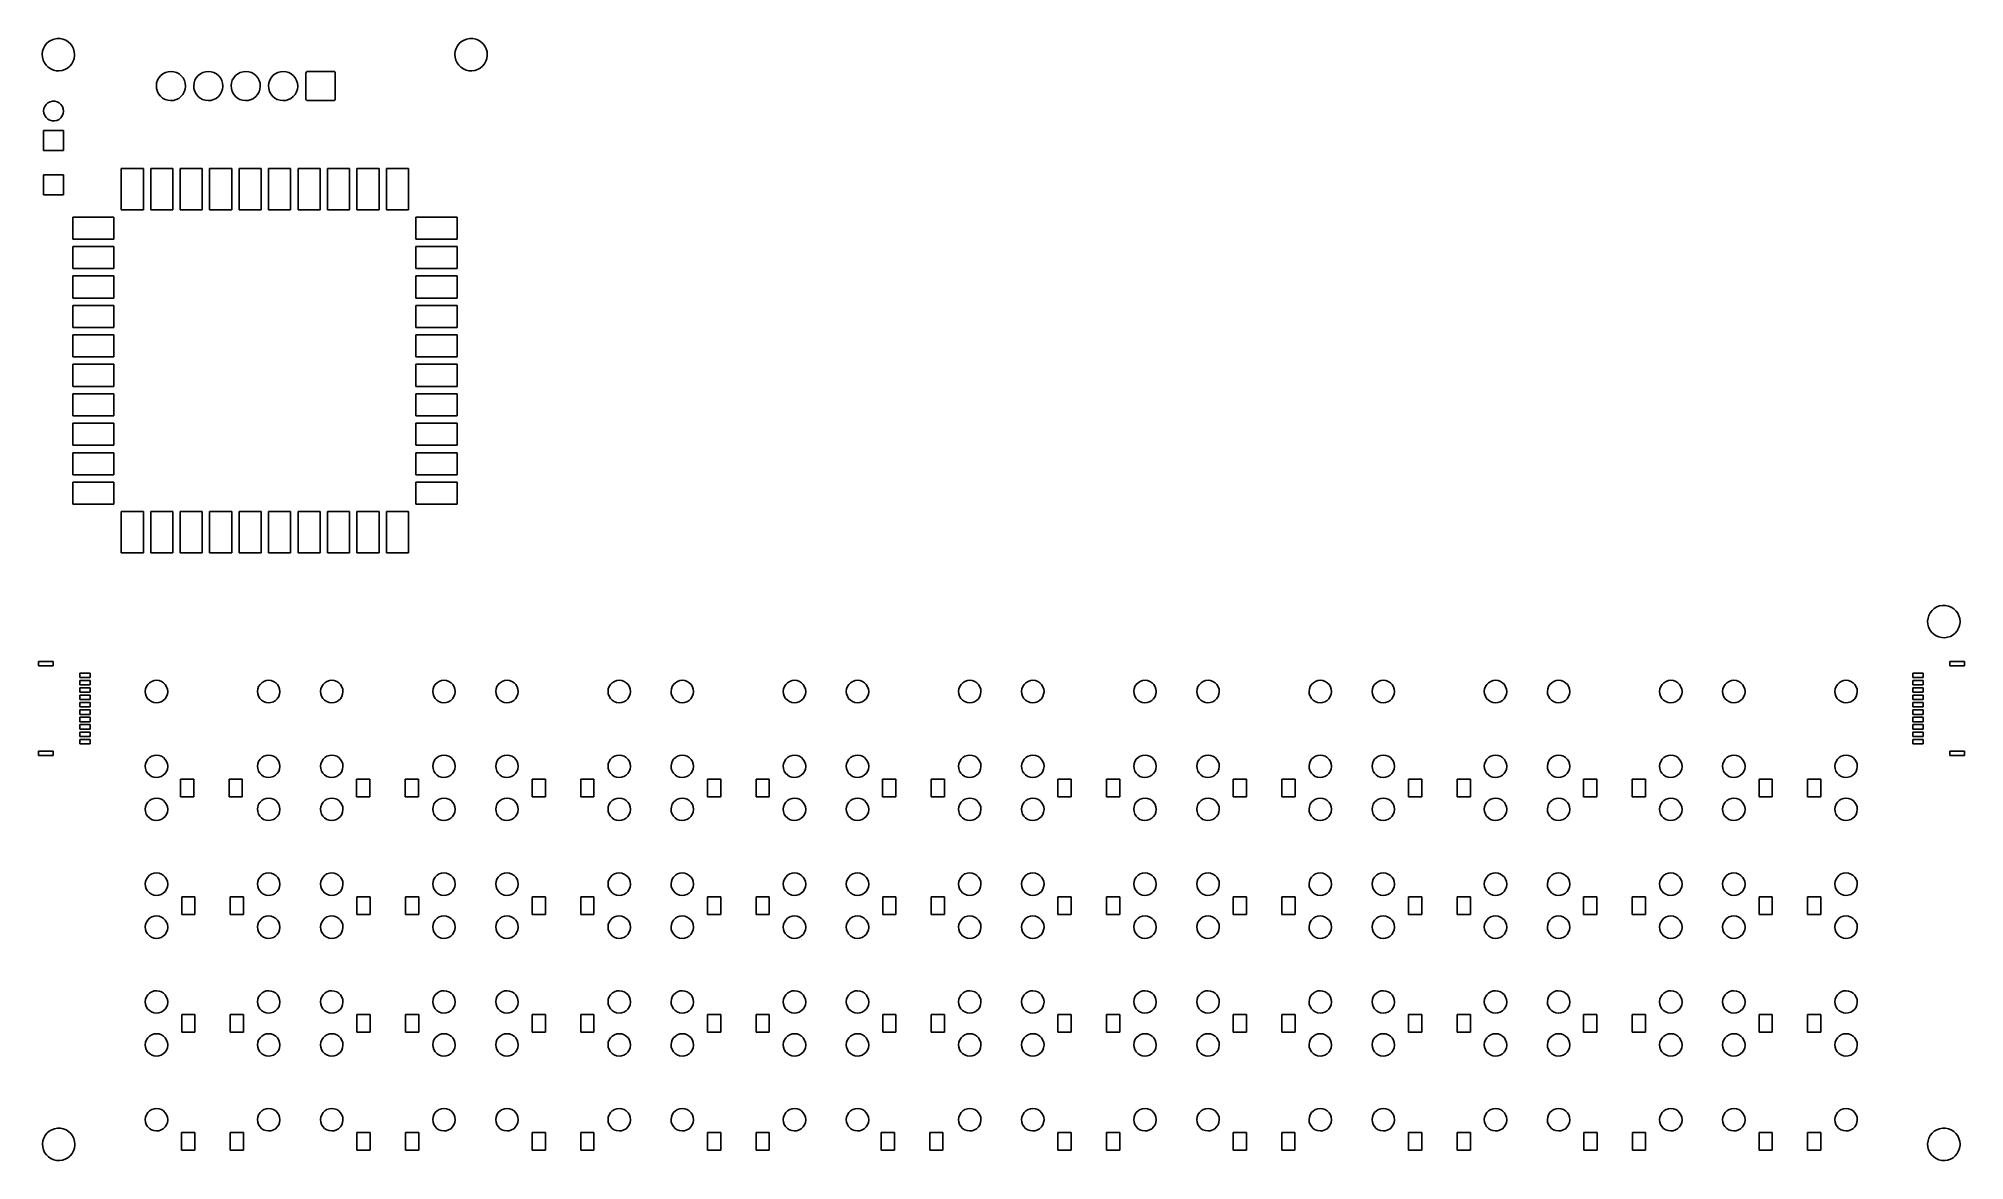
# Model space of a CAD drawing. Extents: x 78 to 209, y -141 to -65.
import ezdxf

# ---------------------------------------------------------------- set-up
doc = ezdxf.new("R2010")
doc.units = 0
doc.layers.add('BLACK', color=7, linetype='CONTINUOUS')

msp = doc.modelspace()

# ---------------------------------------------------------------- linework, layer by layer
at = {"layer": 'BLACK', "linetype": 'CONTINUOUS'}
for p, q in [((78.8319, -65.4528), (78.9832, -65.3201)), ((78.9832, -65.3201), (79.1562, -65.2172)), ((79.1562, -65.2172), (79.3451, -65.1475)), ((79.3451, -65.1475), (79.5435, -65.1134)), ((79.5435, -65.1134), (79.7448, -65.116)), ((79.7448, -65.116), (79.9422, -65.1553)), ((79.9422, -65.1553), (80.1292, -65.2299)), ((80.1292, -65.2299), (80.2994, -65.3373)), ((80.2994, -65.3373), (80.4472, -65.474)), ((106.852, -65.4528), (107.003, -65.3201)), ((107.003, -65.3201), (107.176, -65.2172)), ((107.176, -65.2172), (107.365, -65.1475)), ((107.365, -65.1475), (107.564, -65.1134)), ((107.564, -65.1134), (107.765, -65.116)), ((107.765, -65.116), (107.962, -65.1553)), ((107.962, -65.1553), (108.149, -65.2299)), ((108.149, -65.2299), (108.32, -65.3373)), ((108.32, -65.3373), (108.467, -65.474)), ((78.5302, -66.1812), (78.5538, -65.9813)), ((78.5433, -66.3821), (78.5302, -66.1812)), ((78.5929, -66.5772), (78.5433, -66.3821)), ((78.5538, -65.9813), (78.6135, -65.789)), ((78.6771, -66.76), (78.5929, -66.5772)), ((78.6135, -65.789), (78.7072, -65.6109)), ((78.7072, -65.6109), (78.8319, -65.4528)), ((80.4472, -65.474), (80.5677, -65.6353)), ((80.6347, -66.6574), (80.5363, -66.833)), ((80.5677, -65.6353), (80.6567, -65.8158)), ((80.6994, -66.4668), (80.6347, -66.6574)), ((80.6567, -65.8158), (80.7114, -66.0095)), ((80.7283, -66.2676), (80.6994, -66.4668)), ((80.7114, -66.0095), (80.7298, -66.21)), ((80.7298, -66.21), (80.7283, -66.2676)), ((106.55, -66.1812), (106.574, -65.9813)), ((106.564, -66.3821), (106.55, -66.1812)), ((106.613, -66.5772), (106.564, -66.3821)), ((106.574, -65.9813), (106.634, -65.789)), ((106.697, -66.76), (106.613, -66.5772)), ((106.634, -65.789), (106.727, -65.6109)), ((106.727, -65.6109), (106.852, -65.4528)), ((108.467, -65.474), (108.588, -65.6353)), ((108.655, -66.6574), (108.557, -66.833)), ((108.588, -65.6353), (108.677, -65.8158)), ((108.72, -66.4668), (108.655, -66.6574)), ((108.677, -65.8158), (108.732, -66.0095)), ((108.748, -66.2676), (108.72, -66.4668)), ((108.732, -66.0095), (108.75, -66.21)), ((108.75, -66.21), (108.748, -66.2676)), ((78.7933, -66.9244), (78.6771, -66.76)), ((78.9375, -67.0649), (78.7933, -66.9244)), ((79.1049, -67.1767), (78.9375, -67.0649)), ((79.2899, -67.2562), (79.1049, -67.1767)), ((79.4862, -67.3006), (79.2899, -67.2562)), ((79.6873, -67.3085), (79.4862, -67.3006)), ((79.8866, -67.2796), (79.6873, -67.3085)), ((80.0772, -67.2149), (79.8866, -67.2796)), ((80.2528, -67.1165), (80.0772, -67.2149)), ((80.4076, -66.9878), (80.2528, -67.1165)), ((80.5363, -66.833), (80.4076, -66.9878)), ((86.301, -68.134), (86.3595, -67.9498)), ((86.3595, -67.9498), (86.4526, -67.7803)), ((86.4526, -67.7803), (86.5769, -67.6322)), ((86.5769, -67.6322), (86.7276, -67.5111)), ((86.7276, -67.5111), (86.8989, -67.4215)), ((86.8989, -67.4215), (87.0844, -67.3669)), ((87.0844, -67.3669), (87.2769, -67.3494)), ((87.2769, -67.3494), (87.4692, -67.3696)), ((87.4692, -67.3696), (87.6539, -67.4268)), ((87.6539, -67.4268), (87.8239, -67.5188)), ((87.8239, -67.5188), (87.9729, -67.642)), ((87.9729, -67.642), (88.0951, -67.7918)), ((88.0951, -67.7918), (88.1859, -67.9625)), ((88.1859, -67.9625), (88.2417, -68.1476)), ((88.841, -68.134), (88.8995, -67.9498)), ((88.8995, -67.9498), (88.9926, -67.7803)), ((88.9926, -67.7803), (89.1169, -67.6322)), ((89.1169, -67.6322), (89.2676, -67.5111)), ((89.2676, -67.5111), (89.4389, -67.4215)), ((89.4389, -67.4215), (89.6244, -67.3669)), ((89.6244, -67.3669), (89.8169, -67.3494)), ((89.8169, -67.3494), (90.0092, -67.3696)), ((90.0092, -67.3696), (90.1939, -67.4268)), ((90.1939, -67.4268), (90.3639, -67.5188)), ((90.3639, -67.5188), (90.5129, -67.642)), ((90.5129, -67.642), (90.6351, -67.7918)), ((90.6351, -67.7918), (90.7259, -67.9625)), ((90.7259, -67.9625), (90.7817, -68.1476)), ((91.381, -68.134), (91.4395, -67.9498)), ((91.4395, -67.9498), (91.5326, -67.7803)), ((91.5326, -67.7803), (91.6569, -67.6322)), ((91.6569, -67.6322), (91.8076, -67.5111)), ((91.8076, -67.5111), (91.9789, -67.4215)), ((91.9789, -67.4215), (92.1644, -67.3669)), ((92.1644, -67.3669), (92.3569, -67.3494)), ((92.3569, -67.3494), (92.5492, -67.3696)), ((92.5492, -67.3696), (92.7339, -67.4268)), ((92.7339, -67.4268), (92.9039, -67.5188)), ((92.9039, -67.5188), (93.0529, -67.642)), ((93.0529, -67.642), (93.1751, -67.7918)), ((93.1751, -67.7918), (93.2659, -67.9625)), ((93.2659, -67.9625), (93.3217, -68.1476)), ((93.921, -68.134), (93.9795, -67.9498)), ((93.9795, -67.9498), (94.0726, -67.7803)), ((94.0726, -67.7803), (94.1969, -67.6322)), ((94.1969, -67.6322), (94.3476, -67.5111)), ((94.3476, -67.5111), (94.5189, -67.4215)), ((94.5189, -67.4215), (94.7044, -67.3669)), ((94.7044, -67.3669), (94.8969, -67.3494)), ((94.8969, -67.3494), (95.0892, -67.3696)), ((95.0892, -67.3696), (95.2739, -67.4268)), ((95.2739, -67.4268), (95.4439, -67.5188)), ((95.4439, -67.5188), (95.5929, -67.642)), ((95.5929, -67.642), (95.7151, -67.7918)), ((95.7151, -67.7918), (95.8059, -67.9625)), ((95.8059, -67.9625), (95.8617, -68.1476)), ((96.4394, -67.451), (96.4471, -67.4121)), ((96.4394, -69.229), (96.4394, -67.451)), ((96.4471, -67.4121), (96.4692, -67.3792)), ((96.4692, -67.3792), (96.5021, -67.3571)), ((96.5021, -67.3571), (96.541, -67.3494)), ((96.541, -67.3494), (98.319, -67.3494)), ((98.319, -67.3494), (98.3579, -67.3571)), ((98.3579, -67.3571), (98.3908, -67.3792)), ((98.3908, -67.3792), (98.4129, -67.4121)), ((98.4129, -67.4121), (98.4206, -67.451)), ((98.4206, -67.451), (98.4206, -69.229)), ((106.814, -66.9244), (106.697, -66.76)), ((106.958, -67.0649), (106.814, -66.9244)), ((107.125, -67.1767), (106.958, -67.0649)), ((107.31, -67.2562), (107.125, -67.1767)), ((107.506, -67.3006), (107.31, -67.2562)), ((107.708, -67.3085), (107.506, -67.3006)), ((107.907, -67.2796), (107.708, -67.3085)), ((108.097, -67.2149), (107.907, -67.2796)), ((108.273, -67.1165), (108.097, -67.2149)), ((108.428, -66.9878), (108.273, -67.1165)), ((108.557, -66.833), (108.428, -66.9878)), ((86.2795, -68.3262), (86.301, -68.134)), ((86.2957, -68.5188), (86.2795, -68.3262)), ((86.349, -68.7047), (86.2957, -68.5188)), ((86.4373, -68.8766), (86.349, -68.7047)), ((86.5574, -69.0281), (86.4373, -68.8766)), ((86.7047, -69.1534), (86.5574, -69.0281)), ((86.8734, -69.2477), (86.7047, -69.1534)), ((87.0573, -69.3075), (86.8734, -69.2477)), ((87.2493, -69.3304), (87.0573, -69.3075)), ((87.6282, -69.2636), (87.442, -69.3156)), ((87.8008, -69.1764), (87.6282, -69.2636)), ((87.9531, -69.0574), (87.8008, -69.1764)), ((88.0795, -68.911), (87.9531, -69.0574)), ((88.175, -68.7429), (88.0795, -68.911)), ((88.236, -68.5595), (88.175, -68.7429)), ((88.2602, -68.3677), (88.236, -68.5595)), ((88.2417, -68.1476), (88.2606, -68.34)), ((88.2606, -68.34), (88.2602, -68.3677)), ((88.8195, -68.3262), (88.841, -68.134)), ((88.8357, -68.5188), (88.8195, -68.3262)), ((88.889, -68.7047), (88.8357, -68.5188)), ((88.9773, -68.8766), (88.889, -68.7047)), ((89.0974, -69.0281), (88.9773, -68.8766)), ((89.2447, -69.1534), (89.0974, -69.0281)), ((89.4134, -69.2477), (89.2447, -69.1534)), ((89.5973, -69.3075), (89.4134, -69.2477)), ((89.7893, -69.3304), (89.5973, -69.3075)), ((90.1682, -69.2636), (89.982, -69.3156)), ((90.3408, -69.1764), (90.1682, -69.2636)), ((90.4931, -69.0574), (90.3408, -69.1764)), ((90.6195, -68.911), (90.4931, -69.0574)), ((90.715, -68.7429), (90.6195, -68.911)), ((90.776, -68.5595), (90.715, -68.7429)), ((90.8002, -68.3677), (90.776, -68.5595)), ((90.7817, -68.1476), (90.8006, -68.34)), ((90.8006, -68.34), (90.8002, -68.3677)), ((91.3595, -68.3262), (91.381, -68.134)), ((91.3757, -68.5188), (91.3595, -68.3262)), ((91.429, -68.7047), (91.3757, -68.5188)), ((91.5173, -68.8766), (91.429, -68.7047)), ((91.6374, -69.0281), (91.5173, -68.8766)), ((91.7847, -69.1534), (91.6374, -69.0281)), ((91.9534, -69.2477), (91.7847, -69.1534)), ((92.1373, -69.3075), (91.9534, -69.2477)), ((92.3293, -69.3304), (92.1373, -69.3075)), ((92.7082, -69.2636), (92.522, -69.3156)), ((92.8808, -69.1764), (92.7082, -69.2636)), ((93.0331, -69.0574), (92.8808, -69.1764)), ((93.1595, -68.911), (93.0331, -69.0574)), ((93.255, -68.7429), (93.1595, -68.911)), ((93.316, -68.5595), (93.255, -68.7429)), ((93.3402, -68.3677), (93.316, -68.5595)), ((93.3217, -68.1476), (93.3406, -68.34)), ((93.3406, -68.34), (93.3402, -68.3677)), ((93.8995, -68.3262), (93.921, -68.134)), ((93.9157, -68.5188), (93.8995, -68.3262)), ((93.969, -68.7047), (93.9157, -68.5188)), ((94.0573, -68.8766), (93.969, -68.7047)), ((94.1774, -69.0281), (94.0573, -68.8766)), ((94.3247, -69.1534), (94.1774, -69.0281)), ((94.4934, -69.2477), (94.3247, -69.1534)), ((94.6773, -69.3075), (94.4934, -69.2477)), ((94.8693, -69.3304), (94.6773, -69.3075)), ((95.2482, -69.2636), (95.062, -69.3156)), ((95.4208, -69.1764), (95.2482, -69.2636)), ((95.5731, -69.0574), (95.4208, -69.1764)), ((95.6995, -68.911), (95.5731, -69.0574)), ((95.795, -68.7429), (95.6995, -68.911)), ((95.856, -68.5595), (95.795, -68.7429)), ((95.8802, -68.3677), (95.856, -68.5595)), ((95.8617, -68.1476), (95.8806, -68.34)), ((95.8806, -68.34), (95.8802, -68.3677)), ((96.4471, -69.2679), (96.4394, -69.229)), ((96.4692, -69.3008), (96.4471, -69.2679)), ((96.5021, -69.3229), (96.4692, -69.3008)), ((98.3908, -69.3008), (98.3579, -69.3229)), ((98.4129, -69.2679), (98.3908, -69.3008)), ((98.4206, -69.229), (98.4129, -69.2679)), ((78.625, -70.0329), (78.6462, -69.8721)), ((78.6428, -70.1941), (78.625, -70.0329)), ((78.6986, -70.3464), (78.6428, -70.1941)), ((78.6462, -69.8721), (78.7051, -69.721)), ((78.789, -70.4811), (78.6986, -70.3464)), ((78.7051, -69.721), (78.7984, -69.5883)), ((78.909, -70.5902), (78.789, -70.4811)), ((78.7984, -69.5883), (78.9206, -69.4817)), ((79.0515, -70.6676), (78.909, -70.5902)), ((78.9206, -69.4817), (79.0647, -69.4073)), ((79.0647, -69.4073), (79.2224, -69.3695)), ((79.2224, -69.3695), (79.3846, -69.3703)), ((79.3846, -69.3703), (79.5419, -69.4098)), ((79.6735, -70.6022), (79.5286, -70.6751)), ((79.5419, -69.4098), (79.6852, -69.4857)), ((79.7969, -70.4969), (79.6735, -70.6022)), ((79.6852, -69.4857), (79.8063, -69.5936)), ((79.8915, -70.3652), (79.7969, -70.4969)), ((79.8063, -69.5936), (79.8982, -69.7273)), ((79.952, -70.2147), (79.8915, -70.3652)), ((79.8982, -69.7273), (79.9555, -69.879)), ((79.9749, -70.0541), (79.952, -70.2147)), ((79.9555, -69.879), (79.975, -70.04)), ((79.975, -70.04), (79.9749, -70.0541)), ((87.442, -69.3156), (87.2493, -69.3304)), ((89.982, -69.3156), (89.7893, -69.3304)), ((92.522, -69.3156), (92.3293, -69.3304)), ((95.062, -69.3156), (94.8693, -69.3304)), ((96.541, -69.3306), (96.5021, -69.3229)), ((98.319, -69.3306), (96.541, -69.3306)), ((98.3579, -69.3229), (98.319, -69.3306)), ((78.625, -72.715), (78.625, -71.365)), ((78.625, -71.365), (79.975, -71.365)), ((79.2084, -70.7088), (79.0515, -70.6676)), ((79.3706, -70.7113), (79.2084, -70.7088)), ((79.5286, -70.6751), (79.3706, -70.7113)), ((79.975, -71.365), (79.975, -72.715)), ((79.975, -72.715), (78.625, -72.715)), ((78.625, -75.725), (78.625, -74.375)), ((78.625, -74.375), (79.975, -74.375)), ((79.975, -74.375), (79.975, -75.725)), ((83.9, -76.74), (83.9, -73.94)), ((83.9, -73.94), (85.4, -73.94)), ((85.4, -73.94), (85.4, -76.74)), ((85.9, -76.74), (85.9, -73.94)), ((85.9, -73.94), (87.4, -73.94)), ((87.4, -73.94), (87.4, -76.74)), ((87.9, -76.74), (87.9, -73.94)), ((87.9, -73.94), (89.4, -73.94)), ((89.4, -73.94), (89.4, -76.74)), ((89.9, -76.74), (89.9, -73.94)), ((89.9, -73.94), (91.4, -73.94)), ((91.4, -73.94), (91.4, -76.74)), ((91.9, -76.74), (91.9, -73.94)), ((91.9, -73.94), (93.4, -73.94)), ((93.4, -73.94), (93.4, -76.74)), ((93.9, -76.74), (93.9, -73.94)), ((93.9, -73.94), (95.4, -73.94)), ((95.4, -73.94), (95.4, -76.74)), ((95.9, -76.74), (95.9, -73.94)), ((95.9, -73.94), (97.4, -73.94)), ((97.4, -73.94), (97.4, -76.74)), ((97.9, -76.74), (97.9, -73.94)), ((97.9, -73.94), (99.4, -73.94)), ((99.4, -73.94), (99.4, -76.74)), ((99.9, -76.74), (99.9, -73.94)), ((99.9, -73.94), (101.4, -73.94)), ((101.4, -73.94), (101.4, -76.74)), ((101.9, -76.74), (101.9, -73.94)), ((101.9, -73.94), (103.4, -73.94)), ((103.4, -73.94), (103.4, -76.74)), ((79.975, -75.725), (78.625, -75.725)), ((85.4, -76.74), (83.9, -76.74)), ((87.4, -76.74), (85.9, -76.74)), ((89.4, -76.74), (87.9, -76.74)), ((91.4, -76.74), (89.9, -76.74)), ((93.4, -76.74), (91.9, -76.74)), ((95.4, -76.74), (93.9, -76.74)), ((97.4, -76.74), (95.9, -76.74)), ((99.4, -76.74), (97.9, -76.74)), ((101.4, -76.74), (99.9, -76.74)), ((103.4, -76.74), (101.9, -76.74)), ((80.6, -78.74), (80.6, -77.24)), ((80.6, -77.24), (83.4, -77.24)), ((83.4, -77.24), (83.4, -78.74)), ((103.9, -78.74), (103.9, -77.24)), ((103.9, -77.24), (106.7, -77.24)), ((106.7, -77.24), (106.7, -78.74)), ((83.4, -78.74), (80.6, -78.74)), ((80.6, -80.74), (80.6, -79.24)), ((80.6, -79.24), (83.4, -79.24)), ((83.4, -79.24), (83.4, -80.74)), ((106.7, -78.74), (103.9, -78.74)), ((103.9, -80.74), (103.9, -79.24)), ((103.9, -79.24), (106.7, -79.24)), ((106.7, -79.24), (106.7, -80.74)), ((83.4, -80.74), (80.6, -80.74)), ((106.7, -80.74), (103.9, -80.74)), ((80.6, -82.74), (80.6, -81.24)), ((80.6, -81.24), (83.4, -81.24)), ((83.4, -81.24), (83.4, -82.74)), ((103.9, -82.74), (103.9, -81.24)), ((103.9, -81.24), (106.7, -81.24)), ((106.7, -81.24), (106.7, -82.74)), ((83.4, -82.74), (80.6, -82.74)), ((80.6, -84.74), (80.6, -83.24)), ((80.6, -83.24), (83.4, -83.24)), ((83.4, -83.24), (83.4, -84.74)), ((106.7, -82.74), (103.9, -82.74)), ((103.9, -84.74), (103.9, -83.24)), ((103.9, -83.24), (106.7, -83.24)), ((106.7, -83.24), (106.7, -84.74)), ((83.4, -84.74), (80.6, -84.74)), ((106.7, -84.74), (103.9, -84.74)), ((80.6, -86.74), (80.6, -85.24)), ((80.6, -85.24), (83.4, -85.24)), ((83.4, -85.24), (83.4, -86.74)), ((103.9, -86.74), (103.9, -85.24)), ((103.9, -85.24), (106.7, -85.24)), ((106.7, -85.24), (106.7, -86.74)), ((83.4, -86.74), (80.6, -86.74)), ((80.6, -88.74), (80.6, -87.24)), ((80.6, -87.24), (83.4, -87.24)), ((83.4, -87.24), (83.4, -88.74)), ((106.7, -86.74), (103.9, -86.74)), ((103.9, -88.74), (103.9, -87.24)), ((103.9, -87.24), (106.7, -87.24)), ((106.7, -87.24), (106.7, -88.74)), ((83.4, -88.74), (80.6, -88.74)), ((106.7, -88.74), (103.9, -88.74)), ((80.6, -90.74), (80.6, -89.24)), ((80.6, -89.24), (83.4, -89.24)), ((83.4, -89.24), (83.4, -90.74)), ((103.9, -90.74), (103.9, -89.24)), ((103.9, -89.24), (106.7, -89.24)), ((106.7, -89.24), (106.7, -90.74)), ((83.4, -90.74), (80.6, -90.74)), ((80.6, -92.74), (80.6, -91.24)), ((80.6, -91.24), (83.4, -91.24)), ((83.4, -91.24), (83.4, -92.74)), ((106.7, -90.74), (103.9, -90.74)), ((103.9, -92.74), (103.9, -91.24)), ((103.9, -91.24), (106.7, -91.24)), ((106.7, -91.24), (106.7, -92.74)), ((83.4, -92.74), (80.6, -92.74)), ((106.7, -92.74), (103.9, -92.74)), ((80.6, -94.74), (80.6, -93.24)), ((80.6, -93.24), (83.4, -93.24)), ((83.4, -93.24), (83.4, -94.74)), ((103.9, -94.74), (103.9, -93.24)), ((103.9, -93.24), (106.7, -93.24)), ((106.7, -93.24), (106.7, -94.74)), ((83.4, -94.74), (80.6, -94.74)), ((80.6, -96.74), (80.6, -95.24)), ((80.6, -95.24), (83.4, -95.24)), ((83.4, -95.24), (83.4, -96.74)), ((106.7, -94.74), (103.9, -94.74)), ((103.9, -96.74), (103.9, -95.24)), ((103.9, -95.24), (106.7, -95.24)), ((106.7, -95.24), (106.7, -96.74)), ((83.4, -96.74), (80.6, -96.74)), ((106.7, -96.74), (103.9, -96.74)), ((83.9, -100.04), (83.9, -97.24)), ((83.9, -97.24), (85.4, -97.24)), ((85.4, -97.24), (85.4, -100.04)), ((85.9, -100.04), (85.9, -97.24)), ((85.9, -97.24), (87.4, -97.24)), ((87.4, -97.24), (87.4, -100.04)), ((87.9, -100.04), (87.9, -97.24)), ((87.9, -97.24), (89.4, -97.24)), ((89.4, -97.24), (89.4, -100.04)), ((89.9, -100.04), (89.9, -97.24)), ((89.9, -97.24), (91.4, -97.24)), ((91.4, -97.24), (91.4, -100.04)), ((91.9, -100.04), (91.9, -97.24)), ((91.9, -97.24), (93.4, -97.24)), ((93.4, -97.24), (93.4, -100.04)), ((93.9, -100.04), (93.9, -97.24)), ((93.9, -97.24), (95.4, -97.24)), ((95.4, -97.24), (95.4, -100.04)), ((95.9, -100.04), (95.9, -97.24)), ((95.9, -97.24), (97.4, -97.24)), ((97.4, -97.24), (97.4, -100.04)), ((97.9, -100.04), (97.9, -97.24)), ((97.9, -97.24), (99.4, -97.24)), ((99.4, -97.24), (99.4, -100.04)), ((99.9, -100.04), (99.9, -97.24)), ((99.9, -97.24), (101.4, -97.24)), ((101.4, -97.24), (101.4, -100.04)), ((101.9, -100.04), (101.9, -97.24)), ((101.9, -97.24), (103.4, -97.24)), ((103.4, -97.24), (103.4, -100.04)), ((85.4, -100.04), (83.9, -100.04)), ((87.4, -100.04), (85.9, -100.04)), ((89.4, -100.04), (87.9, -100.04)), ((91.4, -100.04), (89.9, -100.04)), ((93.4, -100.04), (91.9, -100.04)), ((95.4, -100.04), (93.9, -100.04)), ((97.4, -100.04), (95.9, -100.04)), ((99.4, -100.04), (97.9, -100.04)), ((101.4, -100.04), (99.9, -100.04)), ((103.4, -100.04), (101.9, -100.04)), ((206.55, -104.681), (206.574, -104.481)), ((206.574, -104.481), (206.634, -104.289)), ((206.634, -104.289), (206.727, -104.111)), ((206.727, -104.111), (206.852, -103.953)), ((206.852, -103.953), (207.003, -103.82)), ((207.003, -103.82), (207.176, -103.717)), ((207.176, -103.717), (207.365, -103.647)), ((207.365, -103.647), (207.564, -103.613)), ((207.564, -103.613), (207.765, -103.616)), ((207.765, -103.616), (207.962, -103.655)), ((207.962, -103.655), (208.149, -103.73)), ((208.149, -103.73), (208.32, -103.837)), ((208.32, -103.837), (208.467, -103.974)), ((208.467, -103.974), (208.588, -104.135)), ((208.588, -104.135), (208.677, -104.316)), ((208.677, -104.316), (208.732, -104.51)), ((208.732, -104.51), (208.75, -104.71)), ((206.564, -104.882), (206.55, -104.681)), ((206.613, -105.077), (206.564, -104.882)), ((206.697, -105.26), (206.613, -105.077)), ((206.814, -105.424), (206.697, -105.26)), ((206.958, -105.565), (206.814, -105.424)), ((207.125, -105.677), (206.958, -105.565)), ((207.31, -105.756), (207.125, -105.677)), ((207.506, -105.801), (207.31, -105.756)), ((207.708, -105.808), (207.506, -105.801)), ((207.907, -105.78), (207.708, -105.808)), ((208.097, -105.715), (207.907, -105.78)), ((208.273, -105.617), (208.097, -105.715)), ((208.428, -105.488), (208.273, -105.617)), ((208.557, -105.333), (208.428, -105.488)), ((208.655, -105.157), (208.557, -105.333)), ((208.72, -104.967), (208.655, -105.157)), ((208.748, -104.768), (208.72, -104.967)), ((208.75, -104.71), (208.748, -104.768)), ((78.28, -107.72), (78.28, -107.42)), ((78.28, -107.42), (79.28, -107.42)), ((79.28, -107.72), (78.28, -107.72)), ((79.28, -107.42), (79.28, -107.72)), ((81.08, -108.51), (81.08, -108.21)), ((81.08, -108.21), (81.78, -108.21)), ((81.78, -108.51), (81.08, -108.51)), ((81.78, -108.21), (81.78, -108.51)), ((205.55, -108.51), (205.55, -108.21)), ((205.55, -108.21), (206.25, -108.21)), ((206.25, -108.51), (205.55, -108.51)), ((206.25, -108.21), (206.25, -108.51)), ((208.05, -107.72), (208.05, -107.42)), ((208.05, -107.42), (209.05, -107.42)), ((209.05, -107.72), (208.05, -107.72)), ((209.05, -107.42), (209.05, -107.72)), ((81.08, -109.01), (81.08, -108.71)), ((81.08, -108.71), (81.78, -108.71)), ((81.78, -109.01), (81.08, -109.01)), ((81.08, -109.51), (81.08, -109.21)), ((81.08, -109.21), (81.78, -109.21)), ((81.78, -109.51), (81.08, -109.51)), ((81.08, -110.01), (81.08, -109.71)), ((81.08, -109.71), (81.78, -109.71)), ((81.78, -108.71), (81.78, -109.01)), ((81.78, -109.21), (81.78, -109.51)), ((81.78, -109.71), (81.78, -110.01)), ((85.5281, -109.449), (85.5494, -109.281)), ((85.5447, -109.618), (85.5281, -109.449)), ((85.5983, -109.78), (85.5447, -109.618)), ((85.5494, -109.281), (85.6075, -109.121)), ((85.6863, -109.925), (85.5983, -109.78)), ((85.6075, -109.121), (85.6995, -108.978)), ((85.6995, -108.978), (85.8209, -108.86)), ((85.8209, -108.86), (85.9656, -108.771)), ((85.9656, -108.771), (86.1264, -108.716)), ((86.1264, -108.716), (86.2953, -108.698)), ((86.2953, -108.698), (86.464, -108.718)), ((86.464, -108.718), (86.624, -108.775)), ((86.624, -108.775), (86.7675, -108.866)), ((86.7675, -108.866), (86.8872, -108.987)), ((86.9677, -109.808), (86.8737, -109.95)), ((86.8872, -108.987), (86.9772, -109.131)), ((87.0281, -109.65), (86.9677, -109.808)), ((86.9772, -109.131), (87.0331, -109.291)), ((87.0517, -109.481), (87.0281, -109.65)), ((87.0331, -109.291), (87.052, -109.46)), ((87.052, -109.46), (87.0517, -109.481)), ((93.1481, -109.449), (93.1694, -109.281)), ((93.1647, -109.618), (93.1481, -109.449)), ((93.2183, -109.78), (93.1647, -109.618)), ((93.1694, -109.281), (93.2275, -109.121)), ((93.3063, -109.925), (93.2183, -109.78)), ((93.2275, -109.121), (93.3195, -108.978)), ((93.3195, -108.978), (93.4409, -108.86)), ((93.4409, -108.86), (93.5856, -108.771)), ((93.5856, -108.771), (93.7464, -108.716)), ((93.7464, -108.716), (93.9153, -108.698)), ((93.9153, -108.698), (94.084, -108.718)), ((94.084, -108.718), (94.244, -108.775)), ((94.244, -108.775), (94.3875, -108.866)), ((94.3875, -108.866), (94.5072, -108.987)), ((94.5877, -109.808), (94.4937, -109.95)), ((94.5072, -108.987), (94.5972, -109.131)), ((94.6481, -109.65), (94.5877, -109.808)), ((94.5972, -109.131), (94.6531, -109.291)), ((94.6717, -109.481), (94.6481, -109.65)), ((94.6531, -109.291), (94.672, -109.46)), ((94.672, -109.46), (94.6717, -109.481)), ((97.4281, -109.449), (97.4494, -109.281)), ((97.4447, -109.618), (97.4281, -109.449)), ((97.4983, -109.78), (97.4447, -109.618)), ((97.4494, -109.281), (97.5075, -109.121)), ((97.5863, -109.925), (97.4983, -109.78)), ((97.5075, -109.121), (97.5995, -108.978)), ((97.5995, -108.978), (97.7209, -108.86)), ((97.7209, -108.86), (97.8656, -108.771)), ((97.8656, -108.771), (98.0264, -108.716)), ((98.0264, -108.716), (98.1953, -108.698)), ((98.1953, -108.698), (98.364, -108.718)), ((98.364, -108.718), (98.524, -108.775)), ((98.524, -108.775), (98.6675, -108.866)), ((98.6675, -108.866), (98.7872, -108.987)), ((98.8677, -109.808), (98.7737, -109.95)), ((98.7872, -108.987), (98.8772, -109.131)), ((98.9281, -109.65), (98.8677, -109.808)), ((98.8772, -109.131), (98.9331, -109.291)), ((98.9517, -109.481), (98.9281, -109.65)), ((98.9331, -109.291), (98.952, -109.46)), ((98.952, -109.46), (98.9517, -109.481)), ((105.048, -109.449), (105.069, -109.281)), ((105.065, -109.618), (105.048, -109.449)), ((105.118, -109.78), (105.065, -109.618)), ((105.069, -109.281), (105.127, -109.121)), ((105.206, -109.925), (105.118, -109.78)), ((105.127, -109.121), (105.219, -108.978)), ((105.219, -108.978), (105.341, -108.86)), ((105.341, -108.86), (105.486, -108.771)), ((105.486, -108.771), (105.646, -108.716)), ((105.646, -108.716), (105.815, -108.698)), ((105.815, -108.698), (105.984, -108.718)), ((105.984, -108.718), (106.144, -108.775)), ((106.144, -108.775), (106.287, -108.866)), ((106.287, -108.866), (106.407, -108.987)), ((106.488, -109.808), (106.394, -109.95)), ((106.407, -108.987), (106.497, -109.131)), ((106.548, -109.65), (106.488, -109.808)), ((106.497, -109.131), (106.553, -109.291)), ((106.572, -109.481), (106.548, -109.65)), ((106.553, -109.291), (106.572, -109.46)), ((106.572, -109.46), (106.572, -109.481)), ((109.328, -109.449), (109.349, -109.281)), ((109.345, -109.618), (109.328, -109.449)), ((109.398, -109.78), (109.345, -109.618)), ((109.349, -109.281), (109.407, -109.121)), ((109.486, -109.925), (109.398, -109.78)), ((109.407, -109.121), (109.499, -108.978)), ((109.499, -108.978), (109.621, -108.86)), ((109.621, -108.86), (109.766, -108.771)), ((109.766, -108.771), (109.926, -108.716)), ((109.926, -108.716), (110.095, -108.698)), ((110.095, -108.698), (110.264, -108.718)), ((110.264, -108.718), (110.424, -108.775)), ((110.424, -108.775), (110.567, -108.866)), ((110.567, -108.866), (110.687, -108.987)), ((110.768, -109.808), (110.674, -109.95)), ((110.687, -108.987), (110.777, -109.131)), ((110.828, -109.65), (110.768, -109.808)), ((110.777, -109.131), (110.833, -109.291)), ((110.852, -109.481), (110.828, -109.65)), ((110.833, -109.291), (110.852, -109.46)), ((110.852, -109.46), (110.852, -109.481)), ((116.948, -109.449), (116.969, -109.281)), ((116.965, -109.618), (116.948, -109.449)), ((117.018, -109.78), (116.965, -109.618)), ((116.969, -109.281), (117.027, -109.121)), ((117.106, -109.925), (117.018, -109.78)), ((117.027, -109.121), (117.119, -108.978)), ((117.119, -108.978), (117.241, -108.86)), ((117.241, -108.86), (117.386, -108.771)), ((117.386, -108.771), (117.546, -108.716)), ((117.546, -108.716), (117.715, -108.698)), ((117.715, -108.698), (117.884, -108.718)), ((117.884, -108.718), (118.044, -108.775)), ((118.044, -108.775), (118.187, -108.866)), ((118.187, -108.866), (118.307, -108.987)), ((118.388, -109.808), (118.294, -109.95)), ((118.307, -108.987), (118.397, -109.131)), ((118.448, -109.65), (118.388, -109.808)), ((118.397, -109.131), (118.453, -109.291)), ((118.472, -109.481), (118.448, -109.65)), ((118.453, -109.291), (118.472, -109.46)), ((118.472, -109.46), (118.472, -109.481)), ((121.228, -109.449), (121.249, -109.281)), ((121.245, -109.618), (121.228, -109.449)), ((121.298, -109.78), (121.245, -109.618)), ((121.249, -109.281), (121.307, -109.121)), ((121.386, -109.925), (121.298, -109.78)), ((121.307, -109.121), (121.399, -108.978)), ((121.399, -108.978), (121.521, -108.86)), ((121.521, -108.86), (121.666, -108.771)), ((121.666, -108.771), (121.826, -108.716)), ((121.826, -108.716), (121.995, -108.698)), ((121.995, -108.698), (122.164, -108.718)), ((122.164, -108.718), (122.324, -108.775)), ((122.324, -108.775), (122.467, -108.866)), ((122.467, -108.866), (122.587, -108.987)), ((122.668, -109.808), (122.574, -109.95)), ((122.587, -108.987), (122.677, -109.131)), ((122.728, -109.65), (122.668, -109.808)), ((122.677, -109.131), (122.733, -109.291)), ((122.752, -109.481), (122.728, -109.65)), ((122.733, -109.291), (122.752, -109.46)), ((122.752, -109.46), (122.752, -109.481)), ((128.848, -109.449), (128.869, -109.281)), ((128.865, -109.618), (128.848, -109.449)), ((128.918, -109.78), (128.865, -109.618)), ((128.869, -109.281), (128.927, -109.121)), ((129.006, -109.925), (128.918, -109.78)), ((128.927, -109.121), (129.019, -108.978)), ((129.019, -108.978), (129.141, -108.86)), ((129.141, -108.86), (129.286, -108.771)), ((129.286, -108.771), (129.446, -108.716)), ((129.446, -108.716), (129.615, -108.698)), ((129.615, -108.698), (129.784, -108.718)), ((129.784, -108.718), (129.944, -108.775)), ((129.944, -108.775), (130.087, -108.866)), ((130.087, -108.866), (130.207, -108.987)), ((130.288, -109.808), (130.194, -109.95)), ((130.207, -108.987), (130.297, -109.131)), ((130.348, -109.65), (130.288, -109.808)), ((130.297, -109.131), (130.353, -109.291)), ((130.372, -109.481), (130.348, -109.65)), ((130.353, -109.291), (130.372, -109.46)), ((130.372, -109.46), (130.372, -109.481)), ((133.128, -109.449), (133.149, -109.281)), ((133.145, -109.618), (133.128, -109.449)), ((133.198, -109.78), (133.145, -109.618)), ((133.149, -109.281), (133.207, -109.121)), ((133.286, -109.925), (133.198, -109.78)), ((133.207, -109.121), (133.299, -108.978)), ((133.299, -108.978), (133.421, -108.86)), ((133.421, -108.86), (133.566, -108.771)), ((133.566, -108.771), (133.726, -108.716)), ((133.726, -108.716), (133.895, -108.698)), ((133.895, -108.698), (134.064, -108.718)), ((134.064, -108.718), (134.224, -108.775)), ((134.224, -108.775), (134.367, -108.866)), ((134.367, -108.866), (134.487, -108.987)), ((134.568, -109.808), (134.474, -109.95)), ((134.487, -108.987), (134.577, -109.131)), ((134.628, -109.65), (134.568, -109.808)), ((134.577, -109.131), (134.633, -109.291)), ((134.652, -109.481), (134.628, -109.65)), ((134.633, -109.291), (134.652, -109.46)), ((134.652, -109.46), (134.652, -109.481)), ((140.748, -109.449), (140.769, -109.281)), ((140.765, -109.618), (140.748, -109.449)), ((140.818, -109.78), (140.765, -109.618)), ((140.769, -109.281), (140.827, -109.121)), ((140.906, -109.925), (140.818, -109.78)), ((140.827, -109.121), (140.919, -108.978)), ((140.919, -108.978), (141.041, -108.86)), ((141.041, -108.86), (141.186, -108.771)), ((141.186, -108.771), (141.346, -108.716)), ((141.346, -108.716), (141.515, -108.698)), ((141.515, -108.698), (141.684, -108.718)), ((141.684, -108.718), (141.844, -108.775)), ((141.844, -108.775), (141.987, -108.866)), ((141.987, -108.866), (142.107, -108.987)), ((142.188, -109.808), (142.094, -109.95)), ((142.107, -108.987), (142.197, -109.131)), ((142.248, -109.65), (142.188, -109.808)), ((142.197, -109.131), (142.253, -109.291)), ((142.272, -109.481), (142.248, -109.65)), ((142.253, -109.291), (142.272, -109.46)), ((142.272, -109.46), (142.272, -109.481)), ((145.028, -109.449), (145.049, -109.281)), ((145.045, -109.618), (145.028, -109.449)), ((145.098, -109.78), (145.045, -109.618)), ((145.049, -109.281), (145.107, -109.121)), ((145.186, -109.925), (145.098, -109.78)), ((145.107, -109.121), (145.199, -108.978)), ((145.199, -108.978), (145.321, -108.86)), ((145.321, -108.86), (145.466, -108.771)), ((145.466, -108.771), (145.626, -108.716)), ((145.626, -108.716), (145.795, -108.698)), ((145.795, -108.698), (145.964, -108.718)), ((145.964, -108.718), (146.124, -108.775)), ((146.124, -108.775), (146.267, -108.866)), ((146.267, -108.866), (146.387, -108.987)), ((146.468, -109.808), (146.374, -109.95)), ((146.387, -108.987), (146.477, -109.131)), ((146.528, -109.65), (146.468, -109.808)), ((146.477, -109.131), (146.533, -109.291)), ((146.552, -109.481), (146.528, -109.65)), ((146.533, -109.291), (146.552, -109.46)), ((146.552, -109.46), (146.552, -109.481)), ((152.648, -109.449), (152.669, -109.281)), ((152.665, -109.618), (152.648, -109.449)), ((152.718, -109.78), (152.665, -109.618)), ((152.669, -109.281), (152.727, -109.121)), ((152.806, -109.925), (152.718, -109.78)), ((152.727, -109.121), (152.819, -108.978)), ((152.819, -108.978), (152.941, -108.86)), ((152.941, -108.86), (153.086, -108.771)), ((153.086, -108.771), (153.246, -108.716)), ((153.246, -108.716), (153.415, -108.698)), ((153.415, -108.698), (153.584, -108.718)), ((153.584, -108.718), (153.744, -108.775)), ((153.744, -108.775), (153.887, -108.866)), ((153.887, -108.866), (154.007, -108.987)), ((154.088, -109.808), (153.994, -109.95)), ((154.007, -108.987), (154.097, -109.131)), ((154.148, -109.65), (154.088, -109.808)), ((154.097, -109.131), (154.153, -109.291)), ((154.172, -109.481), (154.148, -109.65)), ((154.153, -109.291), (154.172, -109.46)), ((154.172, -109.46), (154.172, -109.481)), ((156.928, -109.449), (156.949, -109.281)), ((156.945, -109.618), (156.928, -109.449)), ((156.998, -109.78), (156.945, -109.618)), ((156.949, -109.281), (157.007, -109.121)), ((157.086, -109.925), (156.998, -109.78)), ((157.007, -109.121), (157.099, -108.978)), ((157.099, -108.978), (157.221, -108.86)), ((157.221, -108.86), (157.366, -108.771)), ((157.366, -108.771), (157.526, -108.716)), ((157.526, -108.716), (157.695, -108.698)), ((157.695, -108.698), (157.864, -108.718)), ((157.864, -108.718), (158.024, -108.775)), ((158.024, -108.775), (158.167, -108.866)), ((158.167, -108.866), (158.287, -108.987)), ((158.368, -109.808), (158.274, -109.95)), ((158.287, -108.987), (158.377, -109.131)), ((158.428, -109.65), (158.368, -109.808)), ((158.377, -109.131), (158.433, -109.291)), ((158.452, -109.481), (158.428, -109.65)), ((158.433, -109.291), (158.452, -109.46)), ((158.452, -109.46), (158.452, -109.481)), ((164.548, -109.449), (164.569, -109.281)), ((164.565, -109.618), (164.548, -109.449)), ((164.618, -109.78), (164.565, -109.618)), ((164.569, -109.281), (164.627, -109.121)), ((164.706, -109.925), (164.618, -109.78)), ((164.627, -109.121), (164.719, -108.978)), ((164.719, -108.978), (164.841, -108.86)), ((164.841, -108.86), (164.986, -108.771)), ((164.986, -108.771), (165.146, -108.716)), ((165.146, -108.716), (165.315, -108.698)), ((165.315, -108.698), (165.484, -108.718)), ((165.484, -108.718), (165.644, -108.775)), ((165.644, -108.775), (165.787, -108.866)), ((165.787, -108.866), (165.907, -108.987)), ((165.988, -109.808), (165.894, -109.95)), ((165.907, -108.987), (165.997, -109.131)), ((166.048, -109.65), (165.988, -109.808)), ((165.997, -109.131), (166.053, -109.291)), ((166.072, -109.481), (166.048, -109.65)), ((166.053, -109.291), (166.072, -109.46)), ((166.072, -109.46), (166.072, -109.481)), ((168.828, -109.449), (168.849, -109.281)), ((168.845, -109.618), (168.828, -109.449)), ((168.898, -109.78), (168.845, -109.618)), ((168.849, -109.281), (168.907, -109.121)), ((168.986, -109.925), (168.898, -109.78)), ((168.907, -109.121), (168.999, -108.978)), ((168.999, -108.978), (169.121, -108.86)), ((169.121, -108.86), (169.266, -108.771)), ((169.266, -108.771), (169.426, -108.716)), ((169.426, -108.716), (169.595, -108.698)), ((169.595, -108.698), (169.764, -108.718)), ((169.764, -108.718), (169.924, -108.775)), ((169.924, -108.775), (170.067, -108.866)), ((170.067, -108.866), (170.187, -108.987)), ((170.268, -109.808), (170.174, -109.95)), ((170.187, -108.987), (170.277, -109.131)), ((170.328, -109.65), (170.268, -109.808)), ((170.277, -109.131), (170.333, -109.291)), ((170.352, -109.481), (170.328, -109.65)), ((170.333, -109.291), (170.352, -109.46)), ((170.352, -109.46), (170.352, -109.481)), ((176.448, -109.449), (176.469, -109.281)), ((176.465, -109.618), (176.448, -109.449)), ((176.518, -109.78), (176.465, -109.618)), ((176.469, -109.281), (176.527, -109.121)), ((176.606, -109.925), (176.518, -109.78)), ((176.527, -109.121), (176.619, -108.978)), ((176.619, -108.978), (176.741, -108.86)), ((176.741, -108.86), (176.886, -108.771)), ((176.886, -108.771), (177.046, -108.716)), ((177.046, -108.716), (177.215, -108.698)), ((177.215, -108.698), (177.384, -108.718)), ((177.384, -108.718), (177.544, -108.775)), ((177.544, -108.775), (177.687, -108.866)), ((177.687, -108.866), (177.807, -108.987)), ((177.888, -109.808), (177.794, -109.95)), ((177.807, -108.987), (177.897, -109.131)), ((177.948, -109.65), (177.888, -109.808)), ((177.897, -109.131), (177.953, -109.291)), ((177.972, -109.481), (177.948, -109.65)), ((177.953, -109.291), (177.972, -109.46)), ((177.972, -109.46), (177.972, -109.481)), ((180.728, -109.449), (180.749, -109.281)), ((180.745, -109.618), (180.728, -109.449)), ((180.798, -109.78), (180.745, -109.618)), ((180.749, -109.281), (180.807, -109.121)), ((180.886, -109.925), (180.798, -109.78)), ((180.807, -109.121), (180.899, -108.978)), ((180.899, -108.978), (181.021, -108.86)), ((181.021, -108.86), (181.166, -108.771)), ((181.166, -108.771), (181.326, -108.716)), ((181.326, -108.716), (181.495, -108.698)), ((181.495, -108.698), (181.664, -108.718)), ((181.664, -108.718), (181.824, -108.775)), ((181.824, -108.775), (181.967, -108.866)), ((181.967, -108.866), (182.087, -108.987)), ((182.168, -109.808), (182.074, -109.95)), ((182.087, -108.987), (182.177, -109.131)), ((182.228, -109.65), (182.168, -109.808)), ((182.177, -109.131), (182.233, -109.291)), ((182.252, -109.481), (182.228, -109.65)), ((182.233, -109.291), (182.252, -109.46)), ((182.252, -109.46), (182.252, -109.481)), ((188.348, -109.449), (188.369, -109.281)), ((188.365, -109.618), (188.348, -109.449)), ((188.418, -109.78), (188.365, -109.618)), ((188.369, -109.281), (188.427, -109.121)), ((188.506, -109.925), (188.418, -109.78)), ((188.427, -109.121), (188.519, -108.978)), ((188.519, -108.978), (188.641, -108.86)), ((188.641, -108.86), (188.786, -108.771)), ((188.786, -108.771), (188.946, -108.716)), ((188.946, -108.716), (189.115, -108.698)), ((189.115, -108.698), (189.284, -108.718)), ((189.284, -108.718), (189.444, -108.775)), ((189.444, -108.775), (189.587, -108.866)), ((189.587, -108.866), (189.707, -108.987)), ((189.788, -109.808), (189.694, -109.95)), ((189.707, -108.987), (189.797, -109.131)), ((189.848, -109.65), (189.788, -109.808)), ((189.797, -109.131), (189.853, -109.291)), ((189.872, -109.481), (189.848, -109.65)), ((189.853, -109.291), (189.872, -109.46)), ((189.872, -109.46), (189.872, -109.481)), ((192.628, -109.449), (192.649, -109.281)), ((192.645, -109.618), (192.628, -109.449)), ((192.698, -109.78), (192.645, -109.618)), ((192.649, -109.281), (192.707, -109.121)), ((192.786, -109.925), (192.698, -109.78)), ((192.707, -109.121), (192.799, -108.978)), ((192.799, -108.978), (192.921, -108.86)), ((192.921, -108.86), (193.066, -108.771)), ((193.066, -108.771), (193.226, -108.716)), ((193.226, -108.716), (193.395, -108.698)), ((193.395, -108.698), (193.564, -108.718)), ((193.564, -108.718), (193.724, -108.775)), ((193.724, -108.775), (193.867, -108.866)), ((193.867, -108.866), (193.987, -108.987)), ((194.068, -109.808), (193.974, -109.95)), ((193.987, -108.987), (194.077, -109.131)), ((194.128, -109.65), (194.068, -109.808)), ((194.077, -109.131), (194.133, -109.291)), ((194.152, -109.481), (194.128, -109.65)), ((194.133, -109.291), (194.152, -109.46)), ((194.152, -109.46), (194.152, -109.481)), ((200.248, -109.449), (200.269, -109.281)), ((200.265, -109.618), (200.248, -109.449)), ((200.318, -109.78), (200.265, -109.618)), ((200.269, -109.281), (200.327, -109.121)), ((200.406, -109.925), (200.318, -109.78)), ((200.327, -109.121), (200.419, -108.978)), ((200.419, -108.978), (200.541, -108.86)), ((200.541, -108.86), (200.686, -108.771)), ((200.686, -108.771), (200.846, -108.716)), ((200.846, -108.716), (201.015, -108.698)), ((201.015, -108.698), (201.184, -108.718)), ((201.184, -108.718), (201.344, -108.775)), ((201.344, -108.775), (201.487, -108.866)), ((201.487, -108.866), (201.607, -108.987)), ((201.688, -109.808), (201.594, -109.95)), ((201.607, -108.987), (201.697, -109.131)), ((201.748, -109.65), (201.688, -109.808)), ((201.697, -109.131), (201.753, -109.291)), ((201.772, -109.481), (201.748, -109.65)), ((201.753, -109.291), (201.772, -109.46)), ((201.772, -109.46), (201.772, -109.481)), ((205.55, -109.01), (205.55, -108.71)), ((205.55, -108.71), (206.25, -108.71)), ((206.25, -109.01), (205.55, -109.01)), ((205.55, -109.51), (205.55, -109.21)), ((205.55, -109.21), (206.25, -109.21)), ((206.25, -109.51), (205.55, -109.51)), ((205.55, -110.01), (205.55, -109.71)), ((205.55, -109.71), (206.25, -109.71)), ((206.25, -108.71), (206.25, -109.01)), ((206.25, -109.21), (206.25, -109.51)), ((206.25, -109.71), (206.25, -110.01)), ((81.78, -110.01), (81.08, -110.01)), ((81.08, -110.51), (81.08, -110.21)), ((81.08, -110.21), (81.78, -110.21)), ((81.78, -110.51), (81.08, -110.51)), ((81.08, -111.01), (81.08, -110.71)), ((81.08, -110.71), (81.78, -110.71)), ((81.78, -111.01), (81.08, -111.01)), ((81.78, -110.21), (81.78, -110.51)), ((81.78, -110.71), (81.78, -111.01)), ((85.8043, -110.047), (85.6863, -109.925)), ((85.9464, -110.14), (85.8043, -110.047)), ((86.1057, -110.199), (85.9464, -110.14)), ((86.274, -110.222), (86.1057, -110.199)), ((86.4432, -110.206), (86.274, -110.222)), ((86.6048, -110.154), (86.4432, -110.206)), ((86.7507, -110.067), (86.6048, -110.154)), ((86.8737, -109.95), (86.7507, -110.067)), ((93.4243, -110.047), (93.3063, -109.925)), ((93.5664, -110.14), (93.4243, -110.047)), ((93.7257, -110.199), (93.5664, -110.14)), ((93.894, -110.222), (93.7257, -110.199)), ((94.0632, -110.206), (93.894, -110.222)), ((94.2248, -110.154), (94.0632, -110.206)), ((94.3707, -110.067), (94.2248, -110.154)), ((94.4937, -109.95), (94.3707, -110.067)), ((97.7043, -110.047), (97.5863, -109.925)), ((97.8464, -110.14), (97.7043, -110.047)), ((98.0057, -110.199), (97.8464, -110.14)), ((98.174, -110.222), (98.0057, -110.199)), ((98.3432, -110.206), (98.174, -110.222)), ((98.5048, -110.154), (98.3432, -110.206)), ((98.6507, -110.067), (98.5048, -110.154)), ((98.7737, -109.95), (98.6507, -110.067)), ((105.324, -110.047), (105.206, -109.925)), ((105.466, -110.14), (105.324, -110.047)), ((105.626, -110.199), (105.466, -110.14)), ((105.794, -110.222), (105.626, -110.199)), ((105.963, -110.206), (105.794, -110.222)), ((106.125, -110.154), (105.963, -110.206)), ((106.271, -110.067), (106.125, -110.154)), ((106.394, -109.95), (106.271, -110.067)), ((109.604, -110.047), (109.486, -109.925)), ((109.746, -110.14), (109.604, -110.047)), ((109.906, -110.199), (109.746, -110.14)), ((110.074, -110.222), (109.906, -110.199)), ((110.243, -110.206), (110.074, -110.222)), ((110.405, -110.154), (110.243, -110.206)), ((110.551, -110.067), (110.405, -110.154)), ((110.674, -109.95), (110.551, -110.067)), ((117.224, -110.047), (117.106, -109.925)), ((117.366, -110.14), (117.224, -110.047)), ((117.526, -110.199), (117.366, -110.14)), ((117.694, -110.222), (117.526, -110.199)), ((117.863, -110.206), (117.694, -110.222)), ((118.025, -110.154), (117.863, -110.206)), ((118.171, -110.067), (118.025, -110.154)), ((118.294, -109.95), (118.171, -110.067)), ((121.504, -110.047), (121.386, -109.925)), ((121.646, -110.14), (121.504, -110.047)), ((121.806, -110.199), (121.646, -110.14)), ((121.974, -110.222), (121.806, -110.199)), ((122.143, -110.206), (121.974, -110.222)), ((122.305, -110.154), (122.143, -110.206)), ((122.451, -110.067), (122.305, -110.154)), ((122.574, -109.95), (122.451, -110.067)), ((129.124, -110.047), (129.006, -109.925)), ((129.266, -110.14), (129.124, -110.047)), ((129.426, -110.199), (129.266, -110.14)), ((129.594, -110.222), (129.426, -110.199)), ((129.763, -110.206), (129.594, -110.222)), ((129.925, -110.154), (129.763, -110.206)), ((130.071, -110.067), (129.925, -110.154)), ((130.194, -109.95), (130.071, -110.067)), ((133.404, -110.047), (133.286, -109.925)), ((133.546, -110.14), (133.404, -110.047)), ((133.706, -110.199), (133.546, -110.14)), ((133.874, -110.222), (133.706, -110.199)), ((134.043, -110.206), (133.874, -110.222)), ((134.205, -110.154), (134.043, -110.206)), ((134.351, -110.067), (134.205, -110.154)), ((134.474, -109.95), (134.351, -110.067)), ((141.024, -110.047), (140.906, -109.925)), ((141.166, -110.14), (141.024, -110.047)), ((141.326, -110.199), (141.166, -110.14)), ((141.494, -110.222), (141.326, -110.199)), ((141.663, -110.206), (141.494, -110.222)), ((141.825, -110.154), (141.663, -110.206)), ((141.971, -110.067), (141.825, -110.154)), ((142.094, -109.95), (141.971, -110.067)), ((145.304, -110.047), (145.186, -109.925)), ((145.446, -110.14), (145.304, -110.047)), ((145.606, -110.199), (145.446, -110.14)), ((145.774, -110.222), (145.606, -110.199)), ((145.943, -110.206), (145.774, -110.222)), ((146.105, -110.154), (145.943, -110.206)), ((146.251, -110.067), (146.105, -110.154)), ((146.374, -109.95), (146.251, -110.067)), ((152.924, -110.047), (152.806, -109.925)), ((153.066, -110.14), (152.924, -110.047)), ((153.226, -110.199), (153.066, -110.14)), ((153.394, -110.222), (153.226, -110.199)), ((153.563, -110.206), (153.394, -110.222)), ((153.725, -110.154), (153.563, -110.206)), ((153.871, -110.067), (153.725, -110.154)), ((153.994, -109.95), (153.871, -110.067)), ((157.204, -110.047), (157.086, -109.925)), ((157.346, -110.14), (157.204, -110.047)), ((157.506, -110.199), (157.346, -110.14)), ((157.674, -110.222), (157.506, -110.199)), ((157.843, -110.206), (157.674, -110.222)), ((158.005, -110.154), (157.843, -110.206)), ((158.151, -110.067), (158.005, -110.154)), ((158.274, -109.95), (158.151, -110.067)), ((164.824, -110.047), (164.706, -109.925)), ((164.966, -110.14), (164.824, -110.047)), ((165.126, -110.199), (164.966, -110.14)), ((165.294, -110.222), (165.126, -110.199)), ((165.463, -110.206), (165.294, -110.222)), ((165.625, -110.154), (165.463, -110.206)), ((165.771, -110.067), (165.625, -110.154)), ((165.894, -109.95), (165.771, -110.067)), ((169.104, -110.047), (168.986, -109.925)), ((169.246, -110.14), (169.104, -110.047)), ((169.406, -110.199), (169.246, -110.14)), ((169.574, -110.222), (169.406, -110.199)), ((169.743, -110.206), (169.574, -110.222)), ((169.905, -110.154), (169.743, -110.206)), ((170.051, -110.067), (169.905, -110.154)), ((170.174, -109.95), (170.051, -110.067)), ((176.724, -110.047), (176.606, -109.925)), ((176.866, -110.14), (176.724, -110.047)), ((177.026, -110.199), (176.866, -110.14)), ((177.194, -110.222), (177.026, -110.199)), ((177.363, -110.206), (177.194, -110.222)), ((177.525, -110.154), (177.363, -110.206)), ((177.671, -110.067), (177.525, -110.154)), ((177.794, -109.95), (177.671, -110.067)), ((181.004, -110.047), (180.886, -109.925)), ((181.146, -110.14), (181.004, -110.047)), ((181.306, -110.199), (181.146, -110.14)), ((181.474, -110.222), (181.306, -110.199)), ((181.643, -110.206), (181.474, -110.222)), ((181.805, -110.154), (181.643, -110.206)), ((181.951, -110.067), (181.805, -110.154)), ((182.074, -109.95), (181.951, -110.067)), ((188.624, -110.047), (188.506, -109.925)), ((188.766, -110.14), (188.624, -110.047)), ((188.926, -110.199), (188.766, -110.14)), ((189.094, -110.222), (188.926, -110.199)), ((189.263, -110.206), (189.094, -110.222)), ((189.425, -110.154), (189.263, -110.206)), ((189.571, -110.067), (189.425, -110.154)), ((189.694, -109.95), (189.571, -110.067)), ((192.904, -110.047), (192.786, -109.925)), ((193.046, -110.14), (192.904, -110.047)), ((193.206, -110.199), (193.046, -110.14)), ((193.374, -110.222), (193.206, -110.199)), ((193.543, -110.206), (193.374, -110.222)), ((193.705, -110.154), (193.543, -110.206)), ((193.851, -110.067), (193.705, -110.154)), ((193.974, -109.95), (193.851, -110.067)), ((200.524, -110.047), (200.406, -109.925)), ((200.666, -110.14), (200.524, -110.047)), ((200.826, -110.199), (200.666, -110.14)), ((200.994, -110.222), (200.826, -110.199)), ((201.163, -110.206), (200.994, -110.222)), ((201.325, -110.154), (201.163, -110.206)), ((201.471, -110.067), (201.325, -110.154)), ((201.594, -109.95), (201.471, -110.067)), ((206.25, -110.01), (205.55, -110.01)), ((205.55, -110.51), (205.55, -110.21)), ((205.55, -110.21), (206.25, -110.21)), ((206.25, -110.51), (205.55, -110.51)), ((205.55, -111.01), (205.55, -110.71)), ((205.55, -110.71), (206.25, -110.71)), ((206.25, -111.01), (205.55, -111.01)), ((206.25, -110.21), (206.25, -110.51)), ((206.25, -110.71), (206.25, -111.01)), ((81.08, -111.51), (81.08, -111.21)), ((81.08, -111.21), (81.78, -111.21)), ((81.78, -111.51), (81.08, -111.51)), ((81.08, -112.01), (81.08, -111.71)), ((81.08, -111.71), (81.78, -111.71)), ((81.78, -112.01), (81.08, -112.01)), ((81.08, -112.51), (81.08, -112.21)), ((81.08, -112.21), (81.78, -112.21)), ((81.78, -111.21), (81.78, -111.51)), ((81.78, -111.71), (81.78, -112.01)), ((81.78, -112.21), (81.78, -112.51)), ((205.55, -111.51), (205.55, -111.21)), ((205.55, -111.21), (206.25, -111.21)), ((206.25, -111.51), (205.55, -111.51)), ((205.55, -112.01), (205.55, -111.71)), ((205.55, -111.71), (206.25, -111.71)), ((206.25, -112.01), (205.55, -112.01)), ((205.55, -112.51), (205.55, -112.21)), ((205.55, -112.21), (206.25, -112.21)), ((206.25, -111.21), (206.25, -111.51)), ((206.25, -111.71), (206.25, -112.01)), ((206.25, -112.21), (206.25, -112.51)), ((78.28, -113.8), (78.28, -113.5)), ((78.28, -113.5), (79.28, -113.5)), ((79.28, -113.5), (79.28, -113.8)), ((81.78, -112.51), (81.08, -112.51)), ((81.08, -113.01), (81.08, -112.71)), ((81.08, -112.71), (81.78, -112.71)), ((81.78, -113.01), (81.08, -113.01)), ((81.78, -112.71), (81.78, -113.01)), ((206.25, -112.51), (205.55, -112.51)), ((205.55, -113.01), (205.55, -112.71)), ((205.55, -112.71), (206.25, -112.71)), ((206.25, -113.01), (205.55, -113.01)), ((206.25, -112.71), (206.25, -113.01)), ((208.05, -113.8), (208.05, -113.5)), ((208.05, -113.5), (209.05, -113.5)), ((209.05, -113.5), (209.05, -113.8)), ((79.28, -113.8), (78.28, -113.8)), ((85.5281, -114.529), (85.5494, -114.361)), ((85.5447, -114.698), (85.5281, -114.529)), ((85.5983, -114.86), (85.5447, -114.698)), ((85.5494, -114.361), (85.6075, -114.201)), ((85.6863, -115.005), (85.5983, -114.86)), ((85.6075, -114.201), (85.6995, -114.058)), ((85.8043, -115.127), (85.6863, -115.005)), ((85.6995, -114.058), (85.8209, -113.94)), ((85.8209, -113.94), (85.9656, -113.851)), ((85.9656, -113.851), (86.1264, -113.796)), ((86.1264, -113.796), (86.2953, -113.778)), ((86.2953, -113.778), (86.464, -113.798)), ((86.464, -113.798), (86.624, -113.855)), ((86.624, -113.855), (86.7675, -113.946)), ((86.8737, -115.03), (86.7507, -115.147)), ((86.7675, -113.946), (86.8872, -114.067)), ((86.9677, -114.888), (86.8737, -115.03)), ((86.8872, -114.067), (86.9772, -114.211)), ((87.0281, -114.73), (86.9677, -114.888)), ((86.9772, -114.211), (87.0331, -114.371)), ((87.0517, -114.561), (87.0281, -114.73)), ((87.0331, -114.371), (87.052, -114.54)), ((87.052, -114.54), (87.0517, -114.561)), ((93.1481, -114.529), (93.1694, -114.361)), ((93.1647, -114.698), (93.1481, -114.529)), ((93.2183, -114.86), (93.1647, -114.698)), ((93.1694, -114.361), (93.2275, -114.201)), ((93.3063, -115.005), (93.2183, -114.86)), ((93.2275, -114.201), (93.3195, -114.058)), ((93.4243, -115.127), (93.3063, -115.005)), ((93.3195, -114.058), (93.4409, -113.94)), ((93.4409, -113.94), (93.5856, -113.851)), ((93.5856, -113.851), (93.7464, -113.796)), ((93.7464, -113.796), (93.9153, -113.778)), ((93.9153, -113.778), (94.084, -113.798)), ((94.084, -113.798), (94.244, -113.855)), ((94.244, -113.855), (94.3875, -113.946)), ((94.4937, -115.03), (94.3707, -115.147)), ((94.3875, -113.946), (94.5072, -114.067)), ((94.5877, -114.888), (94.4937, -115.03)), ((94.5072, -114.067), (94.5972, -114.211)), ((94.6481, -114.73), (94.5877, -114.888)), ((94.5972, -114.211), (94.6531, -114.371)), ((94.6717, -114.561), (94.6481, -114.73)), ((94.6531, -114.371), (94.672, -114.54)), ((94.672, -114.54), (94.6717, -114.561)), ((97.4281, -114.529), (97.4494, -114.361)), ((97.4447, -114.698), (97.4281, -114.529)), ((97.4983, -114.86), (97.4447, -114.698)), ((97.4494, -114.361), (97.5075, -114.201)), ((97.5863, -115.005), (97.4983, -114.86)), ((97.5075, -114.201), (97.5995, -114.058)), ((97.7043, -115.127), (97.5863, -115.005)), ((97.5995, -114.058), (97.7209, -113.94)), ((97.7209, -113.94), (97.8656, -113.851)), ((97.8656, -113.851), (98.0264, -113.796)), ((98.0264, -113.796), (98.1953, -113.778)), ((98.1953, -113.778), (98.364, -113.798)), ((98.364, -113.798), (98.524, -113.855)), ((98.524, -113.855), (98.6675, -113.946)), ((98.7737, -115.03), (98.6507, -115.147)), ((98.6675, -113.946), (98.7872, -114.067)), ((98.8677, -114.888), (98.7737, -115.03)), ((98.7872, -114.067), (98.8772, -114.211)), ((98.9281, -114.73), (98.8677, -114.888)), ((98.8772, -114.211), (98.9331, -114.371)), ((98.9517, -114.561), (98.9281, -114.73)), ((98.9331, -114.371), (98.952, -114.54)), ((98.952, -114.54), (98.9517, -114.561)), ((105.048, -114.529), (105.069, -114.361)), ((105.065, -114.698), (105.048, -114.529)), ((105.118, -114.86), (105.065, -114.698)), ((105.069, -114.361), (105.127, -114.201)), ((105.206, -115.005), (105.118, -114.86)), ((105.127, -114.201), (105.219, -114.058)), ((105.324, -115.127), (105.206, -115.005)), ((105.219, -114.058), (105.341, -113.94)), ((105.341, -113.94), (105.486, -113.851)), ((105.486, -113.851), (105.646, -113.796)), ((105.646, -113.796), (105.815, -113.778)), ((105.815, -113.778), (105.984, -113.798)), ((105.984, -113.798), (106.144, -113.855)), ((106.144, -113.855), (106.287, -113.946)), ((106.394, -115.03), (106.271, -115.147)), ((106.287, -113.946), (106.407, -114.067)), ((106.488, -114.888), (106.394, -115.03)), ((106.407, -114.067), (106.497, -114.211)), ((106.548, -114.73), (106.488, -114.888)), ((106.497, -114.211), (106.553, -114.371)), ((106.572, -114.561), (106.548, -114.73)), ((106.553, -114.371), (106.572, -114.54)), ((106.572, -114.54), (106.572, -114.561)), ((109.328, -114.529), (109.349, -114.361)), ((109.345, -114.698), (109.328, -114.529)), ((109.398, -114.86), (109.345, -114.698)), ((109.349, -114.361), (109.407, -114.201)), ((109.486, -115.005), (109.398, -114.86)), ((109.407, -114.201), (109.499, -114.058)), ((109.604, -115.127), (109.486, -115.005)), ((109.499, -114.058), (109.621, -113.94)), ((109.621, -113.94), (109.766, -113.851)), ((109.766, -113.851), (109.926, -113.796)), ((109.926, -113.796), (110.095, -113.778)), ((110.095, -113.778), (110.264, -113.798)), ((110.264, -113.798), (110.424, -113.855)), ((110.424, -113.855), (110.567, -113.946)), ((110.674, -115.03), (110.551, -115.147)), ((110.567, -113.946), (110.687, -114.067)), ((110.768, -114.888), (110.674, -115.03)), ((110.687, -114.067), (110.777, -114.211)), ((110.828, -114.73), (110.768, -114.888)), ((110.777, -114.211), (110.833, -114.371)), ((110.852, -114.561), (110.828, -114.73)), ((110.833, -114.371), (110.852, -114.54)), ((110.852, -114.54), (110.852, -114.561)), ((116.948, -114.529), (116.969, -114.361)), ((116.965, -114.698), (116.948, -114.529)), ((117.018, -114.86), (116.965, -114.698)), ((116.969, -114.361), (117.027, -114.201)), ((117.106, -115.005), (117.018, -114.86)), ((117.027, -114.201), (117.119, -114.058)), ((117.224, -115.127), (117.106, -115.005)), ((117.119, -114.058), (117.241, -113.94)), ((117.241, -113.94), (117.386, -113.851)), ((117.386, -113.851), (117.546, -113.796)), ((117.546, -113.796), (117.715, -113.778)), ((117.715, -113.778), (117.884, -113.798)), ((117.884, -113.798), (118.044, -113.855)), ((118.044, -113.855), (118.187, -113.946)), ((118.294, -115.03), (118.171, -115.147)), ((118.187, -113.946), (118.307, -114.067)), ((118.388, -114.888), (118.294, -115.03)), ((118.307, -114.067), (118.397, -114.211)), ((118.448, -114.73), (118.388, -114.888)), ((118.397, -114.211), (118.453, -114.371)), ((118.472, -114.561), (118.448, -114.73)), ((118.453, -114.371), (118.472, -114.54)), ((118.472, -114.54), (118.472, -114.561)), ((121.228, -114.529), (121.249, -114.361)), ((121.245, -114.698), (121.228, -114.529)), ((121.298, -114.86), (121.245, -114.698)), ((121.249, -114.361), (121.307, -114.201)), ((121.386, -115.005), (121.298, -114.86)), ((121.307, -114.201), (121.399, -114.058)), ((121.504, -115.127), (121.386, -115.005)), ((121.399, -114.058), (121.521, -113.94)), ((121.521, -113.94), (121.666, -113.851)), ((121.666, -113.851), (121.826, -113.796)), ((121.826, -113.796), (121.995, -113.778)), ((121.995, -113.778), (122.164, -113.798)), ((122.164, -113.798), (122.324, -113.855)), ((122.324, -113.855), (122.467, -113.946)), ((122.574, -115.03), (122.451, -115.147)), ((122.467, -113.946), (122.587, -114.067)), ((122.668, -114.888), (122.574, -115.03)), ((122.587, -114.067), (122.677, -114.211)), ((122.728, -114.73), (122.668, -114.888)), ((122.677, -114.211), (122.733, -114.371)), ((122.752, -114.561), (122.728, -114.73)), ((122.733, -114.371), (122.752, -114.54)), ((122.752, -114.54), (122.752, -114.561)), ((128.848, -114.529), (128.869, -114.361)), ((128.865, -114.698), (128.848, -114.529)), ((128.918, -114.86), (128.865, -114.698)), ((128.869, -114.361), (128.927, -114.201)), ((129.006, -115.005), (128.918, -114.86)), ((128.927, -114.201), (129.019, -114.058)), ((129.124, -115.127), (129.006, -115.005)), ((129.019, -114.058), (129.141, -113.94)), ((129.141, -113.94), (129.286, -113.851)), ((129.286, -113.851), (129.446, -113.796)), ((129.446, -113.796), (129.615, -113.778)), ((129.615, -113.778), (129.784, -113.798)), ((129.784, -113.798), (129.944, -113.855)), ((129.944, -113.855), (130.087, -113.946)), ((130.194, -115.03), (130.071, -115.147)), ((130.087, -113.946), (130.207, -114.067)), ((130.288, -114.888), (130.194, -115.03)), ((130.207, -114.067), (130.297, -114.211)), ((130.348, -114.73), (130.288, -114.888)), ((130.297, -114.211), (130.353, -114.371)), ((130.372, -114.561), (130.348, -114.73)), ((130.353, -114.371), (130.372, -114.54)), ((130.372, -114.54), (130.372, -114.561)), ((133.128, -114.529), (133.149, -114.361)), ((133.145, -114.698), (133.128, -114.529)), ((133.198, -114.86), (133.145, -114.698)), ((133.149, -114.361), (133.207, -114.201)), ((133.286, -115.005), (133.198, -114.86)), ((133.207, -114.201), (133.299, -114.058)), ((133.404, -115.127), (133.286, -115.005)), ((133.299, -114.058), (133.421, -113.94)), ((133.421, -113.94), (133.566, -113.851)), ((133.566, -113.851), (133.726, -113.796)), ((133.726, -113.796), (133.895, -113.778)), ((133.895, -113.778), (134.064, -113.798)), ((134.064, -113.798), (134.224, -113.855)), ((134.224, -113.855), (134.367, -113.946)), ((134.474, -115.03), (134.351, -115.147)), ((134.367, -113.946), (134.487, -114.067)), ((134.568, -114.888), (134.474, -115.03)), ((134.487, -114.067), (134.577, -114.211)), ((134.628, -114.73), (134.568, -114.888)), ((134.577, -114.211), (134.633, -114.371)), ((134.652, -114.561), (134.628, -114.73)), ((134.633, -114.371), (134.652, -114.54)), ((134.652, -114.54), (134.652, -114.561)), ((140.748, -114.529), (140.769, -114.361)), ((140.765, -114.698), (140.748, -114.529)), ((140.818, -114.86), (140.765, -114.698)), ((140.769, -114.361), (140.827, -114.201)), ((140.906, -115.005), (140.818, -114.86)), ((140.827, -114.201), (140.919, -114.058)), ((141.024, -115.127), (140.906, -115.005)), ((140.919, -114.058), (141.041, -113.94)), ((141.041, -113.94), (141.186, -113.851)), ((141.186, -113.851), (141.346, -113.796)), ((141.346, -113.796), (141.515, -113.778)), ((141.515, -113.778), (141.684, -113.798)), ((141.684, -113.798), (141.844, -113.855)), ((141.844, -113.855), (141.987, -113.946)), ((142.094, -115.03), (141.971, -115.147)), ((141.987, -113.946), (142.107, -114.067)), ((142.188, -114.888), (142.094, -115.03)), ((142.107, -114.067), (142.197, -114.211)), ((142.248, -114.73), (142.188, -114.888)), ((142.197, -114.211), (142.253, -114.371)), ((142.272, -114.561), (142.248, -114.73)), ((142.253, -114.371), (142.272, -114.54)), ((142.272, -114.54), (142.272, -114.561)), ((145.028, -114.529), (145.049, -114.361)), ((145.045, -114.698), (145.028, -114.529)), ((145.098, -114.86), (145.045, -114.698)), ((145.049, -114.361), (145.107, -114.201)), ((145.186, -115.005), (145.098, -114.86)), ((145.107, -114.201), (145.199, -114.058)), ((145.304, -115.127), (145.186, -115.005)), ((145.199, -114.058), (145.321, -113.94)), ((145.321, -113.94), (145.466, -113.851)), ((145.466, -113.851), (145.626, -113.796)), ((145.626, -113.796), (145.795, -113.778)), ((145.795, -113.778), (145.964, -113.798)), ((145.964, -113.798), (146.124, -113.855)), ((146.124, -113.855), (146.267, -113.946)), ((146.374, -115.03), (146.251, -115.147)), ((146.267, -113.946), (146.387, -114.067)), ((146.468, -114.888), (146.374, -115.03)), ((146.387, -114.067), (146.477, -114.211)), ((146.528, -114.73), (146.468, -114.888)), ((146.477, -114.211), (146.533, -114.371)), ((146.552, -114.561), (146.528, -114.73)), ((146.533, -114.371), (146.552, -114.54)), ((146.552, -114.54), (146.552, -114.561)), ((152.648, -114.529), (152.669, -114.361)), ((152.665, -114.698), (152.648, -114.529)), ((152.718, -114.86), (152.665, -114.698)), ((152.669, -114.361), (152.727, -114.201)), ((152.806, -115.005), (152.718, -114.86)), ((152.727, -114.201), (152.819, -114.058)), ((152.924, -115.127), (152.806, -115.005)), ((152.819, -114.058), (152.941, -113.94)), ((152.941, -113.94), (153.086, -113.851)), ((153.086, -113.851), (153.246, -113.796)), ((153.246, -113.796), (153.415, -113.778)), ((153.415, -113.778), (153.584, -113.798)), ((153.584, -113.798), (153.744, -113.855)), ((153.744, -113.855), (153.887, -113.946)), ((153.994, -115.03), (153.871, -115.147)), ((153.887, -113.946), (154.007, -114.067)), ((154.088, -114.888), (153.994, -115.03)), ((154.007, -114.067), (154.097, -114.211)), ((154.148, -114.73), (154.088, -114.888)), ((154.097, -114.211), (154.153, -114.371)), ((154.172, -114.561), (154.148, -114.73)), ((154.153, -114.371), (154.172, -114.54)), ((154.172, -114.54), (154.172, -114.561)), ((156.928, -114.529), (156.949, -114.361)), ((156.945, -114.698), (156.928, -114.529)), ((156.998, -114.86), (156.945, -114.698)), ((156.949, -114.361), (157.007, -114.201)), ((157.086, -115.005), (156.998, -114.86)), ((157.007, -114.201), (157.099, -114.058)), ((157.204, -115.127), (157.086, -115.005)), ((157.099, -114.058), (157.221, -113.94)), ((157.221, -113.94), (157.366, -113.851)), ((157.366, -113.851), (157.526, -113.796)), ((157.526, -113.796), (157.695, -113.778)), ((157.695, -113.778), (157.864, -113.798)), ((157.864, -113.798), (158.024, -113.855)), ((158.024, -113.855), (158.167, -113.946)), ((158.274, -115.03), (158.151, -115.147)), ((158.167, -113.946), (158.287, -114.067)), ((158.368, -114.888), (158.274, -115.03)), ((158.287, -114.067), (158.377, -114.211)), ((158.428, -114.73), (158.368, -114.888)), ((158.377, -114.211), (158.433, -114.371)), ((158.452, -114.561), (158.428, -114.73)), ((158.433, -114.371), (158.452, -114.54)), ((158.452, -114.54), (158.452, -114.561)), ((164.548, -114.529), (164.569, -114.361)), ((164.565, -114.698), (164.548, -114.529)), ((164.618, -114.86), (164.565, -114.698)), ((164.569, -114.361), (164.627, -114.201)), ((164.706, -115.005), (164.618, -114.86)), ((164.627, -114.201), (164.719, -114.058)), ((164.824, -115.127), (164.706, -115.005)), ((164.719, -114.058), (164.841, -113.94)), ((164.841, -113.94), (164.986, -113.851)), ((164.986, -113.851), (165.146, -113.796)), ((165.146, -113.796), (165.315, -113.778)), ((165.315, -113.778), (165.484, -113.798)), ((165.484, -113.798), (165.644, -113.855)), ((165.644, -113.855), (165.787, -113.946)), ((165.894, -115.03), (165.771, -115.147)), ((165.787, -113.946), (165.907, -114.067)), ((165.988, -114.888), (165.894, -115.03)), ((165.907, -114.067), (165.997, -114.211)), ((166.048, -114.73), (165.988, -114.888)), ((165.997, -114.211), (166.053, -114.371)), ((166.072, -114.561), (166.048, -114.73)), ((166.053, -114.371), (166.072, -114.54)), ((166.072, -114.54), (166.072, -114.561)), ((168.828, -114.529), (168.849, -114.361)), ((168.845, -114.698), (168.828, -114.529)), ((168.898, -114.86), (168.845, -114.698)), ((168.849, -114.361), (168.907, -114.201)), ((168.986, -115.005), (168.898, -114.86)), ((168.907, -114.201), (168.999, -114.058)), ((169.104, -115.127), (168.986, -115.005)), ((168.999, -114.058), (169.121, -113.94)), ((169.121, -113.94), (169.266, -113.851)), ((169.266, -113.851), (169.426, -113.796)), ((169.426, -113.796), (169.595, -113.778)), ((169.595, -113.778), (169.764, -113.798)), ((169.764, -113.798), (169.924, -113.855)), ((169.924, -113.855), (170.067, -113.946)), ((170.174, -115.03), (170.051, -115.147)), ((170.067, -113.946), (170.187, -114.067)), ((170.268, -114.888), (170.174, -115.03)), ((170.187, -114.067), (170.277, -114.211)), ((170.328, -114.73), (170.268, -114.888)), ((170.277, -114.211), (170.333, -114.371)), ((170.352, -114.561), (170.328, -114.73)), ((170.333, -114.371), (170.352, -114.54)), ((170.352, -114.54), (170.352, -114.561)), ((176.448, -114.529), (176.469, -114.361)), ((176.465, -114.698), (176.448, -114.529)), ((176.518, -114.86), (176.465, -114.698)), ((176.469, -114.361), (176.527, -114.201)), ((176.606, -115.005), (176.518, -114.86)), ((176.527, -114.201), (176.619, -114.058)), ((176.724, -115.127), (176.606, -115.005)), ((176.619, -114.058), (176.741, -113.94)), ((176.741, -113.94), (176.886, -113.851)), ((176.886, -113.851), (177.046, -113.796)), ((177.046, -113.796), (177.215, -113.778)), ((177.215, -113.778), (177.384, -113.798)), ((177.384, -113.798), (177.544, -113.855)), ((177.544, -113.855), (177.687, -113.946)), ((177.794, -115.03), (177.671, -115.147)), ((177.687, -113.946), (177.807, -114.067)), ((177.888, -114.888), (177.794, -115.03)), ((177.807, -114.067), (177.897, -114.211)), ((177.948, -114.73), (177.888, -114.888)), ((177.897, -114.211), (177.953, -114.371)), ((177.972, -114.561), (177.948, -114.73)), ((177.953, -114.371), (177.972, -114.54)), ((177.972, -114.54), (177.972, -114.561)), ((180.728, -114.529), (180.749, -114.361)), ((180.745, -114.698), (180.728, -114.529)), ((180.798, -114.86), (180.745, -114.698)), ((180.749, -114.361), (180.807, -114.201)), ((180.886, -115.005), (180.798, -114.86)), ((180.807, -114.201), (180.899, -114.058)), ((181.004, -115.127), (180.886, -115.005)), ((180.899, -114.058), (181.021, -113.94)), ((181.021, -113.94), (181.166, -113.851)), ((181.166, -113.851), (181.326, -113.796)), ((181.326, -113.796), (181.495, -113.778)), ((181.495, -113.778), (181.664, -113.798)), ((181.664, -113.798), (181.824, -113.855)), ((181.824, -113.855), (181.967, -113.946)), ((182.074, -115.03), (181.951, -115.147)), ((181.967, -113.946), (182.087, -114.067)), ((182.168, -114.888), (182.074, -115.03)), ((182.087, -114.067), (182.177, -114.211)), ((182.228, -114.73), (182.168, -114.888)), ((182.177, -114.211), (182.233, -114.371)), ((182.252, -114.561), (182.228, -114.73)), ((182.233, -114.371), (182.252, -114.54)), ((182.252, -114.54), (182.252, -114.561)), ((188.348, -114.529), (188.369, -114.361)), ((188.365, -114.698), (188.348, -114.529)), ((188.418, -114.86), (188.365, -114.698)), ((188.369, -114.361), (188.427, -114.201)), ((188.506, -115.005), (188.418, -114.86)), ((188.427, -114.201), (188.519, -114.058)), ((188.624, -115.127), (188.506, -115.005)), ((188.519, -114.058), (188.641, -113.94)), ((188.641, -113.94), (188.786, -113.851)), ((188.786, -113.851), (188.946, -113.796)), ((188.946, -113.796), (189.115, -113.778)), ((189.115, -113.778), (189.284, -113.798)), ((189.284, -113.798), (189.444, -113.855)), ((189.444, -113.855), (189.587, -113.946)), ((189.694, -115.03), (189.571, -115.147)), ((189.587, -113.946), (189.707, -114.067)), ((189.788, -114.888), (189.694, -115.03)), ((189.707, -114.067), (189.797, -114.211)), ((189.848, -114.73), (189.788, -114.888)), ((189.797, -114.211), (189.853, -114.371)), ((189.872, -114.561), (189.848, -114.73)), ((189.853, -114.371), (189.872, -114.54)), ((189.872, -114.54), (189.872, -114.561)), ((192.628, -114.529), (192.649, -114.361)), ((192.645, -114.698), (192.628, -114.529)), ((192.698, -114.86), (192.645, -114.698)), ((192.649, -114.361), (192.707, -114.201)), ((192.786, -115.005), (192.698, -114.86)), ((192.707, -114.201), (192.799, -114.058)), ((192.904, -115.127), (192.786, -115.005)), ((192.799, -114.058), (192.921, -113.94)), ((192.921, -113.94), (193.066, -113.851)), ((193.066, -113.851), (193.226, -113.796)), ((193.226, -113.796), (193.395, -113.778)), ((193.395, -113.778), (193.564, -113.798)), ((193.564, -113.798), (193.724, -113.855)), ((193.724, -113.855), (193.867, -113.946)), ((193.974, -115.03), (193.851, -115.147)), ((193.867, -113.946), (193.987, -114.067)), ((194.068, -114.888), (193.974, -115.03)), ((193.987, -114.067), (194.077, -114.211)), ((194.128, -114.73), (194.068, -114.888)), ((194.077, -114.211), (194.133, -114.371)), ((194.152, -114.561), (194.128, -114.73)), ((194.133, -114.371), (194.152, -114.54)), ((194.152, -114.54), (194.152, -114.561)), ((200.248, -114.529), (200.269, -114.361)), ((200.265, -114.698), (200.248, -114.529)), ((200.318, -114.86), (200.265, -114.698)), ((200.269, -114.361), (200.327, -114.201)), ((200.406, -115.005), (200.318, -114.86)), ((200.327, -114.201), (200.419, -114.058)), ((200.524, -115.127), (200.406, -115.005)), ((200.419, -114.058), (200.541, -113.94)), ((200.541, -113.94), (200.686, -113.851)), ((200.686, -113.851), (200.846, -113.796)), ((200.846, -113.796), (201.015, -113.778)), ((201.015, -113.778), (201.184, -113.798)), ((201.184, -113.798), (201.344, -113.855)), ((201.344, -113.855), (201.487, -113.946)), ((201.594, -115.03), (201.471, -115.147)), ((201.487, -113.946), (201.607, -114.067)), ((201.688, -114.888), (201.594, -115.03)), ((201.607, -114.067), (201.697, -114.211)), ((201.748, -114.73), (201.688, -114.888)), ((201.697, -114.211), (201.753, -114.371)), ((201.772, -114.561), (201.748, -114.73)), ((201.753, -114.371), (201.772, -114.54)), ((201.772, -114.54), (201.772, -114.561)), ((209.05, -113.8), (208.05, -113.8)), ((85.9464, -115.22), (85.8043, -115.127)), ((86.1057, -115.279), (85.9464, -115.22)), ((86.274, -115.302), (86.1057, -115.279)), ((86.4432, -115.286), (86.274, -115.302)), ((86.6048, -115.234), (86.4432, -115.286)), ((86.7507, -115.147), (86.6048, -115.234)), ((87.9176, -116.602), (87.9176, -115.402)), ((87.9176, -115.402), (88.8176, -115.402)), ((88.8176, -115.402), (88.8176, -116.602)), ((91.2176, -116.602), (91.2176, -115.402)), ((91.2176, -115.402), (92.1176, -115.402)), ((92.1176, -115.402), (92.1176, -116.602)), ((93.5664, -115.22), (93.4243, -115.127)), ((93.7257, -115.279), (93.5664, -115.22)), ((93.894, -115.302), (93.7257, -115.279)), ((94.0632, -115.286), (93.894, -115.302)), ((94.2248, -115.234), (94.0632, -115.286)), ((94.3707, -115.147), (94.2248, -115.234)), ((97.8464, -115.22), (97.7043, -115.127)), ((98.0057, -115.279), (97.8464, -115.22)), ((98.174, -115.302), (98.0057, -115.279)), ((98.3432, -115.286), (98.174, -115.302)), ((98.5048, -115.234), (98.3432, -115.286)), ((98.6507, -115.147), (98.5048, -115.234)), ((99.881, -116.602), (99.881, -115.402)), ((99.881, -115.402), (100.781, -115.402)), ((100.781, -115.402), (100.781, -116.602)), ((103.181, -116.602), (103.181, -115.402)), ((103.181, -115.402), (104.081, -115.402)), ((104.081, -115.402), (104.081, -116.602)), ((105.466, -115.22), (105.324, -115.127)), ((105.626, -115.279), (105.466, -115.22)), ((105.794, -115.302), (105.626, -115.279)), ((105.963, -115.286), (105.794, -115.302)), ((106.125, -115.234), (105.963, -115.286)), ((106.271, -115.147), (106.125, -115.234)), ((109.746, -115.22), (109.604, -115.127)), ((109.906, -115.279), (109.746, -115.22)), ((110.074, -115.302), (109.906, -115.279)), ((110.243, -115.286), (110.074, -115.302)), ((110.405, -115.234), (110.243, -115.286)), ((110.551, -115.147), (110.405, -115.234)), ((111.794, -116.602), (111.794, -115.402)), ((111.794, -115.402), (112.694, -115.402)), ((112.694, -115.402), (112.694, -116.602)), ((115.094, -116.602), (115.094, -115.402)), ((115.094, -115.402), (115.994, -115.402)), ((115.994, -115.402), (115.994, -116.602)), ((117.366, -115.22), (117.224, -115.127)), ((117.526, -115.279), (117.366, -115.22)), ((117.694, -115.302), (117.526, -115.279)), ((117.863, -115.286), (117.694, -115.302)), ((118.025, -115.234), (117.863, -115.286)), ((118.171, -115.147), (118.025, -115.234)), ((121.646, -115.22), (121.504, -115.127)), ((121.806, -115.279), (121.646, -115.22)), ((121.974, -115.302), (121.806, -115.279)), ((122.143, -115.286), (121.974, -115.302)), ((122.305, -115.234), (122.143, -115.286)), ((122.451, -115.147), (122.305, -115.234)), ((123.7, -116.602), (123.7, -115.402)), ((123.7, -115.402), (124.6, -115.402)), ((124.6, -115.402), (124.6, -116.602)), ((127, -116.602), (127, -115.402)), ((127, -115.402), (127.9, -115.402)), ((127.9, -115.402), (127.9, -116.602)), ((129.266, -115.22), (129.124, -115.127)), ((129.426, -115.279), (129.266, -115.22)), ((129.594, -115.302), (129.426, -115.279)), ((129.763, -115.286), (129.594, -115.302)), ((129.925, -115.234), (129.763, -115.286)), ((130.071, -115.147), (129.925, -115.234)), ((133.546, -115.22), (133.404, -115.127)), ((133.706, -115.279), (133.546, -115.22)), ((133.874, -115.302), (133.706, -115.279)), ((134.043, -115.286), (133.874, -115.302)), ((134.205, -115.234), (134.043, -115.286)), ((134.351, -115.147), (134.205, -115.234)), ((135.593, -116.602), (135.593, -115.402)), ((135.593, -115.402), (136.493, -115.402)), ((136.493, -115.402), (136.493, -116.602)), ((138.893, -116.602), (138.893, -115.402)), ((138.893, -115.402), (139.793, -115.402)), ((139.793, -115.402), (139.793, -116.602)), ((141.166, -115.22), (141.024, -115.127)), ((141.326, -115.279), (141.166, -115.22)), ((141.494, -115.302), (141.326, -115.279)), ((141.663, -115.286), (141.494, -115.302)), ((141.825, -115.234), (141.663, -115.286)), ((141.971, -115.147), (141.825, -115.234)), ((145.446, -115.22), (145.304, -115.127)), ((145.606, -115.279), (145.446, -115.22)), ((145.774, -115.302), (145.606, -115.279)), ((145.943, -115.286), (145.774, -115.302)), ((146.105, -115.234), (145.943, -115.286)), ((146.251, -115.147), (146.105, -115.234)), ((147.5, -116.602), (147.5, -115.402)), ((147.5, -115.402), (148.4, -115.402)), ((148.4, -115.402), (148.4, -116.602)), ((150.8, -116.602), (150.8, -115.402)), ((150.8, -115.402), (151.7, -115.402)), ((151.7, -115.402), (151.7, -116.602)), ((153.066, -115.22), (152.924, -115.127)), ((153.226, -115.279), (153.066, -115.22)), ((153.394, -115.302), (153.226, -115.279)), ((153.563, -115.286), (153.394, -115.302)), ((153.725, -115.234), (153.563, -115.286)), ((153.871, -115.147), (153.725, -115.234)), ((157.346, -115.22), (157.204, -115.127)), ((157.506, -115.279), (157.346, -115.22)), ((157.674, -115.302), (157.506, -115.279)), ((157.843, -115.286), (157.674, -115.302)), ((158.005, -115.234), (157.843, -115.286)), ((158.151, -115.147), (158.005, -115.234)), ((159.4, -116.602), (159.4, -115.402)), ((159.4, -115.402), (160.3, -115.402)), ((160.3, -115.402), (160.3, -116.602)), ((162.7, -116.602), (162.7, -115.402)), ((162.7, -115.402), (163.6, -115.402)), ((163.6, -115.402), (163.6, -116.602)), ((164.966, -115.22), (164.824, -115.127)), ((165.126, -115.279), (164.966, -115.22)), ((165.294, -115.302), (165.126, -115.279)), ((165.463, -115.286), (165.294, -115.302)), ((165.625, -115.234), (165.463, -115.286)), ((165.771, -115.147), (165.625, -115.234)), ((169.246, -115.22), (169.104, -115.127)), ((169.406, -115.279), (169.246, -115.22)), ((169.574, -115.302), (169.406, -115.279)), ((169.743, -115.286), (169.574, -115.302)), ((169.905, -115.234), (169.743, -115.286)), ((170.051, -115.147), (169.905, -115.234)), ((171.3, -116.602), (171.3, -115.402)), ((171.3, -115.402), (172.2, -115.402)), ((172.2, -115.402), (172.2, -116.602)), ((174.6, -116.602), (174.6, -115.402)), ((174.6, -115.402), (175.5, -115.402)), ((175.5, -115.402), (175.5, -116.602)), ((176.866, -115.22), (176.724, -115.127)), ((177.026, -115.279), (176.866, -115.22)), ((177.194, -115.302), (177.026, -115.279)), ((177.363, -115.286), (177.194, -115.302)), ((177.525, -115.234), (177.363, -115.286)), ((177.671, -115.147), (177.525, -115.234)), ((181.146, -115.22), (181.004, -115.127)), ((181.306, -115.279), (181.146, -115.22)), ((181.474, -115.302), (181.306, -115.279)), ((181.643, -115.286), (181.474, -115.302)), ((181.805, -115.234), (181.643, -115.286)), ((181.951, -115.147), (181.805, -115.234)), ((183.193, -116.602), (183.193, -115.402)), ((183.193, -115.402), (184.093, -115.402)), ((184.093, -115.402), (184.093, -116.602)), ((186.493, -116.602), (186.493, -115.402)), ((186.493, -115.402), (187.393, -115.402)), ((187.393, -115.402), (187.393, -116.602)), ((188.766, -115.22), (188.624, -115.127)), ((188.926, -115.279), (188.766, -115.22)), ((189.094, -115.302), (188.926, -115.279)), ((189.263, -115.286), (189.094, -115.302)), ((189.425, -115.234), (189.263, -115.286)), ((189.571, -115.147), (189.425, -115.234)), ((193.046, -115.22), (192.904, -115.127)), ((193.206, -115.279), (193.046, -115.22)), ((193.374, -115.302), (193.206, -115.279)), ((193.543, -115.286), (193.374, -115.302)), ((193.705, -115.234), (193.543, -115.286)), ((193.851, -115.147), (193.705, -115.234)), ((195.1, -116.602), (195.1, -115.402)), ((195.1, -115.402), (196, -115.402)), ((196, -115.402), (196, -116.602)), ((198.4, -116.602), (198.4, -115.402)), ((198.4, -115.402), (199.3, -115.402)), ((199.3, -115.402), (199.3, -116.602)), ((200.666, -115.22), (200.524, -115.127)), ((200.826, -115.279), (200.666, -115.22)), ((200.994, -115.302), (200.826, -115.279)), ((201.163, -115.286), (200.994, -115.302)), ((201.325, -115.234), (201.163, -115.286)), ((201.471, -115.147), (201.325, -115.234)), ((85.5281, -117.449), (85.5494, -117.281)), ((85.5447, -117.618), (85.5281, -117.449)), ((85.5983, -117.78), (85.5447, -117.618)), ((85.5494, -117.281), (85.6075, -117.121)), ((85.6075, -117.121), (85.6995, -116.978)), ((85.6995, -116.978), (85.8209, -116.86)), ((85.8209, -116.86), (85.9656, -116.771)), ((85.9656, -116.771), (86.1264, -116.716)), ((86.1264, -116.716), (86.2953, -116.698)), ((86.2953, -116.698), (86.464, -116.718)), ((86.464, -116.718), (86.624, -116.775)), ((86.624, -116.775), (86.7675, -116.866)), ((86.7675, -116.866), (86.8872, -116.987)), ((86.8872, -116.987), (86.9772, -117.131)), ((87.0281, -117.65), (86.9677, -117.808)), ((86.9772, -117.131), (87.0331, -117.291)), ((87.0517, -117.481), (87.0281, -117.65)), ((87.0331, -117.291), (87.052, -117.46)), ((87.052, -117.46), (87.0517, -117.481)), ((88.8176, -116.602), (87.9176, -116.602)), ((92.1176, -116.602), (91.2176, -116.602)), ((93.1481, -117.449), (93.1694, -117.281)), ((93.1647, -117.618), (93.1481, -117.449)), ((93.2183, -117.78), (93.1647, -117.618)), ((93.1694, -117.281), (93.2275, -117.121)), ((93.2275, -117.121), (93.3195, -116.978)), ((93.3195, -116.978), (93.4409, -116.86)), ((93.4409, -116.86), (93.5856, -116.771)), ((93.5856, -116.771), (93.7464, -116.716)), ((93.7464, -116.716), (93.9153, -116.698)), ((93.9153, -116.698), (94.084, -116.718)), ((94.084, -116.718), (94.244, -116.775)), ((94.244, -116.775), (94.3875, -116.866)), ((94.3875, -116.866), (94.5072, -116.987)), ((94.5072, -116.987), (94.5972, -117.131)), ((94.6481, -117.65), (94.5877, -117.808)), ((94.5972, -117.131), (94.6531, -117.291)), ((94.6717, -117.481), (94.6481, -117.65)), ((94.6531, -117.291), (94.672, -117.46)), ((94.672, -117.46), (94.6717, -117.481)), ((97.4281, -117.449), (97.4494, -117.281)), ((97.4447, -117.618), (97.4281, -117.449)), ((97.4983, -117.78), (97.4447, -117.618)), ((97.4494, -117.281), (97.5075, -117.121)), ((97.5075, -117.121), (97.5995, -116.978)), ((97.5995, -116.978), (97.7209, -116.86)), ((97.7209, -116.86), (97.8656, -116.771)), ((97.8656, -116.771), (98.0264, -116.716)), ((98.0264, -116.716), (98.1953, -116.698)), ((98.1953, -116.698), (98.364, -116.718)), ((98.364, -116.718), (98.524, -116.775)), ((98.524, -116.775), (98.6675, -116.866)), ((98.6675, -116.866), (98.7872, -116.987)), ((98.7872, -116.987), (98.8772, -117.131)), ((98.9281, -117.65), (98.8677, -117.808)), ((98.8772, -117.131), (98.9331, -117.291)), ((98.9517, -117.481), (98.9281, -117.65)), ((98.9331, -117.291), (98.952, -117.46)), ((98.952, -117.46), (98.9517, -117.481)), ((100.781, -116.602), (99.881, -116.602)), ((104.081, -116.602), (103.181, -116.602)), ((105.048, -117.449), (105.069, -117.281)), ((105.065, -117.618), (105.048, -117.449)), ((105.118, -117.78), (105.065, -117.618)), ((105.069, -117.281), (105.127, -117.121)), ((105.127, -117.121), (105.219, -116.978)), ((105.219, -116.978), (105.341, -116.86)), ((105.341, -116.86), (105.486, -116.771)), ((105.486, -116.771), (105.646, -116.716)), ((105.646, -116.716), (105.815, -116.698)), ((105.815, -116.698), (105.984, -116.718)), ((105.984, -116.718), (106.144, -116.775)), ((106.144, -116.775), (106.287, -116.866)), ((106.287, -116.866), (106.407, -116.987)), ((106.407, -116.987), (106.497, -117.131)), ((106.548, -117.65), (106.488, -117.808)), ((106.497, -117.131), (106.553, -117.291)), ((106.572, -117.481), (106.548, -117.65)), ((106.553, -117.291), (106.572, -117.46)), ((106.572, -117.46), (106.572, -117.481)), ((109.328, -117.449), (109.349, -117.281)), ((109.345, -117.618), (109.328, -117.449)), ((109.398, -117.78), (109.345, -117.618)), ((109.349, -117.281), (109.407, -117.121)), ((109.407, -117.121), (109.499, -116.978)), ((109.499, -116.978), (109.621, -116.86)), ((109.621, -116.86), (109.766, -116.771)), ((109.766, -116.771), (109.926, -116.716)), ((109.926, -116.716), (110.095, -116.698)), ((110.095, -116.698), (110.264, -116.718)), ((110.264, -116.718), (110.424, -116.775)), ((110.424, -116.775), (110.567, -116.866)), ((110.567, -116.866), (110.687, -116.987)), ((110.687, -116.987), (110.777, -117.131)), ((110.828, -117.65), (110.768, -117.808)), ((110.777, -117.131), (110.833, -117.291)), ((110.852, -117.481), (110.828, -117.65)), ((110.833, -117.291), (110.852, -117.46)), ((110.852, -117.46), (110.852, -117.481)), ((112.694, -116.602), (111.794, -116.602)), ((115.994, -116.602), (115.094, -116.602)), ((116.948, -117.449), (116.969, -117.281)), ((116.965, -117.618), (116.948, -117.449)), ((117.018, -117.78), (116.965, -117.618)), ((116.969, -117.281), (117.027, -117.121)), ((117.027, -117.121), (117.119, -116.978)), ((117.119, -116.978), (117.241, -116.86)), ((117.241, -116.86), (117.386, -116.771)), ((117.386, -116.771), (117.546, -116.716)), ((117.546, -116.716), (117.715, -116.698)), ((117.715, -116.698), (117.884, -116.718)), ((117.884, -116.718), (118.044, -116.775)), ((118.044, -116.775), (118.187, -116.866)), ((118.187, -116.866), (118.307, -116.987)), ((118.307, -116.987), (118.397, -117.131)), ((118.448, -117.65), (118.388, -117.808)), ((118.397, -117.131), (118.453, -117.291)), ((118.472, -117.481), (118.448, -117.65)), ((118.453, -117.291), (118.472, -117.46)), ((118.472, -117.46), (118.472, -117.481)), ((121.228, -117.449), (121.249, -117.281)), ((121.245, -117.618), (121.228, -117.449)), ((121.298, -117.78), (121.245, -117.618)), ((121.249, -117.281), (121.307, -117.121)), ((121.307, -117.121), (121.399, -116.978)), ((121.399, -116.978), (121.521, -116.86)), ((121.521, -116.86), (121.666, -116.771)), ((121.666, -116.771), (121.826, -116.716)), ((121.826, -116.716), (121.995, -116.698)), ((121.995, -116.698), (122.164, -116.718)), ((122.164, -116.718), (122.324, -116.775)), ((122.324, -116.775), (122.467, -116.866)), ((122.467, -116.866), (122.587, -116.987)), ((122.587, -116.987), (122.677, -117.131)), ((122.728, -117.65), (122.668, -117.808)), ((122.677, -117.131), (122.733, -117.291)), ((122.752, -117.481), (122.728, -117.65)), ((122.733, -117.291), (122.752, -117.46)), ((122.752, -117.46), (122.752, -117.481)), ((124.6, -116.602), (123.7, -116.602)), ((127.9, -116.602), (127, -116.602)), ((128.848, -117.449), (128.869, -117.281)), ((128.865, -117.618), (128.848, -117.449)), ((128.918, -117.78), (128.865, -117.618)), ((128.869, -117.281), (128.927, -117.121)), ((128.927, -117.121), (129.019, -116.978)), ((129.019, -116.978), (129.141, -116.86)), ((129.141, -116.86), (129.286, -116.771)), ((129.286, -116.771), (129.446, -116.716)), ((129.446, -116.716), (129.615, -116.698)), ((129.615, -116.698), (129.784, -116.718)), ((129.784, -116.718), (129.944, -116.775)), ((129.944, -116.775), (130.087, -116.866)), ((130.087, -116.866), (130.207, -116.987)), ((130.207, -116.987), (130.297, -117.131)), ((130.348, -117.65), (130.288, -117.808)), ((130.297, -117.131), (130.353, -117.291)), ((130.372, -117.481), (130.348, -117.65)), ((130.353, -117.291), (130.372, -117.46)), ((130.372, -117.46), (130.372, -117.481)), ((133.128, -117.449), (133.149, -117.281)), ((133.145, -117.618), (133.128, -117.449)), ((133.198, -117.78), (133.145, -117.618)), ((133.149, -117.281), (133.207, -117.121)), ((133.207, -117.121), (133.299, -116.978)), ((133.299, -116.978), (133.421, -116.86)), ((133.421, -116.86), (133.566, -116.771)), ((133.566, -116.771), (133.726, -116.716)), ((133.726, -116.716), (133.895, -116.698)), ((133.895, -116.698), (134.064, -116.718)), ((134.064, -116.718), (134.224, -116.775)), ((134.224, -116.775), (134.367, -116.866)), ((134.367, -116.866), (134.487, -116.987)), ((134.487, -116.987), (134.577, -117.131)), ((134.628, -117.65), (134.568, -117.808)), ((134.577, -117.131), (134.633, -117.291)), ((134.652, -117.481), (134.628, -117.65)), ((134.633, -117.291), (134.652, -117.46)), ((134.652, -117.46), (134.652, -117.481)), ((136.493, -116.602), (135.593, -116.602)), ((139.793, -116.602), (138.893, -116.602)), ((140.748, -117.449), (140.769, -117.281)), ((140.765, -117.618), (140.748, -117.449)), ((140.818, -117.78), (140.765, -117.618)), ((140.769, -117.281), (140.827, -117.121)), ((140.827, -117.121), (140.919, -116.978)), ((140.919, -116.978), (141.041, -116.86)), ((141.041, -116.86), (141.186, -116.771)), ((141.186, -116.771), (141.346, -116.716)), ((141.346, -116.716), (141.515, -116.698)), ((141.515, -116.698), (141.684, -116.718)), ((141.684, -116.718), (141.844, -116.775)), ((141.844, -116.775), (141.987, -116.866)), ((141.987, -116.866), (142.107, -116.987)), ((142.107, -116.987), (142.197, -117.131)), ((142.248, -117.65), (142.188, -117.808)), ((142.197, -117.131), (142.253, -117.291)), ((142.272, -117.481), (142.248, -117.65)), ((142.253, -117.291), (142.272, -117.46)), ((142.272, -117.46), (142.272, -117.481)), ((145.028, -117.449), (145.049, -117.281)), ((145.045, -117.618), (145.028, -117.449)), ((145.098, -117.78), (145.045, -117.618)), ((145.049, -117.281), (145.107, -117.121)), ((145.107, -117.121), (145.199, -116.978)), ((145.199, -116.978), (145.321, -116.86)), ((145.321, -116.86), (145.466, -116.771)), ((145.466, -116.771), (145.626, -116.716)), ((145.626, -116.716), (145.795, -116.698)), ((145.795, -116.698), (145.964, -116.718)), ((145.964, -116.718), (146.124, -116.775)), ((146.124, -116.775), (146.267, -116.866)), ((146.267, -116.866), (146.387, -116.987)), ((146.387, -116.987), (146.477, -117.131)), ((146.528, -117.65), (146.468, -117.808)), ((146.477, -117.131), (146.533, -117.291)), ((146.552, -117.481), (146.528, -117.65)), ((146.533, -117.291), (146.552, -117.46)), ((146.552, -117.46), (146.552, -117.481)), ((148.4, -116.602), (147.5, -116.602)), ((151.7, -116.602), (150.8, -116.602)), ((152.648, -117.449), (152.669, -117.281)), ((152.665, -117.618), (152.648, -117.449)), ((152.718, -117.78), (152.665, -117.618)), ((152.669, -117.281), (152.727, -117.121)), ((152.727, -117.121), (152.819, -116.978)), ((152.819, -116.978), (152.941, -116.86)), ((152.941, -116.86), (153.086, -116.771)), ((153.086, -116.771), (153.246, -116.716)), ((153.246, -116.716), (153.415, -116.698)), ((153.415, -116.698), (153.584, -116.718)), ((153.584, -116.718), (153.744, -116.775)), ((153.744, -116.775), (153.887, -116.866)), ((153.887, -116.866), (154.007, -116.987)), ((154.007, -116.987), (154.097, -117.131)), ((154.148, -117.65), (154.088, -117.808)), ((154.097, -117.131), (154.153, -117.291)), ((154.172, -117.481), (154.148, -117.65)), ((154.153, -117.291), (154.172, -117.46)), ((154.172, -117.46), (154.172, -117.481)), ((156.928, -117.449), (156.949, -117.281)), ((156.945, -117.618), (156.928, -117.449)), ((156.998, -117.78), (156.945, -117.618)), ((156.949, -117.281), (157.007, -117.121)), ((157.007, -117.121), (157.099, -116.978)), ((157.099, -116.978), (157.221, -116.86)), ((157.221, -116.86), (157.366, -116.771)), ((157.366, -116.771), (157.526, -116.716)), ((157.526, -116.716), (157.695, -116.698)), ((157.695, -116.698), (157.864, -116.718)), ((157.864, -116.718), (158.024, -116.775)), ((158.024, -116.775), (158.167, -116.866)), ((158.167, -116.866), (158.287, -116.987)), ((158.287, -116.987), (158.377, -117.131)), ((158.428, -117.65), (158.368, -117.808)), ((158.377, -117.131), (158.433, -117.291)), ((158.452, -117.481), (158.428, -117.65)), ((158.433, -117.291), (158.452, -117.46)), ((158.452, -117.46), (158.452, -117.481)), ((160.3, -116.602), (159.4, -116.602)), ((163.6, -116.602), (162.7, -116.602)), ((164.548, -117.449), (164.569, -117.281)), ((164.565, -117.618), (164.548, -117.449)), ((164.618, -117.78), (164.565, -117.618)), ((164.569, -117.281), (164.627, -117.121)), ((164.627, -117.121), (164.719, -116.978)), ((164.719, -116.978), (164.841, -116.86)), ((164.841, -116.86), (164.986, -116.771)), ((164.986, -116.771), (165.146, -116.716)), ((165.146, -116.716), (165.315, -116.698)), ((165.315, -116.698), (165.484, -116.718)), ((165.484, -116.718), (165.644, -116.775)), ((165.644, -116.775), (165.787, -116.866)), ((165.787, -116.866), (165.907, -116.987)), ((165.907, -116.987), (165.997, -117.131)), ((166.048, -117.65), (165.988, -117.808)), ((165.997, -117.131), (166.053, -117.291)), ((166.072, -117.481), (166.048, -117.65)), ((166.053, -117.291), (166.072, -117.46)), ((166.072, -117.46), (166.072, -117.481)), ((168.828, -117.449), (168.849, -117.281)), ((168.845, -117.618), (168.828, -117.449)), ((168.898, -117.78), (168.845, -117.618)), ((168.849, -117.281), (168.907, -117.121)), ((168.907, -117.121), (168.999, -116.978)), ((168.999, -116.978), (169.121, -116.86)), ((169.121, -116.86), (169.266, -116.771)), ((169.266, -116.771), (169.426, -116.716)), ((169.426, -116.716), (169.595, -116.698)), ((169.595, -116.698), (169.764, -116.718)), ((169.764, -116.718), (169.924, -116.775)), ((169.924, -116.775), (170.067, -116.866)), ((170.067, -116.866), (170.187, -116.987)), ((170.187, -116.987), (170.277, -117.131)), ((170.328, -117.65), (170.268, -117.808)), ((170.277, -117.131), (170.333, -117.291)), ((170.352, -117.481), (170.328, -117.65)), ((170.333, -117.291), (170.352, -117.46)), ((170.352, -117.46), (170.352, -117.481)), ((172.2, -116.602), (171.3, -116.602)), ((175.5, -116.602), (174.6, -116.602)), ((176.448, -117.449), (176.469, -117.281)), ((176.465, -117.618), (176.448, -117.449)), ((176.518, -117.78), (176.465, -117.618)), ((176.469, -117.281), (176.527, -117.121)), ((176.527, -117.121), (176.619, -116.978)), ((176.619, -116.978), (176.741, -116.86)), ((176.741, -116.86), (176.886, -116.771)), ((176.886, -116.771), (177.046, -116.716)), ((177.046, -116.716), (177.215, -116.698)), ((177.215, -116.698), (177.384, -116.718)), ((177.384, -116.718), (177.544, -116.775)), ((177.544, -116.775), (177.687, -116.866)), ((177.687, -116.866), (177.807, -116.987)), ((177.807, -116.987), (177.897, -117.131)), ((177.948, -117.65), (177.888, -117.808)), ((177.897, -117.131), (177.953, -117.291)), ((177.972, -117.481), (177.948, -117.65)), ((177.953, -117.291), (177.972, -117.46)), ((177.972, -117.46), (177.972, -117.481)), ((180.728, -117.449), (180.749, -117.281)), ((180.745, -117.618), (180.728, -117.449)), ((180.798, -117.78), (180.745, -117.618)), ((180.749, -117.281), (180.807, -117.121)), ((180.807, -117.121), (180.899, -116.978)), ((180.899, -116.978), (181.021, -116.86)), ((181.021, -116.86), (181.166, -116.771)), ((181.166, -116.771), (181.326, -116.716)), ((181.326, -116.716), (181.495, -116.698)), ((181.495, -116.698), (181.664, -116.718)), ((181.664, -116.718), (181.824, -116.775)), ((181.824, -116.775), (181.967, -116.866)), ((181.967, -116.866), (182.087, -116.987)), ((182.087, -116.987), (182.177, -117.131)), ((182.228, -117.65), (182.168, -117.808)), ((182.177, -117.131), (182.233, -117.291)), ((182.252, -117.481), (182.228, -117.65)), ((182.233, -117.291), (182.252, -117.46)), ((182.252, -117.46), (182.252, -117.481)), ((184.093, -116.602), (183.193, -116.602)), ((187.393, -116.602), (186.493, -116.602)), ((188.348, -117.449), (188.369, -117.281)), ((188.365, -117.618), (188.348, -117.449)), ((188.418, -117.78), (188.365, -117.618)), ((188.369, -117.281), (188.427, -117.121)), ((188.427, -117.121), (188.519, -116.978)), ((188.519, -116.978), (188.641, -116.86)), ((188.641, -116.86), (188.786, -116.771)), ((188.786, -116.771), (188.946, -116.716)), ((188.946, -116.716), (189.115, -116.698)), ((189.115, -116.698), (189.284, -116.718)), ((189.284, -116.718), (189.444, -116.775)), ((189.444, -116.775), (189.587, -116.866)), ((189.587, -116.866), (189.707, -116.987)), ((189.707, -116.987), (189.797, -117.131)), ((189.848, -117.65), (189.788, -117.808)), ((189.797, -117.131), (189.853, -117.291)), ((189.872, -117.481), (189.848, -117.65)), ((189.853, -117.291), (189.872, -117.46)), ((189.872, -117.46), (189.872, -117.481)), ((192.628, -117.449), (192.649, -117.281)), ((192.645, -117.618), (192.628, -117.449)), ((192.698, -117.78), (192.645, -117.618)), ((192.649, -117.281), (192.707, -117.121)), ((192.707, -117.121), (192.799, -116.978)), ((192.799, -116.978), (192.921, -116.86)), ((192.921, -116.86), (193.066, -116.771)), ((193.066, -116.771), (193.226, -116.716)), ((193.226, -116.716), (193.395, -116.698)), ((193.395, -116.698), (193.564, -116.718)), ((193.564, -116.718), (193.724, -116.775)), ((193.724, -116.775), (193.867, -116.866)), ((193.867, -116.866), (193.987, -116.987)), ((193.987, -116.987), (194.077, -117.131)), ((194.128, -117.65), (194.068, -117.808)), ((194.077, -117.131), (194.133, -117.291)), ((194.152, -117.481), (194.128, -117.65)), ((194.133, -117.291), (194.152, -117.46)), ((194.152, -117.46), (194.152, -117.481)), ((196, -116.602), (195.1, -116.602)), ((199.3, -116.602), (198.4, -116.602)), ((200.248, -117.449), (200.269, -117.281)), ((200.265, -117.618), (200.248, -117.449)), ((200.318, -117.78), (200.265, -117.618)), ((200.269, -117.281), (200.327, -117.121)), ((200.327, -117.121), (200.419, -116.978)), ((200.419, -116.978), (200.541, -116.86)), ((200.541, -116.86), (200.686, -116.771)), ((200.686, -116.771), (200.846, -116.716)), ((200.846, -116.716), (201.015, -116.698)), ((201.015, -116.698), (201.184, -116.718)), ((201.184, -116.718), (201.344, -116.775)), ((201.344, -116.775), (201.487, -116.866)), ((201.487, -116.866), (201.607, -116.987)), ((201.607, -116.987), (201.697, -117.131)), ((201.748, -117.65), (201.688, -117.808)), ((201.697, -117.131), (201.753, -117.291)), ((201.772, -117.481), (201.748, -117.65)), ((201.753, -117.291), (201.772, -117.46)), ((201.772, -117.46), (201.772, -117.481)), ((85.6863, -117.925), (85.5983, -117.78)), ((85.8043, -118.047), (85.6863, -117.925)), ((85.9464, -118.14), (85.8043, -118.047)), ((86.1057, -118.199), (85.9464, -118.14)), ((86.274, -118.222), (86.1057, -118.199)), ((86.4432, -118.206), (86.274, -118.222)), ((86.6048, -118.154), (86.4432, -118.206)), ((86.7507, -118.067), (86.6048, -118.154)), ((86.8737, -117.95), (86.7507, -118.067)), ((86.9677, -117.808), (86.8737, -117.95)), ((93.3063, -117.925), (93.2183, -117.78)), ((93.4243, -118.047), (93.3063, -117.925)), ((93.5664, -118.14), (93.4243, -118.047)), ((93.7257, -118.199), (93.5664, -118.14)), ((93.894, -118.222), (93.7257, -118.199)), ((94.0632, -118.206), (93.894, -118.222)), ((94.2248, -118.154), (94.0632, -118.206)), ((94.3707, -118.067), (94.2248, -118.154)), ((94.4937, -117.95), (94.3707, -118.067)), ((94.5877, -117.808), (94.4937, -117.95)), ((97.5863, -117.925), (97.4983, -117.78)), ((97.7043, -118.047), (97.5863, -117.925)), ((97.8464, -118.14), (97.7043, -118.047)), ((98.0057, -118.199), (97.8464, -118.14)), ((98.174, -118.222), (98.0057, -118.199)), ((98.3432, -118.206), (98.174, -118.222)), ((98.5048, -118.154), (98.3432, -118.206)), ((98.6507, -118.067), (98.5048, -118.154)), ((98.7737, -117.95), (98.6507, -118.067)), ((98.8677, -117.808), (98.7737, -117.95)), ((105.206, -117.925), (105.118, -117.78)), ((105.324, -118.047), (105.206, -117.925)), ((105.466, -118.14), (105.324, -118.047)), ((105.626, -118.199), (105.466, -118.14)), ((105.794, -118.222), (105.626, -118.199)), ((105.963, -118.206), (105.794, -118.222)), ((106.125, -118.154), (105.963, -118.206)), ((106.271, -118.067), (106.125, -118.154)), ((106.394, -117.95), (106.271, -118.067)), ((106.488, -117.808), (106.394, -117.95)), ((109.486, -117.925), (109.398, -117.78)), ((109.604, -118.047), (109.486, -117.925)), ((109.746, -118.14), (109.604, -118.047)), ((109.906, -118.199), (109.746, -118.14)), ((110.074, -118.222), (109.906, -118.199)), ((110.243, -118.206), (110.074, -118.222)), ((110.405, -118.154), (110.243, -118.206)), ((110.551, -118.067), (110.405, -118.154)), ((110.674, -117.95), (110.551, -118.067)), ((110.768, -117.808), (110.674, -117.95)), ((117.106, -117.925), (117.018, -117.78)), ((117.224, -118.047), (117.106, -117.925)), ((117.366, -118.14), (117.224, -118.047)), ((117.526, -118.199), (117.366, -118.14)), ((117.694, -118.222), (117.526, -118.199)), ((117.863, -118.206), (117.694, -118.222)), ((118.025, -118.154), (117.863, -118.206)), ((118.171, -118.067), (118.025, -118.154)), ((118.294, -117.95), (118.171, -118.067)), ((118.388, -117.808), (118.294, -117.95)), ((121.386, -117.925), (121.298, -117.78)), ((121.504, -118.047), (121.386, -117.925)), ((121.646, -118.14), (121.504, -118.047)), ((121.806, -118.199), (121.646, -118.14)), ((121.974, -118.222), (121.806, -118.199)), ((122.143, -118.206), (121.974, -118.222)), ((122.305, -118.154), (122.143, -118.206)), ((122.451, -118.067), (122.305, -118.154)), ((122.574, -117.95), (122.451, -118.067)), ((122.668, -117.808), (122.574, -117.95)), ((129.006, -117.925), (128.918, -117.78)), ((129.124, -118.047), (129.006, -117.925)), ((129.266, -118.14), (129.124, -118.047)), ((129.426, -118.199), (129.266, -118.14)), ((129.594, -118.222), (129.426, -118.199)), ((129.763, -118.206), (129.594, -118.222)), ((129.925, -118.154), (129.763, -118.206)), ((130.071, -118.067), (129.925, -118.154)), ((130.194, -117.95), (130.071, -118.067)), ((130.288, -117.808), (130.194, -117.95)), ((133.286, -117.925), (133.198, -117.78)), ((133.404, -118.047), (133.286, -117.925)), ((133.546, -118.14), (133.404, -118.047)), ((133.706, -118.199), (133.546, -118.14)), ((133.874, -118.222), (133.706, -118.199)), ((134.043, -118.206), (133.874, -118.222)), ((134.205, -118.154), (134.043, -118.206)), ((134.351, -118.067), (134.205, -118.154)), ((134.474, -117.95), (134.351, -118.067)), ((134.568, -117.808), (134.474, -117.95)), ((140.906, -117.925), (140.818, -117.78)), ((141.024, -118.047), (140.906, -117.925)), ((141.166, -118.14), (141.024, -118.047)), ((141.326, -118.199), (141.166, -118.14)), ((141.494, -118.222), (141.326, -118.199)), ((141.663, -118.206), (141.494, -118.222)), ((141.825, -118.154), (141.663, -118.206)), ((141.971, -118.067), (141.825, -118.154)), ((142.094, -117.95), (141.971, -118.067)), ((142.188, -117.808), (142.094, -117.95)), ((145.186, -117.925), (145.098, -117.78)), ((145.304, -118.047), (145.186, -117.925)), ((145.446, -118.14), (145.304, -118.047)), ((145.606, -118.199), (145.446, -118.14)), ((145.774, -118.222), (145.606, -118.199)), ((145.943, -118.206), (145.774, -118.222)), ((146.105, -118.154), (145.943, -118.206)), ((146.251, -118.067), (146.105, -118.154)), ((146.374, -117.95), (146.251, -118.067)), ((146.468, -117.808), (146.374, -117.95)), ((152.806, -117.925), (152.718, -117.78)), ((152.924, -118.047), (152.806, -117.925)), ((153.066, -118.14), (152.924, -118.047)), ((153.226, -118.199), (153.066, -118.14)), ((153.394, -118.222), (153.226, -118.199)), ((153.563, -118.206), (153.394, -118.222)), ((153.725, -118.154), (153.563, -118.206)), ((153.871, -118.067), (153.725, -118.154)), ((153.994, -117.95), (153.871, -118.067)), ((154.088, -117.808), (153.994, -117.95)), ((157.086, -117.925), (156.998, -117.78)), ((157.204, -118.047), (157.086, -117.925)), ((157.346, -118.14), (157.204, -118.047)), ((157.506, -118.199), (157.346, -118.14)), ((157.674, -118.222), (157.506, -118.199)), ((157.843, -118.206), (157.674, -118.222)), ((158.005, -118.154), (157.843, -118.206)), ((158.151, -118.067), (158.005, -118.154)), ((158.274, -117.95), (158.151, -118.067)), ((158.368, -117.808), (158.274, -117.95)), ((164.706, -117.925), (164.618, -117.78)), ((164.824, -118.047), (164.706, -117.925)), ((164.966, -118.14), (164.824, -118.047)), ((165.126, -118.199), (164.966, -118.14)), ((165.294, -118.222), (165.126, -118.199)), ((165.463, -118.206), (165.294, -118.222)), ((165.625, -118.154), (165.463, -118.206)), ((165.771, -118.067), (165.625, -118.154)), ((165.894, -117.95), (165.771, -118.067)), ((165.988, -117.808), (165.894, -117.95)), ((168.986, -117.925), (168.898, -117.78)), ((169.104, -118.047), (168.986, -117.925)), ((169.246, -118.14), (169.104, -118.047)), ((169.406, -118.199), (169.246, -118.14)), ((169.574, -118.222), (169.406, -118.199)), ((169.743, -118.206), (169.574, -118.222)), ((169.905, -118.154), (169.743, -118.206)), ((170.051, -118.067), (169.905, -118.154)), ((170.174, -117.95), (170.051, -118.067)), ((170.268, -117.808), (170.174, -117.95)), ((176.606, -117.925), (176.518, -117.78)), ((176.724, -118.047), (176.606, -117.925)), ((176.866, -118.14), (176.724, -118.047)), ((177.026, -118.199), (176.866, -118.14)), ((177.194, -118.222), (177.026, -118.199)), ((177.363, -118.206), (177.194, -118.222)), ((177.525, -118.154), (177.363, -118.206)), ((177.671, -118.067), (177.525, -118.154)), ((177.794, -117.95), (177.671, -118.067)), ((177.888, -117.808), (177.794, -117.95)), ((180.886, -117.925), (180.798, -117.78)), ((181.004, -118.047), (180.886, -117.925)), ((181.146, -118.14), (181.004, -118.047)), ((181.306, -118.199), (181.146, -118.14)), ((181.474, -118.222), (181.306, -118.199)), ((181.643, -118.206), (181.474, -118.222)), ((181.805, -118.154), (181.643, -118.206)), ((181.951, -118.067), (181.805, -118.154)), ((182.074, -117.95), (181.951, -118.067)), ((182.168, -117.808), (182.074, -117.95)), ((188.506, -117.925), (188.418, -117.78)), ((188.624, -118.047), (188.506, -117.925)), ((188.766, -118.14), (188.624, -118.047)), ((188.926, -118.199), (188.766, -118.14)), ((189.094, -118.222), (188.926, -118.199)), ((189.263, -118.206), (189.094, -118.222)), ((189.425, -118.154), (189.263, -118.206)), ((189.571, -118.067), (189.425, -118.154)), ((189.694, -117.95), (189.571, -118.067)), ((189.788, -117.808), (189.694, -117.95)), ((192.786, -117.925), (192.698, -117.78)), ((192.904, -118.047), (192.786, -117.925)), ((193.046, -118.14), (192.904, -118.047)), ((193.206, -118.199), (193.046, -118.14)), ((193.374, -118.222), (193.206, -118.199)), ((193.543, -118.206), (193.374, -118.222)), ((193.705, -118.154), (193.543, -118.206)), ((193.851, -118.067), (193.705, -118.154)), ((193.974, -117.95), (193.851, -118.067)), ((194.068, -117.808), (193.974, -117.95)), ((200.406, -117.925), (200.318, -117.78)), ((200.524, -118.047), (200.406, -117.925)), ((200.666, -118.14), (200.524, -118.047)), ((200.826, -118.199), (200.666, -118.14)), ((200.994, -118.222), (200.826, -118.199)), ((201.163, -118.206), (200.994, -118.222)), ((201.325, -118.154), (201.163, -118.206)), ((201.471, -118.067), (201.325, -118.154)), ((201.594, -117.95), (201.471, -118.067)), ((201.688, -117.808), (201.594, -117.95)), ((85.5281, -122.529), (85.5494, -122.361)), ((85.5447, -122.698), (85.5281, -122.529)), ((85.5983, -122.86), (85.5447, -122.698)), ((85.5494, -122.361), (85.6075, -122.201)), ((85.6863, -123.005), (85.5983, -122.86)), ((85.6075, -122.201), (85.6995, -122.058)), ((85.6995, -122.058), (85.8209, -121.94)), ((85.8209, -121.94), (85.9656, -121.851)), ((85.9656, -121.851), (86.1264, -121.796)), ((86.1264, -121.796), (86.2953, -121.778)), ((86.2953, -121.778), (86.464, -121.798)), ((86.464, -121.798), (86.624, -121.855)), ((86.624, -121.855), (86.7675, -121.946)), ((86.7675, -121.946), (86.8872, -122.067)), ((86.9677, -122.888), (86.8737, -123.03)), ((86.8872, -122.067), (86.9772, -122.211)), ((87.0281, -122.73), (86.9677, -122.888)), ((86.9772, -122.211), (87.0331, -122.371)), ((87.0517, -122.561), (87.0281, -122.73)), ((87.0331, -122.371), (87.052, -122.54)), ((87.052, -122.54), (87.0517, -122.561)), ((93.1481, -122.529), (93.1694, -122.361)), ((93.1647, -122.698), (93.1481, -122.529)), ((93.2183, -122.86), (93.1647, -122.698)), ((93.1694, -122.361), (93.2275, -122.201)), ((93.3063, -123.005), (93.2183, -122.86)), ((93.2275, -122.201), (93.3195, -122.058)), ((93.3195, -122.058), (93.4409, -121.94)), ((93.4409, -121.94), (93.5856, -121.851)), ((93.5856, -121.851), (93.7464, -121.796)), ((93.7464, -121.796), (93.9153, -121.778)), ((93.9153, -121.778), (94.084, -121.798)), ((94.084, -121.798), (94.244, -121.855)), ((94.244, -121.855), (94.3875, -121.946)), ((94.3875, -121.946), (94.5072, -122.067)), ((94.5877, -122.888), (94.4937, -123.03)), ((94.5072, -122.067), (94.5972, -122.211)), ((94.6481, -122.73), (94.5877, -122.888)), ((94.5972, -122.211), (94.6531, -122.371)), ((94.6717, -122.561), (94.6481, -122.73)), ((94.6531, -122.371), (94.672, -122.54)), ((94.672, -122.54), (94.6717, -122.561)), ((97.4281, -122.529), (97.4494, -122.361)), ((97.4447, -122.698), (97.4281, -122.529)), ((97.4983, -122.86), (97.4447, -122.698)), ((97.4494, -122.361), (97.5075, -122.201)), ((97.5863, -123.005), (97.4983, -122.86)), ((97.5075, -122.201), (97.5995, -122.058)), ((97.5995, -122.058), (97.7209, -121.94)), ((97.7209, -121.94), (97.8656, -121.851)), ((97.8656, -121.851), (98.0264, -121.796)), ((98.0264, -121.796), (98.1953, -121.778)), ((98.1953, -121.778), (98.364, -121.798)), ((98.364, -121.798), (98.524, -121.855)), ((98.524, -121.855), (98.6675, -121.946)), ((98.6675, -121.946), (98.7872, -122.067)), ((98.8677, -122.888), (98.7737, -123.03)), ((98.7872, -122.067), (98.8772, -122.211)), ((98.9281, -122.73), (98.8677, -122.888)), ((98.8772, -122.211), (98.9331, -122.371)), ((98.9517, -122.561), (98.9281, -122.73)), ((98.9331, -122.371), (98.952, -122.54)), ((98.952, -122.54), (98.9517, -122.561)), ((105.048, -122.529), (105.069, -122.361)), ((105.065, -122.698), (105.048, -122.529)), ((105.118, -122.86), (105.065, -122.698)), ((105.069, -122.361), (105.127, -122.201)), ((105.206, -123.005), (105.118, -122.86)), ((105.127, -122.201), (105.219, -122.058)), ((105.219, -122.058), (105.341, -121.94)), ((105.341, -121.94), (105.486, -121.851)), ((105.486, -121.851), (105.646, -121.796)), ((105.646, -121.796), (105.815, -121.778)), ((105.815, -121.778), (105.984, -121.798)), ((105.984, -121.798), (106.144, -121.855)), ((106.144, -121.855), (106.287, -121.946)), ((106.287, -121.946), (106.407, -122.067)), ((106.488, -122.888), (106.394, -123.03)), ((106.407, -122.067), (106.497, -122.211)), ((106.548, -122.73), (106.488, -122.888)), ((106.497, -122.211), (106.553, -122.371)), ((106.572, -122.561), (106.548, -122.73)), ((106.553, -122.371), (106.572, -122.54)), ((106.572, -122.54), (106.572, -122.561)), ((109.328, -122.529), (109.349, -122.361)), ((109.345, -122.698), (109.328, -122.529)), ((109.398, -122.86), (109.345, -122.698)), ((109.349, -122.361), (109.407, -122.201)), ((109.486, -123.005), (109.398, -122.86)), ((109.407, -122.201), (109.499, -122.058)), ((109.499, -122.058), (109.621, -121.94)), ((109.621, -121.94), (109.766, -121.851)), ((109.766, -121.851), (109.926, -121.796)), ((109.926, -121.796), (110.095, -121.778)), ((110.095, -121.778), (110.264, -121.798)), ((110.264, -121.798), (110.424, -121.855)), ((110.424, -121.855), (110.567, -121.946)), ((110.567, -121.946), (110.687, -122.067)), ((110.768, -122.888), (110.674, -123.03)), ((110.687, -122.067), (110.777, -122.211)), ((110.828, -122.73), (110.768, -122.888)), ((110.777, -122.211), (110.833, -122.371)), ((110.852, -122.561), (110.828, -122.73)), ((110.833, -122.371), (110.852, -122.54)), ((110.852, -122.54), (110.852, -122.561)), ((116.948, -122.529), (116.969, -122.361)), ((116.965, -122.698), (116.948, -122.529)), ((117.018, -122.86), (116.965, -122.698)), ((116.969, -122.361), (117.027, -122.201)), ((117.106, -123.005), (117.018, -122.86)), ((117.027, -122.201), (117.119, -122.058)), ((117.119, -122.058), (117.241, -121.94)), ((117.241, -121.94), (117.386, -121.851)), ((117.386, -121.851), (117.546, -121.796)), ((117.546, -121.796), (117.715, -121.778)), ((117.715, -121.778), (117.884, -121.798)), ((117.884, -121.798), (118.044, -121.855)), ((118.044, -121.855), (118.187, -121.946)), ((118.187, -121.946), (118.307, -122.067)), ((118.388, -122.888), (118.294, -123.03)), ((118.307, -122.067), (118.397, -122.211)), ((118.448, -122.73), (118.388, -122.888)), ((118.397, -122.211), (118.453, -122.371)), ((118.472, -122.561), (118.448, -122.73)), ((118.453, -122.371), (118.472, -122.54)), ((118.472, -122.54), (118.472, -122.561)), ((121.228, -122.529), (121.249, -122.361)), ((121.245, -122.698), (121.228, -122.529)), ((121.298, -122.86), (121.245, -122.698)), ((121.249, -122.361), (121.307, -122.201)), ((121.386, -123.005), (121.298, -122.86)), ((121.307, -122.201), (121.399, -122.058)), ((121.399, -122.058), (121.521, -121.94)), ((121.521, -121.94), (121.666, -121.851)), ((121.666, -121.851), (121.826, -121.796)), ((121.826, -121.796), (121.995, -121.778)), ((121.995, -121.778), (122.164, -121.798)), ((122.164, -121.798), (122.324, -121.855)), ((122.324, -121.855), (122.467, -121.946)), ((122.467, -121.946), (122.587, -122.067)), ((122.668, -122.888), (122.574, -123.03)), ((122.587, -122.067), (122.677, -122.211)), ((122.728, -122.73), (122.668, -122.888)), ((122.677, -122.211), (122.733, -122.371)), ((122.752, -122.561), (122.728, -122.73)), ((122.733, -122.371), (122.752, -122.54)), ((122.752, -122.54), (122.752, -122.561)), ((128.848, -122.529), (128.869, -122.361)), ((128.865, -122.698), (128.848, -122.529)), ((128.918, -122.86), (128.865, -122.698)), ((128.869, -122.361), (128.927, -122.201)), ((129.006, -123.005), (128.918, -122.86)), ((128.927, -122.201), (129.019, -122.058)), ((129.019, -122.058), (129.141, -121.94)), ((129.141, -121.94), (129.286, -121.851)), ((129.286, -121.851), (129.446, -121.796)), ((129.446, -121.796), (129.615, -121.778)), ((129.615, -121.778), (129.784, -121.798)), ((129.784, -121.798), (129.944, -121.855)), ((129.944, -121.855), (130.087, -121.946)), ((130.087, -121.946), (130.207, -122.067)), ((130.288, -122.888), (130.194, -123.03)), ((130.207, -122.067), (130.297, -122.211)), ((130.348, -122.73), (130.288, -122.888)), ((130.297, -122.211), (130.353, -122.371)), ((130.372, -122.561), (130.348, -122.73)), ((130.353, -122.371), (130.372, -122.54)), ((130.372, -122.54), (130.372, -122.561)), ((133.128, -122.529), (133.149, -122.361)), ((133.145, -122.698), (133.128, -122.529)), ((133.198, -122.86), (133.145, -122.698)), ((133.149, -122.361), (133.207, -122.201)), ((133.286, -123.005), (133.198, -122.86)), ((133.207, -122.201), (133.299, -122.058)), ((133.299, -122.058), (133.421, -121.94)), ((133.421, -121.94), (133.566, -121.851)), ((133.566, -121.851), (133.726, -121.796)), ((133.726, -121.796), (133.895, -121.778)), ((133.895, -121.778), (134.064, -121.798)), ((134.064, -121.798), (134.224, -121.855)), ((134.224, -121.855), (134.367, -121.946)), ((134.367, -121.946), (134.487, -122.067)), ((134.568, -122.888), (134.474, -123.03)), ((134.487, -122.067), (134.577, -122.211)), ((134.628, -122.73), (134.568, -122.888)), ((134.577, -122.211), (134.633, -122.371)), ((134.652, -122.561), (134.628, -122.73)), ((134.633, -122.371), (134.652, -122.54)), ((134.652, -122.54), (134.652, -122.561)), ((140.748, -122.529), (140.769, -122.361)), ((140.765, -122.698), (140.748, -122.529)), ((140.818, -122.86), (140.765, -122.698)), ((140.769, -122.361), (140.827, -122.201)), ((140.906, -123.005), (140.818, -122.86)), ((140.827, -122.201), (140.919, -122.058)), ((140.919, -122.058), (141.041, -121.94)), ((141.041, -121.94), (141.186, -121.851)), ((141.186, -121.851), (141.346, -121.796)), ((141.346, -121.796), (141.515, -121.778)), ((141.515, -121.778), (141.684, -121.798)), ((141.684, -121.798), (141.844, -121.855)), ((141.844, -121.855), (141.987, -121.946)), ((141.987, -121.946), (142.107, -122.067)), ((142.188, -122.888), (142.094, -123.03)), ((142.107, -122.067), (142.197, -122.211)), ((142.248, -122.73), (142.188, -122.888)), ((142.197, -122.211), (142.253, -122.371)), ((142.272, -122.561), (142.248, -122.73)), ((142.253, -122.371), (142.272, -122.54)), ((142.272, -122.54), (142.272, -122.561)), ((145.028, -122.529), (145.049, -122.361)), ((145.045, -122.698), (145.028, -122.529)), ((145.098, -122.86), (145.045, -122.698)), ((145.049, -122.361), (145.107, -122.201)), ((145.186, -123.005), (145.098, -122.86)), ((145.107, -122.201), (145.199, -122.058)), ((145.199, -122.058), (145.321, -121.94)), ((145.321, -121.94), (145.466, -121.851)), ((145.466, -121.851), (145.626, -121.796)), ((145.626, -121.796), (145.795, -121.778)), ((145.795, -121.778), (145.964, -121.798)), ((145.964, -121.798), (146.124, -121.855)), ((146.124, -121.855), (146.267, -121.946)), ((146.267, -121.946), (146.387, -122.067)), ((146.468, -122.888), (146.374, -123.03)), ((146.387, -122.067), (146.477, -122.211)), ((146.528, -122.73), (146.468, -122.888)), ((146.477, -122.211), (146.533, -122.371)), ((146.552, -122.561), (146.528, -122.73)), ((146.533, -122.371), (146.552, -122.54)), ((146.552, -122.54), (146.552, -122.561)), ((152.648, -122.529), (152.669, -122.361)), ((152.665, -122.698), (152.648, -122.529)), ((152.718, -122.86), (152.665, -122.698)), ((152.669, -122.361), (152.727, -122.201)), ((152.806, -123.005), (152.718, -122.86)), ((152.727, -122.201), (152.819, -122.058)), ((152.819, -122.058), (152.941, -121.94)), ((152.941, -121.94), (153.086, -121.851)), ((153.086, -121.851), (153.246, -121.796)), ((153.246, -121.796), (153.415, -121.778)), ((153.415, -121.778), (153.584, -121.798)), ((153.584, -121.798), (153.744, -121.855)), ((153.744, -121.855), (153.887, -121.946)), ((153.887, -121.946), (154.007, -122.067)), ((154.088, -122.888), (153.994, -123.03)), ((154.007, -122.067), (154.097, -122.211)), ((154.148, -122.73), (154.088, -122.888)), ((154.097, -122.211), (154.153, -122.371)), ((154.172, -122.561), (154.148, -122.73)), ((154.153, -122.371), (154.172, -122.54)), ((154.172, -122.54), (154.172, -122.561)), ((156.928, -122.529), (156.949, -122.361)), ((156.945, -122.698), (156.928, -122.529)), ((156.998, -122.86), (156.945, -122.698)), ((156.949, -122.361), (157.007, -122.201)), ((157.086, -123.005), (156.998, -122.86)), ((157.007, -122.201), (157.099, -122.058)), ((157.099, -122.058), (157.221, -121.94)), ((157.221, -121.94), (157.366, -121.851)), ((157.366, -121.851), (157.526, -121.796)), ((157.526, -121.796), (157.695, -121.778)), ((157.695, -121.778), (157.864, -121.798)), ((157.864, -121.798), (158.024, -121.855)), ((158.024, -121.855), (158.167, -121.946)), ((158.167, -121.946), (158.287, -122.067)), ((158.368, -122.888), (158.274, -123.03)), ((158.287, -122.067), (158.377, -122.211)), ((158.428, -122.73), (158.368, -122.888)), ((158.377, -122.211), (158.433, -122.371)), ((158.452, -122.561), (158.428, -122.73)), ((158.433, -122.371), (158.452, -122.54)), ((158.452, -122.54), (158.452, -122.561)), ((164.548, -122.529), (164.569, -122.361)), ((164.565, -122.698), (164.548, -122.529)), ((164.618, -122.86), (164.565, -122.698)), ((164.569, -122.361), (164.627, -122.201)), ((164.706, -123.005), (164.618, -122.86)), ((164.627, -122.201), (164.719, -122.058)), ((164.719, -122.058), (164.841, -121.94)), ((164.841, -121.94), (164.986, -121.851)), ((164.986, -121.851), (165.146, -121.796)), ((165.146, -121.796), (165.315, -121.778)), ((165.315, -121.778), (165.484, -121.798)), ((165.484, -121.798), (165.644, -121.855)), ((165.644, -121.855), (165.787, -121.946)), ((165.787, -121.946), (165.907, -122.067)), ((165.988, -122.888), (165.894, -123.03)), ((165.907, -122.067), (165.997, -122.211)), ((166.048, -122.73), (165.988, -122.888)), ((165.997, -122.211), (166.053, -122.371)), ((166.072, -122.561), (166.048, -122.73)), ((166.053, -122.371), (166.072, -122.54)), ((166.072, -122.54), (166.072, -122.561)), ((168.828, -122.529), (168.849, -122.361)), ((168.845, -122.698), (168.828, -122.529)), ((168.898, -122.86), (168.845, -122.698)), ((168.849, -122.361), (168.907, -122.201)), ((168.986, -123.005), (168.898, -122.86)), ((168.907, -122.201), (168.999, -122.058)), ((168.999, -122.058), (169.121, -121.94)), ((169.121, -121.94), (169.266, -121.851)), ((169.266, -121.851), (169.426, -121.796)), ((169.426, -121.796), (169.595, -121.778)), ((169.595, -121.778), (169.764, -121.798)), ((169.764, -121.798), (169.924, -121.855)), ((169.924, -121.855), (170.067, -121.946)), ((170.067, -121.946), (170.187, -122.067)), ((170.268, -122.888), (170.174, -123.03)), ((170.187, -122.067), (170.277, -122.211)), ((170.328, -122.73), (170.268, -122.888)), ((170.277, -122.211), (170.333, -122.371)), ((170.352, -122.561), (170.328, -122.73)), ((170.333, -122.371), (170.352, -122.54)), ((170.352, -122.54), (170.352, -122.561)), ((176.448, -122.529), (176.469, -122.361)), ((176.465, -122.698), (176.448, -122.529)), ((176.518, -122.86), (176.465, -122.698)), ((176.469, -122.361), (176.527, -122.201)), ((176.606, -123.005), (176.518, -122.86)), ((176.527, -122.201), (176.619, -122.058)), ((176.619, -122.058), (176.741, -121.94)), ((176.741, -121.94), (176.886, -121.851)), ((176.886, -121.851), (177.046, -121.796)), ((177.046, -121.796), (177.215, -121.778)), ((177.215, -121.778), (177.384, -121.798)), ((177.384, -121.798), (177.544, -121.855)), ((177.544, -121.855), (177.687, -121.946)), ((177.687, -121.946), (177.807, -122.067)), ((177.888, -122.888), (177.794, -123.03)), ((177.807, -122.067), (177.897, -122.211)), ((177.948, -122.73), (177.888, -122.888)), ((177.897, -122.211), (177.953, -122.371)), ((177.972, -122.561), (177.948, -122.73)), ((177.953, -122.371), (177.972, -122.54)), ((177.972, -122.54), (177.972, -122.561)), ((180.728, -122.529), (180.749, -122.361)), ((180.745, -122.698), (180.728, -122.529)), ((180.798, -122.86), (180.745, -122.698)), ((180.749, -122.361), (180.807, -122.201)), ((180.886, -123.005), (180.798, -122.86)), ((180.807, -122.201), (180.899, -122.058)), ((180.899, -122.058), (181.021, -121.94)), ((181.021, -121.94), (181.166, -121.851)), ((181.166, -121.851), (181.326, -121.796)), ((181.326, -121.796), (181.495, -121.778)), ((181.495, -121.778), (181.664, -121.798)), ((181.664, -121.798), (181.824, -121.855)), ((181.824, -121.855), (181.967, -121.946)), ((181.967, -121.946), (182.087, -122.067)), ((182.168, -122.888), (182.074, -123.03)), ((182.087, -122.067), (182.177, -122.211)), ((182.228, -122.73), (182.168, -122.888)), ((182.177, -122.211), (182.233, -122.371)), ((182.252, -122.561), (182.228, -122.73)), ((182.233, -122.371), (182.252, -122.54)), ((182.252, -122.54), (182.252, -122.561)), ((188.348, -122.529), (188.369, -122.361)), ((188.365, -122.698), (188.348, -122.529)), ((188.418, -122.86), (188.365, -122.698)), ((188.369, -122.361), (188.427, -122.201)), ((188.506, -123.005), (188.418, -122.86)), ((188.427, -122.201), (188.519, -122.058)), ((188.519, -122.058), (188.641, -121.94)), ((188.641, -121.94), (188.786, -121.851)), ((188.786, -121.851), (188.946, -121.796)), ((188.946, -121.796), (189.115, -121.778)), ((189.115, -121.778), (189.284, -121.798)), ((189.284, -121.798), (189.444, -121.855)), ((189.444, -121.855), (189.587, -121.946)), ((189.587, -121.946), (189.707, -122.067)), ((189.788, -122.888), (189.694, -123.03)), ((189.707, -122.067), (189.797, -122.211)), ((189.848, -122.73), (189.788, -122.888)), ((189.797, -122.211), (189.853, -122.371)), ((189.872, -122.561), (189.848, -122.73)), ((189.853, -122.371), (189.872, -122.54)), ((189.872, -122.54), (189.872, -122.561)), ((192.628, -122.529), (192.649, -122.361)), ((192.645, -122.698), (192.628, -122.529)), ((192.698, -122.86), (192.645, -122.698)), ((192.649, -122.361), (192.707, -122.201)), ((192.786, -123.005), (192.698, -122.86)), ((192.707, -122.201), (192.799, -122.058)), ((192.799, -122.058), (192.921, -121.94)), ((192.921, -121.94), (193.066, -121.851)), ((193.066, -121.851), (193.226, -121.796)), ((193.226, -121.796), (193.395, -121.778)), ((193.395, -121.778), (193.564, -121.798)), ((193.564, -121.798), (193.724, -121.855)), ((193.724, -121.855), (193.867, -121.946)), ((193.867, -121.946), (193.987, -122.067)), ((194.068, -122.888), (193.974, -123.03)), ((193.987, -122.067), (194.077, -122.211)), ((194.128, -122.73), (194.068, -122.888)), ((194.077, -122.211), (194.133, -122.371)), ((194.152, -122.561), (194.128, -122.73)), ((194.133, -122.371), (194.152, -122.54)), ((194.152, -122.54), (194.152, -122.561)), ((200.248, -122.529), (200.269, -122.361)), ((200.265, -122.698), (200.248, -122.529)), ((200.318, -122.86), (200.265, -122.698)), ((200.269, -122.361), (200.327, -122.201)), ((200.406, -123.005), (200.318, -122.86)), ((200.327, -122.201), (200.419, -122.058)), ((200.419, -122.058), (200.541, -121.94)), ((200.541, -121.94), (200.686, -121.851)), ((200.686, -121.851), (200.846, -121.796)), ((200.846, -121.796), (201.015, -121.778)), ((201.015, -121.778), (201.184, -121.798)), ((201.184, -121.798), (201.344, -121.855)), ((201.344, -121.855), (201.487, -121.946)), ((201.487, -121.946), (201.607, -122.067)), ((201.688, -122.888), (201.594, -123.03)), ((201.607, -122.067), (201.697, -122.211)), ((201.748, -122.73), (201.688, -122.888)), ((201.697, -122.211), (201.753, -122.371)), ((201.772, -122.561), (201.748, -122.73)), ((201.753, -122.371), (201.772, -122.54)), ((201.772, -122.54), (201.772, -122.561)), ((85.8043, -123.127), (85.6863, -123.005)), ((85.9464, -123.22), (85.8043, -123.127)), ((86.1057, -123.279), (85.9464, -123.22)), ((86.274, -123.302), (86.1057, -123.279)), ((86.4432, -123.286), (86.274, -123.302)), ((86.6048, -123.234), (86.4432, -123.286)), ((86.7507, -123.147), (86.6048, -123.234)), ((86.8737, -123.03), (86.7507, -123.147)), ((88, -124.603), (88, -123.403)), ((88, -123.403), (88.9, -123.403)), ((88.9, -123.403), (88.9, -124.603)), ((91.3, -124.603), (91.3, -123.403)), ((91.3, -123.403), (92.2, -123.403)), ((92.2, -123.403), (92.2, -124.603)), ((93.4243, -123.127), (93.3063, -123.005)), ((93.5664, -123.22), (93.4243, -123.127)), ((93.7257, -123.279), (93.5664, -123.22)), ((93.894, -123.302), (93.7257, -123.279)), ((94.0632, -123.286), (93.894, -123.302)), ((94.2248, -123.234), (94.0632, -123.286)), ((94.3707, -123.147), (94.2248, -123.234)), ((94.4937, -123.03), (94.3707, -123.147)), ((97.7043, -123.127), (97.5863, -123.005)), ((97.8464, -123.22), (97.7043, -123.127)), ((98.0057, -123.279), (97.8464, -123.22)), ((98.174, -123.302), (98.0057, -123.279)), ((98.3432, -123.286), (98.174, -123.302)), ((98.5048, -123.234), (98.3432, -123.286)), ((98.6507, -123.147), (98.5048, -123.234)), ((98.7737, -123.03), (98.6507, -123.147)), ((99.9, -124.603), (99.9, -123.403)), ((99.9, -123.403), (100.8, -123.403)), ((100.8, -123.403), (100.8, -124.603)), ((103.2, -124.603), (103.2, -123.403)), ((103.2, -123.403), (104.1, -123.403)), ((104.1, -123.403), (104.1, -124.603)), ((105.324, -123.127), (105.206, -123.005)), ((105.466, -123.22), (105.324, -123.127)), ((105.626, -123.279), (105.466, -123.22)), ((105.794, -123.302), (105.626, -123.279)), ((105.963, -123.286), (105.794, -123.302)), ((106.125, -123.234), (105.963, -123.286)), ((106.271, -123.147), (106.125, -123.234)), ((106.394, -123.03), (106.271, -123.147)), ((109.604, -123.127), (109.486, -123.005)), ((109.746, -123.22), (109.604, -123.127)), ((109.906, -123.279), (109.746, -123.22)), ((110.074, -123.302), (109.906, -123.279)), ((110.243, -123.286), (110.074, -123.302)), ((110.405, -123.234), (110.243, -123.286)), ((110.551, -123.147), (110.405, -123.234)), ((110.674, -123.03), (110.551, -123.147)), ((111.794, -124.603), (111.794, -123.403)), ((111.794, -123.403), (112.694, -123.403)), ((112.694, -123.403), (112.694, -124.603)), ((115.094, -124.603), (115.094, -123.403)), ((115.094, -123.403), (115.994, -123.403)), ((115.994, -123.403), (115.994, -124.603)), ((117.224, -123.127), (117.106, -123.005)), ((117.366, -123.22), (117.224, -123.127)), ((117.526, -123.279), (117.366, -123.22)), ((117.694, -123.302), (117.526, -123.279)), ((117.863, -123.286), (117.694, -123.302)), ((118.025, -123.234), (117.863, -123.286)), ((118.171, -123.147), (118.025, -123.234)), ((118.294, -123.03), (118.171, -123.147)), ((121.504, -123.127), (121.386, -123.005)), ((121.646, -123.22), (121.504, -123.127)), ((121.806, -123.279), (121.646, -123.22)), ((121.974, -123.302), (121.806, -123.279)), ((122.143, -123.286), (121.974, -123.302)), ((122.305, -123.234), (122.143, -123.286)), ((122.451, -123.147), (122.305, -123.234)), ((122.574, -123.03), (122.451, -123.147)), ((123.7, -124.603), (123.7, -123.403)), ((123.7, -123.403), (124.6, -123.403)), ((124.6, -123.403), (124.6, -124.603)), ((127, -124.603), (127, -123.403)), ((127, -123.403), (127.9, -123.403)), ((127.9, -123.403), (127.9, -124.603)), ((129.124, -123.127), (129.006, -123.005)), ((129.266, -123.22), (129.124, -123.127)), ((129.426, -123.279), (129.266, -123.22)), ((129.594, -123.302), (129.426, -123.279)), ((129.763, -123.286), (129.594, -123.302)), ((129.925, -123.234), (129.763, -123.286)), ((130.071, -123.147), (129.925, -123.234)), ((130.194, -123.03), (130.071, -123.147)), ((133.404, -123.127), (133.286, -123.005)), ((133.546, -123.22), (133.404, -123.127)), ((133.706, -123.279), (133.546, -123.22)), ((133.874, -123.302), (133.706, -123.279)), ((134.043, -123.286), (133.874, -123.302)), ((134.205, -123.234), (134.043, -123.286)), ((134.351, -123.147), (134.205, -123.234)), ((134.474, -123.03), (134.351, -123.147)), ((135.6, -124.603), (135.6, -123.403)), ((135.6, -123.403), (136.5, -123.403)), ((136.5, -123.403), (136.5, -124.603)), ((138.9, -124.603), (138.9, -123.403)), ((138.9, -123.403), (139.8, -123.403)), ((139.8, -123.403), (139.8, -124.603)), ((141.024, -123.127), (140.906, -123.005)), ((141.166, -123.22), (141.024, -123.127)), ((141.326, -123.279), (141.166, -123.22)), ((141.494, -123.302), (141.326, -123.279)), ((141.663, -123.286), (141.494, -123.302)), ((141.825, -123.234), (141.663, -123.286)), ((141.971, -123.147), (141.825, -123.234)), ((142.094, -123.03), (141.971, -123.147)), ((145.304, -123.127), (145.186, -123.005)), ((145.446, -123.22), (145.304, -123.127)), ((145.606, -123.279), (145.446, -123.22)), ((145.774, -123.302), (145.606, -123.279)), ((145.943, -123.286), (145.774, -123.302)), ((146.105, -123.234), (145.943, -123.286)), ((146.251, -123.147), (146.105, -123.234)), ((146.374, -123.03), (146.251, -123.147)), ((147.5, -124.603), (147.5, -123.403)), ((147.5, -123.403), (148.4, -123.403)), ((148.4, -123.403), (148.4, -124.603)), ((150.8, -124.603), (150.8, -123.403)), ((150.8, -123.403), (151.7, -123.403)), ((151.7, -123.403), (151.7, -124.603)), ((152.924, -123.127), (152.806, -123.005)), ((153.066, -123.22), (152.924, -123.127)), ((153.226, -123.279), (153.066, -123.22)), ((153.394, -123.302), (153.226, -123.279)), ((153.563, -123.286), (153.394, -123.302)), ((153.725, -123.234), (153.563, -123.286)), ((153.871, -123.147), (153.725, -123.234)), ((153.994, -123.03), (153.871, -123.147)), ((157.204, -123.127), (157.086, -123.005)), ((157.346, -123.22), (157.204, -123.127)), ((157.506, -123.279), (157.346, -123.22)), ((157.674, -123.302), (157.506, -123.279)), ((157.843, -123.286), (157.674, -123.302)), ((158.005, -123.234), (157.843, -123.286)), ((158.151, -123.147), (158.005, -123.234)), ((158.274, -123.03), (158.151, -123.147)), ((159.4, -124.603), (159.4, -123.403)), ((159.4, -123.403), (160.3, -123.403)), ((160.3, -123.403), (160.3, -124.603)), ((162.7, -124.603), (162.7, -123.403)), ((162.7, -123.403), (163.6, -123.403)), ((163.6, -123.403), (163.6, -124.603)), ((164.824, -123.127), (164.706, -123.005)), ((164.966, -123.22), (164.824, -123.127)), ((165.126, -123.279), (164.966, -123.22)), ((165.294, -123.302), (165.126, -123.279)), ((165.463, -123.286), (165.294, -123.302)), ((165.625, -123.234), (165.463, -123.286)), ((165.771, -123.147), (165.625, -123.234)), ((165.894, -123.03), (165.771, -123.147)), ((169.104, -123.127), (168.986, -123.005)), ((169.246, -123.22), (169.104, -123.127)), ((169.406, -123.279), (169.246, -123.22)), ((169.574, -123.302), (169.406, -123.279)), ((169.743, -123.286), (169.574, -123.302)), ((169.905, -123.234), (169.743, -123.286)), ((170.051, -123.147), (169.905, -123.234)), ((170.174, -123.03), (170.051, -123.147)), ((171.3, -124.603), (171.3, -123.403)), ((171.3, -123.403), (172.2, -123.403)), ((172.2, -123.403), (172.2, -124.603)), ((174.6, -124.603), (174.6, -123.403)), ((174.6, -123.403), (175.5, -123.403)), ((175.5, -123.403), (175.5, -124.603)), ((176.724, -123.127), (176.606, -123.005)), ((176.866, -123.22), (176.724, -123.127)), ((177.026, -123.279), (176.866, -123.22)), ((177.194, -123.302), (177.026, -123.279)), ((177.363, -123.286), (177.194, -123.302)), ((177.525, -123.234), (177.363, -123.286)), ((177.671, -123.147), (177.525, -123.234)), ((177.794, -123.03), (177.671, -123.147)), ((181.004, -123.127), (180.886, -123.005)), ((181.146, -123.22), (181.004, -123.127)), ((181.306, -123.279), (181.146, -123.22)), ((181.474, -123.302), (181.306, -123.279)), ((181.643, -123.286), (181.474, -123.302)), ((181.805, -123.234), (181.643, -123.286)), ((181.951, -123.147), (181.805, -123.234)), ((182.074, -123.03), (181.951, -123.147)), ((183.193, -124.603), (183.193, -123.403)), ((183.193, -123.403), (184.093, -123.403)), ((184.093, -123.403), (184.093, -124.603)), ((186.493, -124.603), (186.493, -123.403)), ((186.493, -123.403), (187.393, -123.403)), ((187.393, -123.403), (187.393, -124.603)), ((188.624, -123.127), (188.506, -123.005)), ((188.766, -123.22), (188.624, -123.127)), ((188.926, -123.279), (188.766, -123.22)), ((189.094, -123.302), (188.926, -123.279)), ((189.263, -123.286), (189.094, -123.302)), ((189.425, -123.234), (189.263, -123.286)), ((189.571, -123.147), (189.425, -123.234)), ((189.694, -123.03), (189.571, -123.147)), ((192.904, -123.127), (192.786, -123.005)), ((193.046, -123.22), (192.904, -123.127)), ((193.206, -123.279), (193.046, -123.22)), ((193.374, -123.302), (193.206, -123.279)), ((193.543, -123.286), (193.374, -123.302)), ((193.705, -123.234), (193.543, -123.286)), ((193.851, -123.147), (193.705, -123.234)), ((193.974, -123.03), (193.851, -123.147)), ((195.1, -124.603), (195.1, -123.403)), ((195.1, -123.403), (196, -123.403)), ((196, -123.403), (196, -124.603)), ((198.4, -124.603), (198.4, -123.403)), ((198.4, -123.403), (199.3, -123.403)), ((199.3, -123.403), (199.3, -124.603)), ((200.524, -123.127), (200.406, -123.005)), ((200.666, -123.22), (200.524, -123.127)), ((200.826, -123.279), (200.666, -123.22)), ((200.994, -123.302), (200.826, -123.279)), ((201.163, -123.286), (200.994, -123.302)), ((201.325, -123.234), (201.163, -123.286)), ((201.471, -123.147), (201.325, -123.234)), ((201.594, -123.03), (201.471, -123.147)), ((85.5281, -125.449), (85.5494, -125.281)), ((85.5447, -125.618), (85.5281, -125.449)), ((85.5494, -125.281), (85.6075, -125.121)), ((85.6075, -125.121), (85.6995, -124.978)), ((85.6995, -124.978), (85.8209, -124.86)), ((85.8209, -124.86), (85.9656, -124.771)), ((85.9656, -124.771), (86.1264, -124.716)), ((86.1264, -124.716), (86.2953, -124.698)), ((86.2953, -124.698), (86.464, -124.718)), ((86.464, -124.718), (86.624, -124.775)), ((86.624, -124.775), (86.7675, -124.866)), ((86.7675, -124.866), (86.8872, -124.987)), ((86.8872, -124.987), (86.9772, -125.131)), ((86.9772, -125.131), (87.0331, -125.291)), ((87.0517, -125.481), (87.0281, -125.65)), ((87.0331, -125.291), (87.052, -125.46)), ((87.052, -125.46), (87.0517, -125.481)), ((88.9, -124.603), (88, -124.603)), ((92.2, -124.603), (91.3, -124.603)), ((93.1481, -125.449), (93.1694, -125.281)), ((93.1647, -125.618), (93.1481, -125.449)), ((93.1694, -125.281), (93.2275, -125.121)), ((93.2275, -125.121), (93.3195, -124.978)), ((93.3195, -124.978), (93.4409, -124.86)), ((93.4409, -124.86), (93.5856, -124.771)), ((93.5856, -124.771), (93.7464, -124.716)), ((93.7464, -124.716), (93.9153, -124.698)), ((93.9153, -124.698), (94.084, -124.718)), ((94.084, -124.718), (94.244, -124.775)), ((94.244, -124.775), (94.3875, -124.866)), ((94.3875, -124.866), (94.5072, -124.987)), ((94.5072, -124.987), (94.5972, -125.131)), ((94.5972, -125.131), (94.6531, -125.291)), ((94.6717, -125.481), (94.6481, -125.65)), ((94.6531, -125.291), (94.672, -125.46)), ((94.672, -125.46), (94.6717, -125.481)), ((97.4281, -125.449), (97.4494, -125.281)), ((97.4447, -125.618), (97.4281, -125.449)), ((97.4494, -125.281), (97.5075, -125.121)), ((97.5075, -125.121), (97.5995, -124.978)), ((97.5995, -124.978), (97.7209, -124.86)), ((97.7209, -124.86), (97.8656, -124.771)), ((97.8656, -124.771), (98.0264, -124.716)), ((98.0264, -124.716), (98.1953, -124.698)), ((98.1953, -124.698), (98.364, -124.718)), ((98.364, -124.718), (98.524, -124.775)), ((98.524, -124.775), (98.6675, -124.866)), ((98.6675, -124.866), (98.7872, -124.987)), ((98.7872, -124.987), (98.8772, -125.131)), ((98.8772, -125.131), (98.9331, -125.291)), ((98.9517, -125.481), (98.9281, -125.65)), ((98.9331, -125.291), (98.952, -125.46)), ((98.952, -125.46), (98.9517, -125.481)), ((100.8, -124.603), (99.9, -124.603)), ((104.1, -124.603), (103.2, -124.603)), ((105.048, -125.449), (105.069, -125.281)), ((105.065, -125.618), (105.048, -125.449)), ((105.069, -125.281), (105.127, -125.121)), ((105.127, -125.121), (105.219, -124.978)), ((105.219, -124.978), (105.341, -124.86)), ((105.341, -124.86), (105.486, -124.771)), ((105.486, -124.771), (105.646, -124.716)), ((105.646, -124.716), (105.815, -124.698)), ((105.815, -124.698), (105.984, -124.718)), ((105.984, -124.718), (106.144, -124.775)), ((106.144, -124.775), (106.287, -124.866)), ((106.287, -124.866), (106.407, -124.987)), ((106.407, -124.987), (106.497, -125.131)), ((106.497, -125.131), (106.553, -125.291)), ((106.572, -125.481), (106.548, -125.65)), ((106.553, -125.291), (106.572, -125.46)), ((106.572, -125.46), (106.572, -125.481)), ((109.328, -125.449), (109.349, -125.281)), ((109.345, -125.618), (109.328, -125.449)), ((109.349, -125.281), (109.407, -125.121)), ((109.407, -125.121), (109.499, -124.978)), ((109.499, -124.978), (109.621, -124.86)), ((109.621, -124.86), (109.766, -124.771)), ((109.766, -124.771), (109.926, -124.716)), ((109.926, -124.716), (110.095, -124.698)), ((110.095, -124.698), (110.264, -124.718)), ((110.264, -124.718), (110.424, -124.775)), ((110.424, -124.775), (110.567, -124.866)), ((110.567, -124.866), (110.687, -124.987)), ((110.687, -124.987), (110.777, -125.131)), ((110.777, -125.131), (110.833, -125.291)), ((110.852, -125.481), (110.828, -125.65)), ((110.833, -125.291), (110.852, -125.46)), ((110.852, -125.46), (110.852, -125.481)), ((112.694, -124.603), (111.794, -124.603)), ((115.994, -124.603), (115.094, -124.603)), ((116.948, -125.449), (116.969, -125.281)), ((116.965, -125.618), (116.948, -125.449)), ((116.969, -125.281), (117.027, -125.121)), ((117.027, -125.121), (117.119, -124.978)), ((117.119, -124.978), (117.241, -124.86)), ((117.241, -124.86), (117.386, -124.771)), ((117.386, -124.771), (117.546, -124.716)), ((117.546, -124.716), (117.715, -124.698)), ((117.715, -124.698), (117.884, -124.718)), ((117.884, -124.718), (118.044, -124.775)), ((118.044, -124.775), (118.187, -124.866)), ((118.187, -124.866), (118.307, -124.987)), ((118.307, -124.987), (118.397, -125.131)), ((118.397, -125.131), (118.453, -125.291)), ((118.472, -125.481), (118.448, -125.65)), ((118.453, -125.291), (118.472, -125.46)), ((118.472, -125.46), (118.472, -125.481)), ((121.228, -125.449), (121.249, -125.281)), ((121.245, -125.618), (121.228, -125.449)), ((121.249, -125.281), (121.307, -125.121)), ((121.307, -125.121), (121.399, -124.978)), ((121.399, -124.978), (121.521, -124.86)), ((121.521, -124.86), (121.666, -124.771)), ((121.666, -124.771), (121.826, -124.716)), ((121.826, -124.716), (121.995, -124.698)), ((121.995, -124.698), (122.164, -124.718)), ((122.164, -124.718), (122.324, -124.775)), ((122.324, -124.775), (122.467, -124.866)), ((122.467, -124.866), (122.587, -124.987)), ((122.587, -124.987), (122.677, -125.131)), ((122.677, -125.131), (122.733, -125.291)), ((122.752, -125.481), (122.728, -125.65)), ((122.733, -125.291), (122.752, -125.46)), ((122.752, -125.46), (122.752, -125.481)), ((124.6, -124.603), (123.7, -124.603)), ((127.9, -124.603), (127, -124.603)), ((128.848, -125.449), (128.869, -125.281)), ((128.865, -125.618), (128.848, -125.449)), ((128.869, -125.281), (128.927, -125.121)), ((128.927, -125.121), (129.019, -124.978)), ((129.019, -124.978), (129.141, -124.86)), ((129.141, -124.86), (129.286, -124.771)), ((129.286, -124.771), (129.446, -124.716)), ((129.446, -124.716), (129.615, -124.698)), ((129.615, -124.698), (129.784, -124.718)), ((129.784, -124.718), (129.944, -124.775)), ((129.944, -124.775), (130.087, -124.866)), ((130.087, -124.866), (130.207, -124.987)), ((130.207, -124.987), (130.297, -125.131)), ((130.297, -125.131), (130.353, -125.291)), ((130.372, -125.481), (130.348, -125.65)), ((130.353, -125.291), (130.372, -125.46)), ((130.372, -125.46), (130.372, -125.481)), ((133.128, -125.449), (133.149, -125.281)), ((133.145, -125.618), (133.128, -125.449)), ((133.149, -125.281), (133.207, -125.121)), ((133.207, -125.121), (133.299, -124.978)), ((133.299, -124.978), (133.421, -124.86)), ((133.421, -124.86), (133.566, -124.771)), ((133.566, -124.771), (133.726, -124.716)), ((133.726, -124.716), (133.895, -124.698)), ((133.895, -124.698), (134.064, -124.718)), ((134.064, -124.718), (134.224, -124.775)), ((134.224, -124.775), (134.367, -124.866)), ((134.367, -124.866), (134.487, -124.987)), ((134.487, -124.987), (134.577, -125.131)), ((134.577, -125.131), (134.633, -125.291)), ((134.652, -125.481), (134.628, -125.65)), ((134.633, -125.291), (134.652, -125.46)), ((134.652, -125.46), (134.652, -125.481)), ((136.5, -124.603), (135.6, -124.603)), ((139.8, -124.603), (138.9, -124.603)), ((140.748, -125.449), (140.769, -125.281)), ((140.765, -125.618), (140.748, -125.449)), ((140.769, -125.281), (140.827, -125.121)), ((140.827, -125.121), (140.919, -124.978)), ((140.919, -124.978), (141.041, -124.86)), ((141.041, -124.86), (141.186, -124.771)), ((141.186, -124.771), (141.346, -124.716)), ((141.346, -124.716), (141.515, -124.698)), ((141.515, -124.698), (141.684, -124.718)), ((141.684, -124.718), (141.844, -124.775)), ((141.844, -124.775), (141.987, -124.866)), ((141.987, -124.866), (142.107, -124.987)), ((142.107, -124.987), (142.197, -125.131)), ((142.197, -125.131), (142.253, -125.291)), ((142.272, -125.481), (142.248, -125.65)), ((142.253, -125.291), (142.272, -125.46)), ((142.272, -125.46), (142.272, -125.481)), ((145.028, -125.449), (145.049, -125.281)), ((145.045, -125.618), (145.028, -125.449)), ((145.049, -125.281), (145.107, -125.121)), ((145.107, -125.121), (145.199, -124.978)), ((145.199, -124.978), (145.321, -124.86)), ((145.321, -124.86), (145.466, -124.771)), ((145.466, -124.771), (145.626, -124.716)), ((145.626, -124.716), (145.795, -124.698)), ((145.795, -124.698), (145.964, -124.718)), ((145.964, -124.718), (146.124, -124.775)), ((146.124, -124.775), (146.267, -124.866)), ((146.267, -124.866), (146.387, -124.987)), ((146.387, -124.987), (146.477, -125.131)), ((146.477, -125.131), (146.533, -125.291)), ((146.552, -125.481), (146.528, -125.65)), ((146.533, -125.291), (146.552, -125.46)), ((146.552, -125.46), (146.552, -125.481)), ((148.4, -124.603), (147.5, -124.603)), ((151.7, -124.603), (150.8, -124.603)), ((152.648, -125.449), (152.669, -125.281)), ((152.665, -125.618), (152.648, -125.449)), ((152.669, -125.281), (152.727, -125.121)), ((152.727, -125.121), (152.819, -124.978)), ((152.819, -124.978), (152.941, -124.86)), ((152.941, -124.86), (153.086, -124.771)), ((153.086, -124.771), (153.246, -124.716)), ((153.246, -124.716), (153.415, -124.698)), ((153.415, -124.698), (153.584, -124.718)), ((153.584, -124.718), (153.744, -124.775)), ((153.744, -124.775), (153.887, -124.866)), ((153.887, -124.866), (154.007, -124.987)), ((154.007, -124.987), (154.097, -125.131)), ((154.097, -125.131), (154.153, -125.291)), ((154.172, -125.481), (154.148, -125.65)), ((154.153, -125.291), (154.172, -125.46)), ((154.172, -125.46), (154.172, -125.481)), ((156.928, -125.449), (156.949, -125.281)), ((156.945, -125.618), (156.928, -125.449)), ((156.949, -125.281), (157.007, -125.121)), ((157.007, -125.121), (157.099, -124.978)), ((157.099, -124.978), (157.221, -124.86)), ((157.221, -124.86), (157.366, -124.771)), ((157.366, -124.771), (157.526, -124.716)), ((157.526, -124.716), (157.695, -124.698)), ((157.695, -124.698), (157.864, -124.718)), ((157.864, -124.718), (158.024, -124.775)), ((158.024, -124.775), (158.167, -124.866)), ((158.167, -124.866), (158.287, -124.987)), ((158.287, -124.987), (158.377, -125.131)), ((158.377, -125.131), (158.433, -125.291)), ((158.452, -125.481), (158.428, -125.65)), ((158.433, -125.291), (158.452, -125.46)), ((158.452, -125.46), (158.452, -125.481)), ((160.3, -124.603), (159.4, -124.603)), ((163.6, -124.603), (162.7, -124.603)), ((164.548, -125.449), (164.569, -125.281)), ((164.565, -125.618), (164.548, -125.449)), ((164.569, -125.281), (164.627, -125.121)), ((164.627, -125.121), (164.719, -124.978)), ((164.719, -124.978), (164.841, -124.86)), ((164.841, -124.86), (164.986, -124.771)), ((164.986, -124.771), (165.146, -124.716)), ((165.146, -124.716), (165.315, -124.698)), ((165.315, -124.698), (165.484, -124.718)), ((165.484, -124.718), (165.644, -124.775)), ((165.644, -124.775), (165.787, -124.866)), ((165.787, -124.866), (165.907, -124.987)), ((165.907, -124.987), (165.997, -125.131)), ((165.997, -125.131), (166.053, -125.291)), ((166.072, -125.481), (166.048, -125.65)), ((166.053, -125.291), (166.072, -125.46)), ((166.072, -125.46), (166.072, -125.481)), ((168.828, -125.449), (168.849, -125.281)), ((168.845, -125.618), (168.828, -125.449)), ((168.849, -125.281), (168.907, -125.121)), ((168.907, -125.121), (168.999, -124.978)), ((168.999, -124.978), (169.121, -124.86)), ((169.121, -124.86), (169.266, -124.771)), ((169.266, -124.771), (169.426, -124.716)), ((169.426, -124.716), (169.595, -124.698)), ((169.595, -124.698), (169.764, -124.718)), ((169.764, -124.718), (169.924, -124.775)), ((169.924, -124.775), (170.067, -124.866)), ((170.067, -124.866), (170.187, -124.987)), ((170.187, -124.987), (170.277, -125.131)), ((170.277, -125.131), (170.333, -125.291)), ((170.352, -125.481), (170.328, -125.65)), ((170.333, -125.291), (170.352, -125.46)), ((170.352, -125.46), (170.352, -125.481)), ((172.2, -124.603), (171.3, -124.603)), ((175.5, -124.603), (174.6, -124.603)), ((176.448, -125.449), (176.469, -125.281)), ((176.465, -125.618), (176.448, -125.449)), ((176.469, -125.281), (176.527, -125.121)), ((176.527, -125.121), (176.619, -124.978)), ((176.619, -124.978), (176.741, -124.86)), ((176.741, -124.86), (176.886, -124.771)), ((176.886, -124.771), (177.046, -124.716)), ((177.046, -124.716), (177.215, -124.698)), ((177.215, -124.698), (177.384, -124.718)), ((177.384, -124.718), (177.544, -124.775)), ((177.544, -124.775), (177.687, -124.866)), ((177.687, -124.866), (177.807, -124.987)), ((177.807, -124.987), (177.897, -125.131)), ((177.897, -125.131), (177.953, -125.291)), ((177.972, -125.481), (177.948, -125.65)), ((177.953, -125.291), (177.972, -125.46)), ((177.972, -125.46), (177.972, -125.481)), ((180.728, -125.449), (180.749, -125.281)), ((180.745, -125.618), (180.728, -125.449)), ((180.749, -125.281), (180.807, -125.121)), ((180.807, -125.121), (180.899, -124.978)), ((180.899, -124.978), (181.021, -124.86)), ((181.021, -124.86), (181.166, -124.771)), ((181.166, -124.771), (181.326, -124.716)), ((181.326, -124.716), (181.495, -124.698)), ((181.495, -124.698), (181.664, -124.718)), ((181.664, -124.718), (181.824, -124.775)), ((181.824, -124.775), (181.967, -124.866)), ((181.967, -124.866), (182.087, -124.987)), ((182.087, -124.987), (182.177, -125.131)), ((182.177, -125.131), (182.233, -125.291)), ((182.252, -125.481), (182.228, -125.65)), ((182.233, -125.291), (182.252, -125.46)), ((182.252, -125.46), (182.252, -125.481)), ((184.093, -124.603), (183.193, -124.603)), ((187.393, -124.603), (186.493, -124.603)), ((188.348, -125.449), (188.369, -125.281)), ((188.365, -125.618), (188.348, -125.449)), ((188.369, -125.281), (188.427, -125.121)), ((188.427, -125.121), (188.519, -124.978)), ((188.519, -124.978), (188.641, -124.86)), ((188.641, -124.86), (188.786, -124.771)), ((188.786, -124.771), (188.946, -124.716)), ((188.946, -124.716), (189.115, -124.698)), ((189.115, -124.698), (189.284, -124.718)), ((189.284, -124.718), (189.444, -124.775)), ((189.444, -124.775), (189.587, -124.866)), ((189.587, -124.866), (189.707, -124.987)), ((189.707, -124.987), (189.797, -125.131)), ((189.797, -125.131), (189.853, -125.291)), ((189.872, -125.481), (189.848, -125.65)), ((189.853, -125.291), (189.872, -125.46)), ((189.872, -125.46), (189.872, -125.481)), ((192.628, -125.449), (192.649, -125.281)), ((192.645, -125.618), (192.628, -125.449)), ((192.649, -125.281), (192.707, -125.121)), ((192.707, -125.121), (192.799, -124.978)), ((192.799, -124.978), (192.921, -124.86)), ((192.921, -124.86), (193.066, -124.771)), ((193.066, -124.771), (193.226, -124.716)), ((193.226, -124.716), (193.395, -124.698)), ((193.395, -124.698), (193.564, -124.718)), ((193.564, -124.718), (193.724, -124.775)), ((193.724, -124.775), (193.867, -124.866)), ((193.867, -124.866), (193.987, -124.987)), ((193.987, -124.987), (194.077, -125.131)), ((194.077, -125.131), (194.133, -125.291)), ((194.152, -125.481), (194.128, -125.65)), ((194.133, -125.291), (194.152, -125.46)), ((194.152, -125.46), (194.152, -125.481)), ((196, -124.603), (195.1, -124.603)), ((199.3, -124.603), (198.4, -124.603)), ((200.248, -125.449), (200.269, -125.281)), ((200.265, -125.618), (200.248, -125.449)), ((200.269, -125.281), (200.327, -125.121)), ((200.327, -125.121), (200.419, -124.978)), ((200.419, -124.978), (200.541, -124.86)), ((200.541, -124.86), (200.686, -124.771)), ((200.686, -124.771), (200.846, -124.716)), ((200.846, -124.716), (201.015, -124.698)), ((201.015, -124.698), (201.184, -124.718)), ((201.184, -124.718), (201.344, -124.775)), ((201.344, -124.775), (201.487, -124.866)), ((201.487, -124.866), (201.607, -124.987)), ((201.607, -124.987), (201.697, -125.131)), ((201.697, -125.131), (201.753, -125.291)), ((201.772, -125.481), (201.748, -125.65)), ((201.753, -125.291), (201.772, -125.46)), ((201.772, -125.46), (201.772, -125.481)), ((85.5983, -125.78), (85.5447, -125.618)), ((85.6863, -125.925), (85.5983, -125.78)), ((85.8043, -126.047), (85.6863, -125.925)), ((85.9464, -126.14), (85.8043, -126.047)), ((86.1057, -126.199), (85.9464, -126.14)), ((86.274, -126.222), (86.1057, -126.199)), ((86.4432, -126.206), (86.274, -126.222)), ((86.6048, -126.154), (86.4432, -126.206)), ((86.7507, -126.067), (86.6048, -126.154)), ((86.8737, -125.95), (86.7507, -126.067)), ((86.9677, -125.808), (86.8737, -125.95)), ((87.0281, -125.65), (86.9677, -125.808)), ((93.2183, -125.78), (93.1647, -125.618)), ((93.3063, -125.925), (93.2183, -125.78)), ((93.4243, -126.047), (93.3063, -125.925)), ((93.5664, -126.14), (93.4243, -126.047)), ((93.7257, -126.199), (93.5664, -126.14)), ((93.894, -126.222), (93.7257, -126.199)), ((94.0632, -126.206), (93.894, -126.222)), ((94.2248, -126.154), (94.0632, -126.206)), ((94.3707, -126.067), (94.2248, -126.154)), ((94.4937, -125.95), (94.3707, -126.067)), ((94.5877, -125.808), (94.4937, -125.95)), ((94.6481, -125.65), (94.5877, -125.808)), ((97.4983, -125.78), (97.4447, -125.618)), ((97.5863, -125.925), (97.4983, -125.78)), ((97.7043, -126.047), (97.5863, -125.925)), ((97.8464, -126.14), (97.7043, -126.047)), ((98.0057, -126.199), (97.8464, -126.14)), ((98.174, -126.222), (98.0057, -126.199)), ((98.3432, -126.206), (98.174, -126.222)), ((98.5048, -126.154), (98.3432, -126.206)), ((98.6507, -126.067), (98.5048, -126.154)), ((98.7737, -125.95), (98.6507, -126.067)), ((98.8677, -125.808), (98.7737, -125.95)), ((98.9281, -125.65), (98.8677, -125.808)), ((105.118, -125.78), (105.065, -125.618)), ((105.206, -125.925), (105.118, -125.78)), ((105.324, -126.047), (105.206, -125.925)), ((105.466, -126.14), (105.324, -126.047)), ((105.626, -126.199), (105.466, -126.14)), ((105.794, -126.222), (105.626, -126.199)), ((105.963, -126.206), (105.794, -126.222)), ((106.125, -126.154), (105.963, -126.206)), ((106.271, -126.067), (106.125, -126.154)), ((106.394, -125.95), (106.271, -126.067)), ((106.488, -125.808), (106.394, -125.95)), ((106.548, -125.65), (106.488, -125.808)), ((109.398, -125.78), (109.345, -125.618)), ((109.486, -125.925), (109.398, -125.78)), ((109.604, -126.047), (109.486, -125.925)), ((109.746, -126.14), (109.604, -126.047)), ((109.906, -126.199), (109.746, -126.14)), ((110.074, -126.222), (109.906, -126.199)), ((110.243, -126.206), (110.074, -126.222)), ((110.405, -126.154), (110.243, -126.206)), ((110.551, -126.067), (110.405, -126.154)), ((110.674, -125.95), (110.551, -126.067)), ((110.768, -125.808), (110.674, -125.95)), ((110.828, -125.65), (110.768, -125.808)), ((117.018, -125.78), (116.965, -125.618)), ((117.106, -125.925), (117.018, -125.78)), ((117.224, -126.047), (117.106, -125.925)), ((117.366, -126.14), (117.224, -126.047)), ((117.526, -126.199), (117.366, -126.14)), ((117.694, -126.222), (117.526, -126.199)), ((117.863, -126.206), (117.694, -126.222)), ((118.025, -126.154), (117.863, -126.206)), ((118.171, -126.067), (118.025, -126.154)), ((118.294, -125.95), (118.171, -126.067)), ((118.388, -125.808), (118.294, -125.95)), ((118.448, -125.65), (118.388, -125.808)), ((121.298, -125.78), (121.245, -125.618)), ((121.386, -125.925), (121.298, -125.78)), ((121.504, -126.047), (121.386, -125.925)), ((121.646, -126.14), (121.504, -126.047)), ((121.806, -126.199), (121.646, -126.14)), ((121.974, -126.222), (121.806, -126.199)), ((122.143, -126.206), (121.974, -126.222)), ((122.305, -126.154), (122.143, -126.206)), ((122.451, -126.067), (122.305, -126.154)), ((122.574, -125.95), (122.451, -126.067)), ((122.668, -125.808), (122.574, -125.95)), ((122.728, -125.65), (122.668, -125.808)), ((128.918, -125.78), (128.865, -125.618)), ((129.006, -125.925), (128.918, -125.78)), ((129.124, -126.047), (129.006, -125.925)), ((129.266, -126.14), (129.124, -126.047)), ((129.426, -126.199), (129.266, -126.14)), ((129.594, -126.222), (129.426, -126.199)), ((129.763, -126.206), (129.594, -126.222)), ((129.925, -126.154), (129.763, -126.206)), ((130.071, -126.067), (129.925, -126.154)), ((130.194, -125.95), (130.071, -126.067)), ((130.288, -125.808), (130.194, -125.95)), ((130.348, -125.65), (130.288, -125.808)), ((133.198, -125.78), (133.145, -125.618)), ((133.286, -125.925), (133.198, -125.78)), ((133.404, -126.047), (133.286, -125.925)), ((133.546, -126.14), (133.404, -126.047)), ((133.706, -126.199), (133.546, -126.14)), ((133.874, -126.222), (133.706, -126.199)), ((134.043, -126.206), (133.874, -126.222)), ((134.205, -126.154), (134.043, -126.206)), ((134.351, -126.067), (134.205, -126.154)), ((134.474, -125.95), (134.351, -126.067)), ((134.568, -125.808), (134.474, -125.95)), ((134.628, -125.65), (134.568, -125.808)), ((140.818, -125.78), (140.765, -125.618)), ((140.906, -125.925), (140.818, -125.78)), ((141.024, -126.047), (140.906, -125.925)), ((141.166, -126.14), (141.024, -126.047)), ((141.326, -126.199), (141.166, -126.14)), ((141.494, -126.222), (141.326, -126.199)), ((141.663, -126.206), (141.494, -126.222)), ((141.825, -126.154), (141.663, -126.206)), ((141.971, -126.067), (141.825, -126.154)), ((142.094, -125.95), (141.971, -126.067)), ((142.188, -125.808), (142.094, -125.95)), ((142.248, -125.65), (142.188, -125.808)), ((145.098, -125.78), (145.045, -125.618)), ((145.186, -125.925), (145.098, -125.78)), ((145.304, -126.047), (145.186, -125.925)), ((145.446, -126.14), (145.304, -126.047)), ((145.606, -126.199), (145.446, -126.14)), ((145.774, -126.222), (145.606, -126.199)), ((145.943, -126.206), (145.774, -126.222)), ((146.105, -126.154), (145.943, -126.206)), ((146.251, -126.067), (146.105, -126.154)), ((146.374, -125.95), (146.251, -126.067)), ((146.468, -125.808), (146.374, -125.95)), ((146.528, -125.65), (146.468, -125.808)), ((152.718, -125.78), (152.665, -125.618)), ((152.806, -125.925), (152.718, -125.78)), ((152.924, -126.047), (152.806, -125.925)), ((153.066, -126.14), (152.924, -126.047)), ((153.226, -126.199), (153.066, -126.14)), ((153.394, -126.222), (153.226, -126.199)), ((153.563, -126.206), (153.394, -126.222)), ((153.725, -126.154), (153.563, -126.206)), ((153.871, -126.067), (153.725, -126.154)), ((153.994, -125.95), (153.871, -126.067)), ((154.088, -125.808), (153.994, -125.95)), ((154.148, -125.65), (154.088, -125.808)), ((156.998, -125.78), (156.945, -125.618)), ((157.086, -125.925), (156.998, -125.78)), ((157.204, -126.047), (157.086, -125.925)), ((157.346, -126.14), (157.204, -126.047)), ((157.506, -126.199), (157.346, -126.14)), ((157.674, -126.222), (157.506, -126.199)), ((157.843, -126.206), (157.674, -126.222)), ((158.005, -126.154), (157.843, -126.206)), ((158.151, -126.067), (158.005, -126.154)), ((158.274, -125.95), (158.151, -126.067)), ((158.368, -125.808), (158.274, -125.95)), ((158.428, -125.65), (158.368, -125.808)), ((164.618, -125.78), (164.565, -125.618)), ((164.706, -125.925), (164.618, -125.78)), ((164.824, -126.047), (164.706, -125.925)), ((164.966, -126.14), (164.824, -126.047)), ((165.126, -126.199), (164.966, -126.14)), ((165.294, -126.222), (165.126, -126.199)), ((165.463, -126.206), (165.294, -126.222)), ((165.625, -126.154), (165.463, -126.206)), ((165.771, -126.067), (165.625, -126.154)), ((165.894, -125.95), (165.771, -126.067)), ((165.988, -125.808), (165.894, -125.95)), ((166.048, -125.65), (165.988, -125.808)), ((168.898, -125.78), (168.845, -125.618)), ((168.986, -125.925), (168.898, -125.78)), ((169.104, -126.047), (168.986, -125.925)), ((169.246, -126.14), (169.104, -126.047)), ((169.406, -126.199), (169.246, -126.14)), ((169.574, -126.222), (169.406, -126.199)), ((169.743, -126.206), (169.574, -126.222)), ((169.905, -126.154), (169.743, -126.206)), ((170.051, -126.067), (169.905, -126.154)), ((170.174, -125.95), (170.051, -126.067)), ((170.268, -125.808), (170.174, -125.95)), ((170.328, -125.65), (170.268, -125.808)), ((176.518, -125.78), (176.465, -125.618)), ((176.606, -125.925), (176.518, -125.78)), ((176.724, -126.047), (176.606, -125.925)), ((176.866, -126.14), (176.724, -126.047)), ((177.026, -126.199), (176.866, -126.14)), ((177.194, -126.222), (177.026, -126.199)), ((177.363, -126.206), (177.194, -126.222)), ((177.525, -126.154), (177.363, -126.206)), ((177.671, -126.067), (177.525, -126.154)), ((177.794, -125.95), (177.671, -126.067)), ((177.888, -125.808), (177.794, -125.95)), ((177.948, -125.65), (177.888, -125.808)), ((180.798, -125.78), (180.745, -125.618)), ((180.886, -125.925), (180.798, -125.78)), ((181.004, -126.047), (180.886, -125.925)), ((181.146, -126.14), (181.004, -126.047)), ((181.306, -126.199), (181.146, -126.14)), ((181.474, -126.222), (181.306, -126.199)), ((181.643, -126.206), (181.474, -126.222)), ((181.805, -126.154), (181.643, -126.206)), ((181.951, -126.067), (181.805, -126.154)), ((182.074, -125.95), (181.951, -126.067)), ((182.168, -125.808), (182.074, -125.95)), ((182.228, -125.65), (182.168, -125.808)), ((188.418, -125.78), (188.365, -125.618)), ((188.506, -125.925), (188.418, -125.78)), ((188.624, -126.047), (188.506, -125.925)), ((188.766, -126.14), (188.624, -126.047)), ((188.926, -126.199), (188.766, -126.14)), ((189.094, -126.222), (188.926, -126.199)), ((189.263, -126.206), (189.094, -126.222)), ((189.425, -126.154), (189.263, -126.206)), ((189.571, -126.067), (189.425, -126.154)), ((189.694, -125.95), (189.571, -126.067)), ((189.788, -125.808), (189.694, -125.95)), ((189.848, -125.65), (189.788, -125.808)), ((192.698, -125.78), (192.645, -125.618)), ((192.786, -125.925), (192.698, -125.78)), ((192.904, -126.047), (192.786, -125.925)), ((193.046, -126.14), (192.904, -126.047)), ((193.206, -126.199), (193.046, -126.14)), ((193.374, -126.222), (193.206, -126.199)), ((193.543, -126.206), (193.374, -126.222)), ((193.705, -126.154), (193.543, -126.206)), ((193.851, -126.067), (193.705, -126.154)), ((193.974, -125.95), (193.851, -126.067)), ((194.068, -125.808), (193.974, -125.95)), ((194.128, -125.65), (194.068, -125.808)), ((200.318, -125.78), (200.265, -125.618)), ((200.406, -125.925), (200.318, -125.78)), ((200.524, -126.047), (200.406, -125.925)), ((200.666, -126.14), (200.524, -126.047)), ((200.826, -126.199), (200.666, -126.14)), ((200.994, -126.222), (200.826, -126.199)), ((201.163, -126.206), (200.994, -126.222)), ((201.325, -126.154), (201.163, -126.206)), ((201.471, -126.067), (201.325, -126.154)), ((201.594, -125.95), (201.471, -126.067)), ((201.688, -125.808), (201.594, -125.95)), ((201.748, -125.65), (201.688, -125.808)), ((85.5281, -130.529), (85.5494, -130.361)), ((85.5447, -130.698), (85.5281, -130.529)), ((85.5983, -130.86), (85.5447, -130.698)), ((85.5494, -130.361), (85.6075, -130.201)), ((85.6075, -130.201), (85.6995, -130.058)), ((85.6995, -130.058), (85.8209, -129.94)), ((85.8209, -129.94), (85.9656, -129.851)), ((85.9656, -129.851), (86.1264, -129.796)), ((86.1264, -129.796), (86.2953, -129.778)), ((86.2953, -129.778), (86.464, -129.798)), ((86.464, -129.798), (86.624, -129.855)), ((86.624, -129.855), (86.7675, -129.946)), ((86.7675, -129.946), (86.8872, -130.067)), ((86.8872, -130.067), (86.9772, -130.211)), ((87.0281, -130.73), (86.9677, -130.888)), ((86.9772, -130.211), (87.0331, -130.371)), ((87.0517, -130.561), (87.0281, -130.73)), ((87.0331, -130.371), (87.052, -130.54)), ((87.052, -130.54), (87.0517, -130.561)), ((93.1481, -130.529), (93.1694, -130.361)), ((93.1647, -130.698), (93.1481, -130.529)), ((93.2183, -130.86), (93.1647, -130.698)), ((93.1694, -130.361), (93.2275, -130.201)), ((93.2275, -130.201), (93.3195, -130.058)), ((93.3195, -130.058), (93.4409, -129.94)), ((93.4409, -129.94), (93.5856, -129.851)), ((93.5856, -129.851), (93.7464, -129.796)), ((93.7464, -129.796), (93.9153, -129.778)), ((93.9153, -129.778), (94.084, -129.798)), ((94.084, -129.798), (94.244, -129.855)), ((94.244, -129.855), (94.3875, -129.946)), ((94.3875, -129.946), (94.5072, -130.067)), ((94.5072, -130.067), (94.5972, -130.211)), ((94.6481, -130.73), (94.5877, -130.888)), ((94.5972, -130.211), (94.6531, -130.371)), ((94.6717, -130.561), (94.6481, -130.73)), ((94.6531, -130.371), (94.672, -130.54)), ((94.672, -130.54), (94.6717, -130.561)), ((97.4281, -130.529), (97.4494, -130.361)), ((97.4447, -130.698), (97.4281, -130.529)), ((97.4983, -130.86), (97.4447, -130.698)), ((97.4494, -130.361), (97.5075, -130.201)), ((97.5075, -130.201), (97.5995, -130.058)), ((97.5995, -130.058), (97.7209, -129.94)), ((97.7209, -129.94), (97.8656, -129.851)), ((97.8656, -129.851), (98.0264, -129.796)), ((98.0264, -129.796), (98.1953, -129.778)), ((98.1953, -129.778), (98.364, -129.798)), ((98.364, -129.798), (98.524, -129.855)), ((98.524, -129.855), (98.6675, -129.946)), ((98.6675, -129.946), (98.7872, -130.067)), ((98.7872, -130.067), (98.8772, -130.211)), ((98.9281, -130.73), (98.8677, -130.888)), ((98.8772, -130.211), (98.9331, -130.371)), ((98.9517, -130.561), (98.9281, -130.73)), ((98.9331, -130.371), (98.952, -130.54)), ((98.952, -130.54), (98.9517, -130.561)), ((105.048, -130.529), (105.069, -130.361)), ((105.065, -130.698), (105.048, -130.529)), ((105.118, -130.86), (105.065, -130.698)), ((105.069, -130.361), (105.127, -130.201)), ((105.127, -130.201), (105.219, -130.058)), ((105.219, -130.058), (105.341, -129.94)), ((105.341, -129.94), (105.486, -129.851)), ((105.486, -129.851), (105.646, -129.796)), ((105.646, -129.796), (105.815, -129.778)), ((105.815, -129.778), (105.984, -129.798)), ((105.984, -129.798), (106.144, -129.855)), ((106.144, -129.855), (106.287, -129.946)), ((106.287, -129.946), (106.407, -130.067)), ((106.407, -130.067), (106.497, -130.211)), ((106.548, -130.73), (106.488, -130.888)), ((106.497, -130.211), (106.553, -130.371)), ((106.572, -130.561), (106.548, -130.73)), ((106.553, -130.371), (106.572, -130.54)), ((106.572, -130.54), (106.572, -130.561)), ((109.328, -130.529), (109.349, -130.361)), ((109.345, -130.698), (109.328, -130.529)), ((109.398, -130.86), (109.345, -130.698)), ((109.349, -130.361), (109.407, -130.201)), ((109.407, -130.201), (109.499, -130.058)), ((109.499, -130.058), (109.621, -129.94)), ((109.621, -129.94), (109.766, -129.851)), ((109.766, -129.851), (109.926, -129.796)), ((109.926, -129.796), (110.095, -129.778)), ((110.095, -129.778), (110.264, -129.798)), ((110.264, -129.798), (110.424, -129.855)), ((110.424, -129.855), (110.567, -129.946)), ((110.567, -129.946), (110.687, -130.067)), ((110.687, -130.067), (110.777, -130.211)), ((110.828, -130.73), (110.768, -130.888)), ((110.777, -130.211), (110.833, -130.371)), ((110.852, -130.561), (110.828, -130.73)), ((110.833, -130.371), (110.852, -130.54)), ((110.852, -130.54), (110.852, -130.561)), ((116.948, -130.529), (116.969, -130.361)), ((116.965, -130.698), (116.948, -130.529)), ((117.018, -130.86), (116.965, -130.698)), ((116.969, -130.361), (117.027, -130.201)), ((117.027, -130.201), (117.119, -130.058)), ((117.119, -130.058), (117.241, -129.94)), ((117.241, -129.94), (117.386, -129.851)), ((117.386, -129.851), (117.546, -129.796)), ((117.546, -129.796), (117.715, -129.778)), ((117.715, -129.778), (117.884, -129.798)), ((117.884, -129.798), (118.044, -129.855)), ((118.044, -129.855), (118.187, -129.946)), ((118.187, -129.946), (118.307, -130.067)), ((118.307, -130.067), (118.397, -130.211)), ((118.448, -130.73), (118.388, -130.888)), ((118.397, -130.211), (118.453, -130.371)), ((118.472, -130.561), (118.448, -130.73)), ((118.453, -130.371), (118.472, -130.54)), ((118.472, -130.54), (118.472, -130.561)), ((121.228, -130.529), (121.249, -130.361)), ((121.245, -130.698), (121.228, -130.529)), ((121.298, -130.86), (121.245, -130.698)), ((121.249, -130.361), (121.307, -130.201)), ((121.307, -130.201), (121.399, -130.058)), ((121.399, -130.058), (121.521, -129.94)), ((121.521, -129.94), (121.666, -129.851)), ((121.666, -129.851), (121.826, -129.796)), ((121.826, -129.796), (121.995, -129.778)), ((121.995, -129.778), (122.164, -129.798)), ((122.164, -129.798), (122.324, -129.855)), ((122.324, -129.855), (122.467, -129.946)), ((122.467, -129.946), (122.587, -130.067)), ((122.587, -130.067), (122.677, -130.211)), ((122.728, -130.73), (122.668, -130.888)), ((122.677, -130.211), (122.733, -130.371)), ((122.752, -130.561), (122.728, -130.73)), ((122.733, -130.371), (122.752, -130.54)), ((122.752, -130.54), (122.752, -130.561)), ((128.848, -130.529), (128.869, -130.361)), ((128.865, -130.698), (128.848, -130.529)), ((128.918, -130.86), (128.865, -130.698)), ((128.869, -130.361), (128.927, -130.201)), ((128.927, -130.201), (129.019, -130.058)), ((129.019, -130.058), (129.141, -129.94)), ((129.141, -129.94), (129.286, -129.851)), ((129.286, -129.851), (129.446, -129.796)), ((129.446, -129.796), (129.615, -129.778)), ((129.615, -129.778), (129.784, -129.798)), ((129.784, -129.798), (129.944, -129.855)), ((129.944, -129.855), (130.087, -129.946)), ((130.087, -129.946), (130.207, -130.067)), ((130.207, -130.067), (130.297, -130.211)), ((130.348, -130.73), (130.288, -130.888)), ((130.297, -130.211), (130.353, -130.371)), ((130.372, -130.561), (130.348, -130.73)), ((130.353, -130.371), (130.372, -130.54)), ((130.372, -130.54), (130.372, -130.561)), ((133.128, -130.529), (133.149, -130.361)), ((133.145, -130.698), (133.128, -130.529)), ((133.198, -130.86), (133.145, -130.698)), ((133.149, -130.361), (133.207, -130.201)), ((133.207, -130.201), (133.299, -130.058)), ((133.299, -130.058), (133.421, -129.94)), ((133.421, -129.94), (133.566, -129.851)), ((133.566, -129.851), (133.726, -129.796)), ((133.726, -129.796), (133.895, -129.778)), ((133.895, -129.778), (134.064, -129.798)), ((134.064, -129.798), (134.224, -129.855)), ((134.224, -129.855), (134.367, -129.946)), ((134.367, -129.946), (134.487, -130.067)), ((134.487, -130.067), (134.577, -130.211)), ((134.628, -130.73), (134.568, -130.888)), ((134.577, -130.211), (134.633, -130.371)), ((134.652, -130.561), (134.628, -130.73)), ((134.633, -130.371), (134.652, -130.54)), ((134.652, -130.54), (134.652, -130.561)), ((140.748, -130.529), (140.769, -130.361)), ((140.765, -130.698), (140.748, -130.529)), ((140.818, -130.86), (140.765, -130.698)), ((140.769, -130.361), (140.827, -130.201)), ((140.827, -130.201), (140.919, -130.058)), ((140.919, -130.058), (141.041, -129.94)), ((141.041, -129.94), (141.186, -129.851)), ((141.186, -129.851), (141.346, -129.796)), ((141.346, -129.796), (141.515, -129.778)), ((141.515, -129.778), (141.684, -129.798)), ((141.684, -129.798), (141.844, -129.855)), ((141.844, -129.855), (141.987, -129.946)), ((141.987, -129.946), (142.107, -130.067)), ((142.107, -130.067), (142.197, -130.211)), ((142.248, -130.73), (142.188, -130.888)), ((142.197, -130.211), (142.253, -130.371)), ((142.272, -130.561), (142.248, -130.73)), ((142.253, -130.371), (142.272, -130.54)), ((142.272, -130.54), (142.272, -130.561)), ((145.028, -130.529), (145.049, -130.361)), ((145.045, -130.698), (145.028, -130.529)), ((145.098, -130.86), (145.045, -130.698)), ((145.049, -130.361), (145.107, -130.201)), ((145.107, -130.201), (145.199, -130.058)), ((145.199, -130.058), (145.321, -129.94)), ((145.321, -129.94), (145.466, -129.851)), ((145.466, -129.851), (145.626, -129.796)), ((145.626, -129.796), (145.795, -129.778)), ((145.795, -129.778), (145.964, -129.798)), ((145.964, -129.798), (146.124, -129.855)), ((146.124, -129.855), (146.267, -129.946)), ((146.267, -129.946), (146.387, -130.067)), ((146.387, -130.067), (146.477, -130.211)), ((146.528, -130.73), (146.468, -130.888)), ((146.477, -130.211), (146.533, -130.371)), ((146.552, -130.561), (146.528, -130.73)), ((146.533, -130.371), (146.552, -130.54)), ((146.552, -130.54), (146.552, -130.561)), ((152.648, -130.529), (152.669, -130.361)), ((152.665, -130.698), (152.648, -130.529)), ((152.718, -130.86), (152.665, -130.698)), ((152.669, -130.361), (152.727, -130.201)), ((152.727, -130.201), (152.819, -130.058)), ((152.819, -130.058), (152.941, -129.94)), ((152.941, -129.94), (153.086, -129.851)), ((153.086, -129.851), (153.246, -129.796)), ((153.246, -129.796), (153.415, -129.778)), ((153.415, -129.778), (153.584, -129.798)), ((153.584, -129.798), (153.744, -129.855)), ((153.744, -129.855), (153.887, -129.946)), ((153.887, -129.946), (154.007, -130.067)), ((154.007, -130.067), (154.097, -130.211)), ((154.148, -130.73), (154.088, -130.888)), ((154.097, -130.211), (154.153, -130.371)), ((154.172, -130.561), (154.148, -130.73)), ((154.153, -130.371), (154.172, -130.54)), ((154.172, -130.54), (154.172, -130.561)), ((156.928, -130.529), (156.949, -130.361)), ((156.945, -130.698), (156.928, -130.529)), ((156.998, -130.86), (156.945, -130.698)), ((156.949, -130.361), (157.007, -130.201)), ((157.007, -130.201), (157.099, -130.058)), ((157.099, -130.058), (157.221, -129.94)), ((157.221, -129.94), (157.366, -129.851)), ((157.366, -129.851), (157.526, -129.796)), ((157.526, -129.796), (157.695, -129.778)), ((157.695, -129.778), (157.864, -129.798)), ((157.864, -129.798), (158.024, -129.855)), ((158.024, -129.855), (158.167, -129.946)), ((158.167, -129.946), (158.287, -130.067)), ((158.287, -130.067), (158.377, -130.211)), ((158.428, -130.73), (158.368, -130.888)), ((158.377, -130.211), (158.433, -130.371)), ((158.452, -130.561), (158.428, -130.73)), ((158.433, -130.371), (158.452, -130.54)), ((158.452, -130.54), (158.452, -130.561)), ((164.548, -130.529), (164.569, -130.361)), ((164.565, -130.698), (164.548, -130.529)), ((164.618, -130.86), (164.565, -130.698)), ((164.569, -130.361), (164.627, -130.201)), ((164.627, -130.201), (164.719, -130.058)), ((164.719, -130.058), (164.841, -129.94)), ((164.841, -129.94), (164.986, -129.851)), ((164.986, -129.851), (165.146, -129.796)), ((165.146, -129.796), (165.315, -129.778)), ((165.315, -129.778), (165.484, -129.798)), ((165.484, -129.798), (165.644, -129.855)), ((165.644, -129.855), (165.787, -129.946)), ((165.787, -129.946), (165.907, -130.067)), ((165.907, -130.067), (165.997, -130.211)), ((166.048, -130.73), (165.988, -130.888)), ((165.997, -130.211), (166.053, -130.371)), ((166.072, -130.561), (166.048, -130.73)), ((166.053, -130.371), (166.072, -130.54)), ((166.072, -130.54), (166.072, -130.561)), ((168.828, -130.529), (168.849, -130.361)), ((168.845, -130.698), (168.828, -130.529)), ((168.898, -130.86), (168.845, -130.698)), ((168.849, -130.361), (168.907, -130.201)), ((168.907, -130.201), (168.999, -130.058)), ((168.999, -130.058), (169.121, -129.94)), ((169.121, -129.94), (169.266, -129.851)), ((169.266, -129.851), (169.426, -129.796)), ((169.426, -129.796), (169.595, -129.778)), ((169.595, -129.778), (169.764, -129.798)), ((169.764, -129.798), (169.924, -129.855)), ((169.924, -129.855), (170.067, -129.946)), ((170.067, -129.946), (170.187, -130.067)), ((170.187, -130.067), (170.277, -130.211)), ((170.328, -130.73), (170.268, -130.888)), ((170.277, -130.211), (170.333, -130.371)), ((170.352, -130.561), (170.328, -130.73)), ((170.333, -130.371), (170.352, -130.54)), ((170.352, -130.54), (170.352, -130.561)), ((176.448, -130.529), (176.469, -130.361)), ((176.465, -130.698), (176.448, -130.529)), ((176.518, -130.86), (176.465, -130.698)), ((176.469, -130.361), (176.527, -130.201)), ((176.527, -130.201), (176.619, -130.058)), ((176.619, -130.058), (176.741, -129.94)), ((176.741, -129.94), (176.886, -129.851)), ((176.886, -129.851), (177.046, -129.796)), ((177.046, -129.796), (177.215, -129.778)), ((177.215, -129.778), (177.384, -129.798)), ((177.384, -129.798), (177.544, -129.855)), ((177.544, -129.855), (177.687, -129.946)), ((177.687, -129.946), (177.807, -130.067)), ((177.807, -130.067), (177.897, -130.211)), ((177.948, -130.73), (177.888, -130.888)), ((177.897, -130.211), (177.953, -130.371)), ((177.972, -130.561), (177.948, -130.73)), ((177.953, -130.371), (177.972, -130.54)), ((177.972, -130.54), (177.972, -130.561)), ((180.728, -130.529), (180.749, -130.361)), ((180.745, -130.698), (180.728, -130.529)), ((180.798, -130.86), (180.745, -130.698)), ((180.749, -130.361), (180.807, -130.201)), ((180.807, -130.201), (180.899, -130.058)), ((180.899, -130.058), (181.021, -129.94)), ((181.021, -129.94), (181.166, -129.851)), ((181.166, -129.851), (181.326, -129.796)), ((181.326, -129.796), (181.495, -129.778)), ((181.495, -129.778), (181.664, -129.798)), ((181.664, -129.798), (181.824, -129.855)), ((181.824, -129.855), (181.967, -129.946)), ((181.967, -129.946), (182.087, -130.067)), ((182.087, -130.067), (182.177, -130.211)), ((182.228, -130.73), (182.168, -130.888)), ((182.177, -130.211), (182.233, -130.371)), ((182.252, -130.561), (182.228, -130.73)), ((182.233, -130.371), (182.252, -130.54)), ((182.252, -130.54), (182.252, -130.561)), ((188.348, -130.529), (188.369, -130.361)), ((188.365, -130.698), (188.348, -130.529)), ((188.418, -130.86), (188.365, -130.698)), ((188.369, -130.361), (188.427, -130.201)), ((188.427, -130.201), (188.519, -130.058)), ((188.519, -130.058), (188.641, -129.94)), ((188.641, -129.94), (188.786, -129.851)), ((188.786, -129.851), (188.946, -129.796)), ((188.946, -129.796), (189.115, -129.778)), ((189.115, -129.778), (189.284, -129.798)), ((189.284, -129.798), (189.444, -129.855)), ((189.444, -129.855), (189.587, -129.946)), ((189.587, -129.946), (189.707, -130.067)), ((189.707, -130.067), (189.797, -130.211)), ((189.848, -130.73), (189.788, -130.888)), ((189.797, -130.211), (189.853, -130.371)), ((189.872, -130.561), (189.848, -130.73)), ((189.853, -130.371), (189.872, -130.54)), ((189.872, -130.54), (189.872, -130.561)), ((192.628, -130.529), (192.649, -130.361)), ((192.645, -130.698), (192.628, -130.529)), ((192.698, -130.86), (192.645, -130.698)), ((192.649, -130.361), (192.707, -130.201)), ((192.707, -130.201), (192.799, -130.058)), ((192.799, -130.058), (192.921, -129.94)), ((192.921, -129.94), (193.066, -129.851)), ((193.066, -129.851), (193.226, -129.796)), ((193.226, -129.796), (193.395, -129.778)), ((193.395, -129.778), (193.564, -129.798)), ((193.564, -129.798), (193.724, -129.855)), ((193.724, -129.855), (193.867, -129.946)), ((193.867, -129.946), (193.987, -130.067)), ((193.987, -130.067), (194.077, -130.211)), ((194.128, -130.73), (194.068, -130.888)), ((194.077, -130.211), (194.133, -130.371)), ((194.152, -130.561), (194.128, -130.73)), ((194.133, -130.371), (194.152, -130.54)), ((194.152, -130.54), (194.152, -130.561)), ((200.248, -130.529), (200.269, -130.361)), ((200.265, -130.698), (200.248, -130.529)), ((200.318, -130.86), (200.265, -130.698)), ((200.269, -130.361), (200.327, -130.201)), ((200.327, -130.201), (200.419, -130.058)), ((200.419, -130.058), (200.541, -129.94)), ((200.541, -129.94), (200.686, -129.851)), ((200.686, -129.851), (200.846, -129.796)), ((200.846, -129.796), (201.015, -129.778)), ((201.015, -129.778), (201.184, -129.798)), ((201.184, -129.798), (201.344, -129.855)), ((201.344, -129.855), (201.487, -129.946)), ((201.487, -129.946), (201.607, -130.067)), ((201.607, -130.067), (201.697, -130.211)), ((201.748, -130.73), (201.688, -130.888)), ((201.697, -130.211), (201.753, -130.371)), ((201.772, -130.561), (201.748, -130.73)), ((201.753, -130.371), (201.772, -130.54)), ((201.772, -130.54), (201.772, -130.561)), ((85.6863, -131.005), (85.5983, -130.86)), ((85.8043, -131.127), (85.6863, -131.005)), ((85.9464, -131.22), (85.8043, -131.127)), ((86.1057, -131.279), (85.9464, -131.22)), ((86.274, -131.302), (86.1057, -131.279)), ((86.4432, -131.286), (86.274, -131.302)), ((86.6048, -131.234), (86.4432, -131.286)), ((86.7507, -131.147), (86.6048, -131.234)), ((86.8737, -131.03), (86.7507, -131.147)), ((86.9677, -130.888), (86.8737, -131.03)), ((88, -132.604), (88, -131.404)), ((88, -131.404), (88.9, -131.404)), ((88.9, -131.404), (88.9, -132.604)), ((91.3, -132.604), (91.3, -131.404)), ((91.3, -131.404), (92.2, -131.404)), ((92.2, -131.404), (92.2, -132.604)), ((93.3063, -131.005), (93.2183, -130.86)), ((93.4243, -131.127), (93.3063, -131.005)), ((93.5664, -131.22), (93.4243, -131.127)), ((93.7257, -131.279), (93.5664, -131.22)), ((93.894, -131.302), (93.7257, -131.279)), ((94.0632, -131.286), (93.894, -131.302)), ((94.2248, -131.234), (94.0632, -131.286)), ((94.3707, -131.147), (94.2248, -131.234)), ((94.4937, -131.03), (94.3707, -131.147)), ((94.5877, -130.888), (94.4937, -131.03)), ((97.5863, -131.005), (97.4983, -130.86)), ((97.7043, -131.127), (97.5863, -131.005)), ((97.8464, -131.22), (97.7043, -131.127)), ((98.0057, -131.279), (97.8464, -131.22)), ((98.174, -131.302), (98.0057, -131.279)), ((98.3432, -131.286), (98.174, -131.302)), ((98.5048, -131.234), (98.3432, -131.286)), ((98.6507, -131.147), (98.5048, -131.234)), ((98.7737, -131.03), (98.6507, -131.147)), ((98.8677, -130.888), (98.7737, -131.03)), ((99.9, -132.604), (99.9, -131.404)), ((99.9, -131.404), (100.8, -131.404)), ((100.8, -131.404), (100.8, -132.604)), ((103.2, -132.604), (103.2, -131.404)), ((103.2, -131.404), (104.1, -131.404)), ((104.1, -131.404), (104.1, -132.604)), ((105.206, -131.005), (105.118, -130.86)), ((105.324, -131.127), (105.206, -131.005)), ((105.466, -131.22), (105.324, -131.127)), ((105.626, -131.279), (105.466, -131.22)), ((105.794, -131.302), (105.626, -131.279)), ((105.963, -131.286), (105.794, -131.302)), ((106.125, -131.234), (105.963, -131.286)), ((106.271, -131.147), (106.125, -131.234)), ((106.394, -131.03), (106.271, -131.147)), ((106.488, -130.888), (106.394, -131.03)), ((109.486, -131.005), (109.398, -130.86)), ((109.604, -131.127), (109.486, -131.005)), ((109.746, -131.22), (109.604, -131.127)), ((109.906, -131.279), (109.746, -131.22)), ((110.074, -131.302), (109.906, -131.279)), ((110.243, -131.286), (110.074, -131.302)), ((110.405, -131.234), (110.243, -131.286)), ((110.551, -131.147), (110.405, -131.234)), ((110.674, -131.03), (110.551, -131.147)), ((110.768, -130.888), (110.674, -131.03)), ((111.794, -132.604), (111.794, -131.404)), ((111.794, -131.404), (112.694, -131.404)), ((112.694, -131.404), (112.694, -132.604)), ((115.094, -132.604), (115.094, -131.404)), ((115.094, -131.404), (115.994, -131.404)), ((115.994, -131.404), (115.994, -132.604)), ((117.106, -131.005), (117.018, -130.86)), ((117.224, -131.127), (117.106, -131.005)), ((117.366, -131.22), (117.224, -131.127)), ((117.526, -131.279), (117.366, -131.22)), ((117.694, -131.302), (117.526, -131.279)), ((117.863, -131.286), (117.694, -131.302)), ((118.025, -131.234), (117.863, -131.286)), ((118.171, -131.147), (118.025, -131.234)), ((118.294, -131.03), (118.171, -131.147)), ((118.388, -130.888), (118.294, -131.03)), ((121.386, -131.005), (121.298, -130.86)), ((121.504, -131.127), (121.386, -131.005)), ((121.646, -131.22), (121.504, -131.127)), ((121.806, -131.279), (121.646, -131.22)), ((121.974, -131.302), (121.806, -131.279)), ((122.143, -131.286), (121.974, -131.302)), ((122.305, -131.234), (122.143, -131.286)), ((122.451, -131.147), (122.305, -131.234)), ((122.574, -131.03), (122.451, -131.147)), ((122.668, -130.888), (122.574, -131.03)), ((123.7, -132.604), (123.7, -131.404)), ((123.7, -131.404), (124.6, -131.404)), ((124.6, -131.404), (124.6, -132.604)), ((127, -132.604), (127, -131.404)), ((127, -131.404), (127.9, -131.404)), ((127.9, -131.404), (127.9, -132.604)), ((129.006, -131.005), (128.918, -130.86)), ((129.124, -131.127), (129.006, -131.005)), ((129.266, -131.22), (129.124, -131.127)), ((129.426, -131.279), (129.266, -131.22)), ((129.594, -131.302), (129.426, -131.279)), ((129.763, -131.286), (129.594, -131.302)), ((129.925, -131.234), (129.763, -131.286)), ((130.071, -131.147), (129.925, -131.234)), ((130.194, -131.03), (130.071, -131.147)), ((130.288, -130.888), (130.194, -131.03)), ((133.286, -131.005), (133.198, -130.86)), ((133.404, -131.127), (133.286, -131.005)), ((133.546, -131.22), (133.404, -131.127)), ((133.706, -131.279), (133.546, -131.22)), ((133.874, -131.302), (133.706, -131.279)), ((134.043, -131.286), (133.874, -131.302)), ((134.205, -131.234), (134.043, -131.286)), ((134.351, -131.147), (134.205, -131.234)), ((134.474, -131.03), (134.351, -131.147)), ((134.568, -130.888), (134.474, -131.03)), ((135.6, -132.604), (135.6, -131.404)), ((135.6, -131.404), (136.5, -131.404)), ((136.5, -131.404), (136.5, -132.604)), ((138.9, -132.604), (138.9, -131.404)), ((138.9, -131.404), (139.8, -131.404)), ((139.8, -131.404), (139.8, -132.604)), ((140.906, -131.005), (140.818, -130.86)), ((141.024, -131.127), (140.906, -131.005)), ((141.166, -131.22), (141.024, -131.127)), ((141.326, -131.279), (141.166, -131.22)), ((141.494, -131.302), (141.326, -131.279)), ((141.663, -131.286), (141.494, -131.302)), ((141.825, -131.234), (141.663, -131.286)), ((141.971, -131.147), (141.825, -131.234)), ((142.094, -131.03), (141.971, -131.147)), ((142.188, -130.888), (142.094, -131.03)), ((145.186, -131.005), (145.098, -130.86)), ((145.304, -131.127), (145.186, -131.005)), ((145.446, -131.22), (145.304, -131.127)), ((145.606, -131.279), (145.446, -131.22)), ((145.774, -131.302), (145.606, -131.279)), ((145.943, -131.286), (145.774, -131.302)), ((146.105, -131.234), (145.943, -131.286)), ((146.251, -131.147), (146.105, -131.234)), ((146.374, -131.03), (146.251, -131.147)), ((146.468, -130.888), (146.374, -131.03)), ((147.5, -132.604), (147.5, -131.404)), ((147.5, -131.404), (148.4, -131.404)), ((148.4, -131.404), (148.4, -132.604)), ((150.8, -132.604), (150.8, -131.404)), ((150.8, -131.404), (151.7, -131.404)), ((151.7, -131.404), (151.7, -132.604)), ((152.806, -131.005), (152.718, -130.86)), ((152.924, -131.127), (152.806, -131.005)), ((153.066, -131.22), (152.924, -131.127)), ((153.226, -131.279), (153.066, -131.22)), ((153.394, -131.302), (153.226, -131.279)), ((153.563, -131.286), (153.394, -131.302)), ((153.725, -131.234), (153.563, -131.286)), ((153.871, -131.147), (153.725, -131.234)), ((153.994, -131.03), (153.871, -131.147)), ((154.088, -130.888), (153.994, -131.03)), ((157.086, -131.005), (156.998, -130.86)), ((157.204, -131.127), (157.086, -131.005)), ((157.346, -131.22), (157.204, -131.127)), ((157.506, -131.279), (157.346, -131.22)), ((157.674, -131.302), (157.506, -131.279)), ((157.843, -131.286), (157.674, -131.302)), ((158.005, -131.234), (157.843, -131.286)), ((158.151, -131.147), (158.005, -131.234)), ((158.274, -131.03), (158.151, -131.147)), ((158.368, -130.888), (158.274, -131.03)), ((159.4, -132.604), (159.4, -131.404)), ((159.4, -131.404), (160.3, -131.404)), ((160.3, -131.404), (160.3, -132.604)), ((162.7, -132.604), (162.7, -131.404)), ((162.7, -131.404), (163.6, -131.404)), ((163.6, -131.404), (163.6, -132.604)), ((164.706, -131.005), (164.618, -130.86)), ((164.824, -131.127), (164.706, -131.005)), ((164.966, -131.22), (164.824, -131.127)), ((165.126, -131.279), (164.966, -131.22)), ((165.294, -131.302), (165.126, -131.279)), ((165.463, -131.286), (165.294, -131.302)), ((165.625, -131.234), (165.463, -131.286)), ((165.771, -131.147), (165.625, -131.234)), ((165.894, -131.03), (165.771, -131.147)), ((165.988, -130.888), (165.894, -131.03)), ((168.986, -131.005), (168.898, -130.86)), ((169.104, -131.127), (168.986, -131.005)), ((169.246, -131.22), (169.104, -131.127)), ((169.406, -131.279), (169.246, -131.22)), ((169.574, -131.302), (169.406, -131.279)), ((169.743, -131.286), (169.574, -131.302)), ((169.905, -131.234), (169.743, -131.286)), ((170.051, -131.147), (169.905, -131.234)), ((170.174, -131.03), (170.051, -131.147)), ((170.268, -130.888), (170.174, -131.03)), ((171.3, -132.604), (171.3, -131.404)), ((171.3, -131.404), (172.2, -131.404)), ((172.2, -131.404), (172.2, -132.604)), ((174.6, -132.604), (174.6, -131.404)), ((174.6, -131.404), (175.5, -131.404)), ((175.5, -131.404), (175.5, -132.604)), ((176.606, -131.005), (176.518, -130.86)), ((176.724, -131.127), (176.606, -131.005)), ((176.866, -131.22), (176.724, -131.127)), ((177.026, -131.279), (176.866, -131.22)), ((177.194, -131.302), (177.026, -131.279)), ((177.363, -131.286), (177.194, -131.302)), ((177.525, -131.234), (177.363, -131.286)), ((177.671, -131.147), (177.525, -131.234)), ((177.794, -131.03), (177.671, -131.147)), ((177.888, -130.888), (177.794, -131.03)), ((180.886, -131.005), (180.798, -130.86)), ((181.004, -131.127), (180.886, -131.005)), ((181.146, -131.22), (181.004, -131.127)), ((181.306, -131.279), (181.146, -131.22)), ((181.474, -131.302), (181.306, -131.279)), ((181.643, -131.286), (181.474, -131.302)), ((181.805, -131.234), (181.643, -131.286)), ((181.951, -131.147), (181.805, -131.234)), ((182.074, -131.03), (181.951, -131.147)), ((182.168, -130.888), (182.074, -131.03)), ((183.193, -132.604), (183.193, -131.404)), ((183.193, -131.404), (184.093, -131.404)), ((184.093, -131.404), (184.093, -132.604)), ((186.493, -132.604), (186.493, -131.404)), ((186.493, -131.404), (187.393, -131.404)), ((187.393, -131.404), (187.393, -132.604)), ((188.506, -131.005), (188.418, -130.86)), ((188.624, -131.127), (188.506, -131.005)), ((188.766, -131.22), (188.624, -131.127)), ((188.926, -131.279), (188.766, -131.22)), ((189.094, -131.302), (188.926, -131.279)), ((189.263, -131.286), (189.094, -131.302)), ((189.425, -131.234), (189.263, -131.286)), ((189.571, -131.147), (189.425, -131.234)), ((189.694, -131.03), (189.571, -131.147)), ((189.788, -130.888), (189.694, -131.03)), ((192.786, -131.005), (192.698, -130.86)), ((192.904, -131.127), (192.786, -131.005)), ((193.046, -131.22), (192.904, -131.127)), ((193.206, -131.279), (193.046, -131.22)), ((193.374, -131.302), (193.206, -131.279)), ((193.543, -131.286), (193.374, -131.302)), ((193.705, -131.234), (193.543, -131.286)), ((193.851, -131.147), (193.705, -131.234)), ((193.974, -131.03), (193.851, -131.147)), ((194.068, -130.888), (193.974, -131.03)), ((195.1, -132.604), (195.1, -131.404)), ((195.1, -131.404), (196, -131.404)), ((196, -131.404), (196, -132.604)), ((198.4, -132.604), (198.4, -131.404)), ((198.4, -131.404), (199.3, -131.404)), ((199.3, -131.404), (199.3, -132.604)), ((200.406, -131.005), (200.318, -130.86)), ((200.524, -131.127), (200.406, -131.005)), ((200.666, -131.22), (200.524, -131.127)), ((200.826, -131.279), (200.666, -131.22)), ((200.994, -131.302), (200.826, -131.279)), ((201.163, -131.286), (200.994, -131.302)), ((201.325, -131.234), (201.163, -131.286)), ((201.471, -131.147), (201.325, -131.234)), ((201.594, -131.03), (201.471, -131.147)), ((201.688, -130.888), (201.594, -131.03)), ((85.5281, -133.449), (85.5494, -133.281)), ((85.5494, -133.281), (85.6075, -133.121)), ((85.6075, -133.121), (85.6995, -132.978)), ((85.6995, -132.978), (85.8209, -132.86)), ((85.8209, -132.86), (85.9656, -132.771)), ((85.9656, -132.771), (86.1264, -132.716)), ((86.1264, -132.716), (86.2953, -132.698)), ((86.2953, -132.698), (86.464, -132.718)), ((86.464, -132.718), (86.624, -132.775)), ((86.624, -132.775), (86.7675, -132.866)), ((86.7675, -132.866), (86.8872, -132.987)), ((86.8872, -132.987), (86.9772, -133.131)), ((86.9772, -133.131), (87.0331, -133.291)), ((87.0331, -133.291), (87.052, -133.46)), ((88.9, -132.604), (88, -132.604)), ((92.2, -132.604), (91.3, -132.604)), ((93.1481, -133.449), (93.1694, -133.281)), ((93.1694, -133.281), (93.2275, -133.121)), ((93.2275, -133.121), (93.3195, -132.978)), ((93.3195, -132.978), (93.4409, -132.86)), ((93.4409, -132.86), (93.5856, -132.771)), ((93.5856, -132.771), (93.7464, -132.716)), ((93.7464, -132.716), (93.9153, -132.698)), ((93.9153, -132.698), (94.084, -132.718)), ((94.084, -132.718), (94.244, -132.775)), ((94.244, -132.775), (94.3875, -132.866)), ((94.3875, -132.866), (94.5072, -132.987)), ((94.5072, -132.987), (94.5972, -133.131)), ((94.5972, -133.131), (94.6531, -133.291)), ((94.6531, -133.291), (94.672, -133.46)), ((97.4281, -133.449), (97.4494, -133.281)), ((97.4494, -133.281), (97.5075, -133.121)), ((97.5075, -133.121), (97.5995, -132.978)), ((97.5995, -132.978), (97.7209, -132.86)), ((97.7209, -132.86), (97.8656, -132.771)), ((97.8656, -132.771), (98.0264, -132.716)), ((98.0264, -132.716), (98.1953, -132.698)), ((98.1953, -132.698), (98.364, -132.718)), ((98.364, -132.718), (98.524, -132.775)), ((98.524, -132.775), (98.6675, -132.866)), ((98.6675, -132.866), (98.7872, -132.987)), ((98.7872, -132.987), (98.8772, -133.131)), ((98.8772, -133.131), (98.9331, -133.291)), ((98.9331, -133.291), (98.952, -133.46)), ((100.8, -132.604), (99.9, -132.604)), ((104.1, -132.604), (103.2, -132.604)), ((105.048, -133.449), (105.069, -133.281)), ((105.069, -133.281), (105.127, -133.121)), ((105.127, -133.121), (105.219, -132.978)), ((105.219, -132.978), (105.341, -132.86)), ((105.341, -132.86), (105.486, -132.771)), ((105.486, -132.771), (105.646, -132.716)), ((105.646, -132.716), (105.815, -132.698)), ((105.815, -132.698), (105.984, -132.718)), ((105.984, -132.718), (106.144, -132.775)), ((106.144, -132.775), (106.287, -132.866)), ((106.287, -132.866), (106.407, -132.987)), ((106.407, -132.987), (106.497, -133.131)), ((106.497, -133.131), (106.553, -133.291)), ((106.553, -133.291), (106.572, -133.46)), ((109.328, -133.449), (109.349, -133.281)), ((109.349, -133.281), (109.407, -133.121)), ((109.407, -133.121), (109.499, -132.978)), ((109.499, -132.978), (109.621, -132.86)), ((109.621, -132.86), (109.766, -132.771)), ((109.766, -132.771), (109.926, -132.716)), ((109.926, -132.716), (110.095, -132.698)), ((110.095, -132.698), (110.264, -132.718)), ((110.264, -132.718), (110.424, -132.775)), ((110.424, -132.775), (110.567, -132.866)), ((110.567, -132.866), (110.687, -132.987)), ((110.687, -132.987), (110.777, -133.131)), ((110.777, -133.131), (110.833, -133.291)), ((110.833, -133.291), (110.852, -133.46)), ((112.694, -132.604), (111.794, -132.604)), ((115.994, -132.604), (115.094, -132.604)), ((116.948, -133.449), (116.969, -133.281)), ((116.969, -133.281), (117.027, -133.121)), ((117.027, -133.121), (117.119, -132.978)), ((117.119, -132.978), (117.241, -132.86)), ((117.241, -132.86), (117.386, -132.771)), ((117.386, -132.771), (117.546, -132.716)), ((117.546, -132.716), (117.715, -132.698)), ((117.715, -132.698), (117.884, -132.718)), ((117.884, -132.718), (118.044, -132.775)), ((118.044, -132.775), (118.187, -132.866)), ((118.187, -132.866), (118.307, -132.987)), ((118.307, -132.987), (118.397, -133.131)), ((118.397, -133.131), (118.453, -133.291)), ((118.453, -133.291), (118.472, -133.46)), ((121.228, -133.449), (121.249, -133.281)), ((121.249, -133.281), (121.307, -133.121)), ((121.307, -133.121), (121.399, -132.978)), ((121.399, -132.978), (121.521, -132.86)), ((121.521, -132.86), (121.666, -132.771)), ((121.666, -132.771), (121.826, -132.716)), ((121.826, -132.716), (121.995, -132.698)), ((121.995, -132.698), (122.164, -132.718)), ((122.164, -132.718), (122.324, -132.775)), ((122.324, -132.775), (122.467, -132.866)), ((122.467, -132.866), (122.587, -132.987)), ((122.587, -132.987), (122.677, -133.131)), ((122.677, -133.131), (122.733, -133.291)), ((122.733, -133.291), (122.752, -133.46)), ((124.6, -132.604), (123.7, -132.604)), ((127.9, -132.604), (127, -132.604)), ((128.848, -133.449), (128.869, -133.281)), ((128.869, -133.281), (128.927, -133.121)), ((128.927, -133.121), (129.019, -132.978)), ((129.019, -132.978), (129.141, -132.86)), ((129.141, -132.86), (129.286, -132.771)), ((129.286, -132.771), (129.446, -132.716)), ((129.446, -132.716), (129.615, -132.698)), ((129.615, -132.698), (129.784, -132.718)), ((129.784, -132.718), (129.944, -132.775)), ((129.944, -132.775), (130.087, -132.866)), ((130.087, -132.866), (130.207, -132.987)), ((130.207, -132.987), (130.297, -133.131)), ((130.297, -133.131), (130.353, -133.291)), ((130.353, -133.291), (130.372, -133.46)), ((133.128, -133.449), (133.149, -133.281)), ((133.149, -133.281), (133.207, -133.121)), ((133.207, -133.121), (133.299, -132.978)), ((133.299, -132.978), (133.421, -132.86)), ((133.421, -132.86), (133.566, -132.771)), ((133.566, -132.771), (133.726, -132.716)), ((133.726, -132.716), (133.895, -132.698)), ((133.895, -132.698), (134.064, -132.718)), ((134.064, -132.718), (134.224, -132.775)), ((134.224, -132.775), (134.367, -132.866)), ((134.367, -132.866), (134.487, -132.987)), ((134.487, -132.987), (134.577, -133.131)), ((134.577, -133.131), (134.633, -133.291)), ((134.633, -133.291), (134.652, -133.46)), ((136.5, -132.604), (135.6, -132.604)), ((139.8, -132.604), (138.9, -132.604)), ((140.748, -133.449), (140.769, -133.281)), ((140.769, -133.281), (140.827, -133.121)), ((140.827, -133.121), (140.919, -132.978)), ((140.919, -132.978), (141.041, -132.86)), ((141.041, -132.86), (141.186, -132.771)), ((141.186, -132.771), (141.346, -132.716)), ((141.346, -132.716), (141.515, -132.698)), ((141.515, -132.698), (141.684, -132.718)), ((141.684, -132.718), (141.844, -132.775)), ((141.844, -132.775), (141.987, -132.866)), ((141.987, -132.866), (142.107, -132.987)), ((142.107, -132.987), (142.197, -133.131)), ((142.197, -133.131), (142.253, -133.291)), ((142.253, -133.291), (142.272, -133.46)), ((145.028, -133.449), (145.049, -133.281)), ((145.049, -133.281), (145.107, -133.121)), ((145.107, -133.121), (145.199, -132.978)), ((145.199, -132.978), (145.321, -132.86)), ((145.321, -132.86), (145.466, -132.771)), ((145.466, -132.771), (145.626, -132.716)), ((145.626, -132.716), (145.795, -132.698)), ((145.795, -132.698), (145.964, -132.718)), ((145.964, -132.718), (146.124, -132.775)), ((146.124, -132.775), (146.267, -132.866)), ((146.267, -132.866), (146.387, -132.987)), ((146.387, -132.987), (146.477, -133.131)), ((146.477, -133.131), (146.533, -133.291)), ((146.533, -133.291), (146.552, -133.46)), ((148.4, -132.604), (147.5, -132.604)), ((151.7, -132.604), (150.8, -132.604)), ((152.648, -133.449), (152.669, -133.281)), ((152.669, -133.281), (152.727, -133.121)), ((152.727, -133.121), (152.819, -132.978)), ((152.819, -132.978), (152.941, -132.86)), ((152.941, -132.86), (153.086, -132.771)), ((153.086, -132.771), (153.246, -132.716)), ((153.246, -132.716), (153.415, -132.698)), ((153.415, -132.698), (153.584, -132.718)), ((153.584, -132.718), (153.744, -132.775)), ((153.744, -132.775), (153.887, -132.866)), ((153.887, -132.866), (154.007, -132.987)), ((154.007, -132.987), (154.097, -133.131)), ((154.097, -133.131), (154.153, -133.291)), ((154.153, -133.291), (154.172, -133.46)), ((156.928, -133.449), (156.949, -133.281)), ((156.949, -133.281), (157.007, -133.121)), ((157.007, -133.121), (157.099, -132.978)), ((157.099, -132.978), (157.221, -132.86)), ((157.221, -132.86), (157.366, -132.771)), ((157.366, -132.771), (157.526, -132.716)), ((157.526, -132.716), (157.695, -132.698)), ((157.695, -132.698), (157.864, -132.718)), ((157.864, -132.718), (158.024, -132.775)), ((158.024, -132.775), (158.167, -132.866)), ((158.167, -132.866), (158.287, -132.987)), ((158.287, -132.987), (158.377, -133.131)), ((158.377, -133.131), (158.433, -133.291)), ((158.433, -133.291), (158.452, -133.46)), ((160.3, -132.604), (159.4, -132.604)), ((163.6, -132.604), (162.7, -132.604)), ((164.548, -133.449), (164.569, -133.281)), ((164.569, -133.281), (164.627, -133.121)), ((164.627, -133.121), (164.719, -132.978)), ((164.719, -132.978), (164.841, -132.86)), ((164.841, -132.86), (164.986, -132.771)), ((164.986, -132.771), (165.146, -132.716)), ((165.146, -132.716), (165.315, -132.698)), ((165.315, -132.698), (165.484, -132.718)), ((165.484, -132.718), (165.644, -132.775)), ((165.644, -132.775), (165.787, -132.866)), ((165.787, -132.866), (165.907, -132.987)), ((165.907, -132.987), (165.997, -133.131)), ((165.997, -133.131), (166.053, -133.291)), ((166.053, -133.291), (166.072, -133.46)), ((168.828, -133.449), (168.849, -133.281)), ((168.849, -133.281), (168.907, -133.121)), ((168.907, -133.121), (168.999, -132.978)), ((168.999, -132.978), (169.121, -132.86)), ((169.121, -132.86), (169.266, -132.771)), ((169.266, -132.771), (169.426, -132.716)), ((169.426, -132.716), (169.595, -132.698)), ((169.595, -132.698), (169.764, -132.718)), ((169.764, -132.718), (169.924, -132.775)), ((169.924, -132.775), (170.067, -132.866)), ((170.067, -132.866), (170.187, -132.987)), ((170.187, -132.987), (170.277, -133.131)), ((170.277, -133.131), (170.333, -133.291)), ((170.333, -133.291), (170.352, -133.46)), ((172.2, -132.604), (171.3, -132.604)), ((175.5, -132.604), (174.6, -132.604)), ((176.448, -133.449), (176.469, -133.281)), ((176.469, -133.281), (176.527, -133.121)), ((176.527, -133.121), (176.619, -132.978)), ((176.619, -132.978), (176.741, -132.86)), ((176.741, -132.86), (176.886, -132.771)), ((176.886, -132.771), (177.046, -132.716)), ((177.046, -132.716), (177.215, -132.698)), ((177.215, -132.698), (177.384, -132.718)), ((177.384, -132.718), (177.544, -132.775)), ((177.544, -132.775), (177.687, -132.866)), ((177.687, -132.866), (177.807, -132.987)), ((177.807, -132.987), (177.897, -133.131)), ((177.897, -133.131), (177.953, -133.291)), ((177.953, -133.291), (177.972, -133.46)), ((180.728, -133.449), (180.749, -133.281)), ((180.749, -133.281), (180.807, -133.121)), ((180.807, -133.121), (180.899, -132.978)), ((180.899, -132.978), (181.021, -132.86)), ((181.021, -132.86), (181.166, -132.771)), ((181.166, -132.771), (181.326, -132.716)), ((181.326, -132.716), (181.495, -132.698)), ((181.495, -132.698), (181.664, -132.718)), ((181.664, -132.718), (181.824, -132.775)), ((181.824, -132.775), (181.967, -132.866)), ((181.967, -132.866), (182.087, -132.987)), ((182.087, -132.987), (182.177, -133.131)), ((182.177, -133.131), (182.233, -133.291)), ((182.233, -133.291), (182.252, -133.46)), ((184.093, -132.604), (183.193, -132.604)), ((187.393, -132.604), (186.493, -132.604)), ((188.348, -133.449), (188.369, -133.281)), ((188.369, -133.281), (188.427, -133.121)), ((188.427, -133.121), (188.519, -132.978)), ((188.519, -132.978), (188.641, -132.86)), ((188.641, -132.86), (188.786, -132.771)), ((188.786, -132.771), (188.946, -132.716)), ((188.946, -132.716), (189.115, -132.698)), ((189.115, -132.698), (189.284, -132.718)), ((189.284, -132.718), (189.444, -132.775)), ((189.444, -132.775), (189.587, -132.866)), ((189.587, -132.866), (189.707, -132.987)), ((189.707, -132.987), (189.797, -133.131)), ((189.797, -133.131), (189.853, -133.291)), ((189.853, -133.291), (189.872, -133.46)), ((192.628, -133.449), (192.649, -133.281)), ((192.649, -133.281), (192.707, -133.121)), ((192.707, -133.121), (192.799, -132.978)), ((192.799, -132.978), (192.921, -132.86)), ((192.921, -132.86), (193.066, -132.771)), ((193.066, -132.771), (193.226, -132.716)), ((193.226, -132.716), (193.395, -132.698)), ((193.395, -132.698), (193.564, -132.718)), ((193.564, -132.718), (193.724, -132.775)), ((193.724, -132.775), (193.867, -132.866)), ((193.867, -132.866), (193.987, -132.987)), ((193.987, -132.987), (194.077, -133.131)), ((194.077, -133.131), (194.133, -133.291)), ((194.133, -133.291), (194.152, -133.46)), ((196, -132.604), (195.1, -132.604)), ((199.3, -132.604), (198.4, -132.604)), ((200.248, -133.449), (200.269, -133.281)), ((200.269, -133.281), (200.327, -133.121)), ((200.327, -133.121), (200.419, -132.978)), ((200.419, -132.978), (200.541, -132.86)), ((200.541, -132.86), (200.686, -132.771)), ((200.686, -132.771), (200.846, -132.716)), ((200.846, -132.716), (201.015, -132.698)), ((201.015, -132.698), (201.184, -132.718)), ((201.184, -132.718), (201.344, -132.775)), ((201.344, -132.775), (201.487, -132.866)), ((201.487, -132.866), (201.607, -132.987)), ((201.607, -132.987), (201.697, -133.131)), ((201.697, -133.131), (201.753, -133.291)), ((201.753, -133.291), (201.772, -133.46)), ((85.5447, -133.618), (85.5281, -133.449)), ((85.5983, -133.78), (85.5447, -133.618)), ((85.6863, -133.925), (85.5983, -133.78)), ((85.8043, -134.047), (85.6863, -133.925)), ((85.9464, -134.14), (85.8043, -134.047)), ((86.1057, -134.199), (85.9464, -134.14)), ((86.274, -134.222), (86.1057, -134.199)), ((86.4432, -134.206), (86.274, -134.222)), ((86.6048, -134.154), (86.4432, -134.206)), ((86.7507, -134.067), (86.6048, -134.154)), ((86.8737, -133.95), (86.7507, -134.067)), ((86.9677, -133.808), (86.8737, -133.95)), ((87.0281, -133.65), (86.9677, -133.808)), ((87.0517, -133.481), (87.0281, -133.65)), ((87.052, -133.46), (87.0517, -133.481)), ((93.1647, -133.618), (93.1481, -133.449)), ((93.2183, -133.78), (93.1647, -133.618)), ((93.3063, -133.925), (93.2183, -133.78)), ((93.4243, -134.047), (93.3063, -133.925)), ((93.5664, -134.14), (93.4243, -134.047)), ((93.7257, -134.199), (93.5664, -134.14)), ((93.894, -134.222), (93.7257, -134.199)), ((94.0632, -134.206), (93.894, -134.222)), ((94.2248, -134.154), (94.0632, -134.206)), ((94.3707, -134.067), (94.2248, -134.154)), ((94.4937, -133.95), (94.3707, -134.067)), ((94.5877, -133.808), (94.4937, -133.95)), ((94.6481, -133.65), (94.5877, -133.808)), ((94.6717, -133.481), (94.6481, -133.65)), ((94.672, -133.46), (94.6717, -133.481)), ((97.4447, -133.618), (97.4281, -133.449)), ((97.4983, -133.78), (97.4447, -133.618)), ((97.5863, -133.925), (97.4983, -133.78)), ((97.7043, -134.047), (97.5863, -133.925)), ((97.8464, -134.14), (97.7043, -134.047)), ((98.0057, -134.199), (97.8464, -134.14)), ((98.174, -134.222), (98.0057, -134.199)), ((98.3432, -134.206), (98.174, -134.222)), ((98.5048, -134.154), (98.3432, -134.206)), ((98.6507, -134.067), (98.5048, -134.154)), ((98.7737, -133.95), (98.6507, -134.067)), ((98.8677, -133.808), (98.7737, -133.95)), ((98.9281, -133.65), (98.8677, -133.808)), ((98.9517, -133.481), (98.9281, -133.65)), ((98.952, -133.46), (98.9517, -133.481)), ((105.065, -133.618), (105.048, -133.449)), ((105.118, -133.78), (105.065, -133.618)), ((105.206, -133.925), (105.118, -133.78)), ((105.324, -134.047), (105.206, -133.925)), ((105.466, -134.14), (105.324, -134.047)), ((105.626, -134.199), (105.466, -134.14)), ((105.794, -134.222), (105.626, -134.199)), ((105.963, -134.206), (105.794, -134.222)), ((106.125, -134.154), (105.963, -134.206)), ((106.271, -134.067), (106.125, -134.154)), ((106.394, -133.95), (106.271, -134.067)), ((106.488, -133.808), (106.394, -133.95)), ((106.548, -133.65), (106.488, -133.808)), ((106.572, -133.481), (106.548, -133.65)), ((106.572, -133.46), (106.572, -133.481)), ((109.345, -133.618), (109.328, -133.449)), ((109.398, -133.78), (109.345, -133.618)), ((109.486, -133.925), (109.398, -133.78)), ((109.604, -134.047), (109.486, -133.925)), ((109.746, -134.14), (109.604, -134.047)), ((109.906, -134.199), (109.746, -134.14)), ((110.074, -134.222), (109.906, -134.199)), ((110.243, -134.206), (110.074, -134.222)), ((110.405, -134.154), (110.243, -134.206)), ((110.551, -134.067), (110.405, -134.154)), ((110.674, -133.95), (110.551, -134.067)), ((110.768, -133.808), (110.674, -133.95)), ((110.828, -133.65), (110.768, -133.808)), ((110.852, -133.481), (110.828, -133.65)), ((110.852, -133.46), (110.852, -133.481)), ((116.965, -133.618), (116.948, -133.449)), ((117.018, -133.78), (116.965, -133.618)), ((117.106, -133.925), (117.018, -133.78)), ((117.224, -134.047), (117.106, -133.925)), ((117.366, -134.14), (117.224, -134.047)), ((117.526, -134.199), (117.366, -134.14)), ((117.694, -134.222), (117.526, -134.199)), ((117.863, -134.206), (117.694, -134.222)), ((118.025, -134.154), (117.863, -134.206)), ((118.171, -134.067), (118.025, -134.154)), ((118.294, -133.95), (118.171, -134.067)), ((118.388, -133.808), (118.294, -133.95)), ((118.448, -133.65), (118.388, -133.808)), ((118.472, -133.481), (118.448, -133.65)), ((118.472, -133.46), (118.472, -133.481)), ((121.245, -133.618), (121.228, -133.449)), ((121.298, -133.78), (121.245, -133.618)), ((121.386, -133.925), (121.298, -133.78)), ((121.504, -134.047), (121.386, -133.925)), ((121.646, -134.14), (121.504, -134.047)), ((121.806, -134.199), (121.646, -134.14)), ((121.974, -134.222), (121.806, -134.199)), ((122.143, -134.206), (121.974, -134.222)), ((122.305, -134.154), (122.143, -134.206)), ((122.451, -134.067), (122.305, -134.154)), ((122.574, -133.95), (122.451, -134.067)), ((122.668, -133.808), (122.574, -133.95)), ((122.728, -133.65), (122.668, -133.808)), ((122.752, -133.481), (122.728, -133.65)), ((122.752, -133.46), (122.752, -133.481)), ((128.865, -133.618), (128.848, -133.449)), ((128.918, -133.78), (128.865, -133.618)), ((129.006, -133.925), (128.918, -133.78)), ((129.124, -134.047), (129.006, -133.925)), ((129.266, -134.14), (129.124, -134.047)), ((129.426, -134.199), (129.266, -134.14)), ((129.594, -134.222), (129.426, -134.199)), ((129.763, -134.206), (129.594, -134.222)), ((129.925, -134.154), (129.763, -134.206)), ((130.071, -134.067), (129.925, -134.154)), ((130.194, -133.95), (130.071, -134.067)), ((130.288, -133.808), (130.194, -133.95)), ((130.348, -133.65), (130.288, -133.808)), ((130.372, -133.481), (130.348, -133.65)), ((130.372, -133.46), (130.372, -133.481)), ((133.145, -133.618), (133.128, -133.449)), ((133.198, -133.78), (133.145, -133.618)), ((133.286, -133.925), (133.198, -133.78)), ((133.404, -134.047), (133.286, -133.925)), ((133.546, -134.14), (133.404, -134.047)), ((133.706, -134.199), (133.546, -134.14)), ((133.874, -134.222), (133.706, -134.199)), ((134.043, -134.206), (133.874, -134.222)), ((134.205, -134.154), (134.043, -134.206)), ((134.351, -134.067), (134.205, -134.154)), ((134.474, -133.95), (134.351, -134.067)), ((134.568, -133.808), (134.474, -133.95)), ((134.628, -133.65), (134.568, -133.808)), ((134.652, -133.481), (134.628, -133.65)), ((134.652, -133.46), (134.652, -133.481)), ((140.765, -133.618), (140.748, -133.449)), ((140.818, -133.78), (140.765, -133.618)), ((140.906, -133.925), (140.818, -133.78)), ((141.024, -134.047), (140.906, -133.925)), ((141.166, -134.14), (141.024, -134.047)), ((141.326, -134.199), (141.166, -134.14)), ((141.494, -134.222), (141.326, -134.199)), ((141.663, -134.206), (141.494, -134.222)), ((141.825, -134.154), (141.663, -134.206)), ((141.971, -134.067), (141.825, -134.154)), ((142.094, -133.95), (141.971, -134.067)), ((142.188, -133.808), (142.094, -133.95)), ((142.248, -133.65), (142.188, -133.808)), ((142.272, -133.481), (142.248, -133.65)), ((142.272, -133.46), (142.272, -133.481)), ((145.045, -133.618), (145.028, -133.449)), ((145.098, -133.78), (145.045, -133.618)), ((145.186, -133.925), (145.098, -133.78)), ((145.304, -134.047), (145.186, -133.925)), ((145.446, -134.14), (145.304, -134.047)), ((145.606, -134.199), (145.446, -134.14)), ((145.774, -134.222), (145.606, -134.199)), ((145.943, -134.206), (145.774, -134.222)), ((146.105, -134.154), (145.943, -134.206)), ((146.251, -134.067), (146.105, -134.154)), ((146.374, -133.95), (146.251, -134.067)), ((146.468, -133.808), (146.374, -133.95)), ((146.528, -133.65), (146.468, -133.808)), ((146.552, -133.481), (146.528, -133.65)), ((146.552, -133.46), (146.552, -133.481)), ((152.665, -133.618), (152.648, -133.449)), ((152.718, -133.78), (152.665, -133.618)), ((152.806, -133.925), (152.718, -133.78)), ((152.924, -134.047), (152.806, -133.925)), ((153.066, -134.14), (152.924, -134.047)), ((153.226, -134.199), (153.066, -134.14)), ((153.394, -134.222), (153.226, -134.199)), ((153.563, -134.206), (153.394, -134.222)), ((153.725, -134.154), (153.563, -134.206)), ((153.871, -134.067), (153.725, -134.154)), ((153.994, -133.95), (153.871, -134.067)), ((154.088, -133.808), (153.994, -133.95)), ((154.148, -133.65), (154.088, -133.808)), ((154.172, -133.481), (154.148, -133.65)), ((154.172, -133.46), (154.172, -133.481)), ((156.945, -133.618), (156.928, -133.449)), ((156.998, -133.78), (156.945, -133.618)), ((157.086, -133.925), (156.998, -133.78)), ((157.204, -134.047), (157.086, -133.925)), ((157.346, -134.14), (157.204, -134.047)), ((157.506, -134.199), (157.346, -134.14)), ((157.674, -134.222), (157.506, -134.199)), ((157.843, -134.206), (157.674, -134.222)), ((158.005, -134.154), (157.843, -134.206)), ((158.151, -134.067), (158.005, -134.154)), ((158.274, -133.95), (158.151, -134.067)), ((158.368, -133.808), (158.274, -133.95)), ((158.428, -133.65), (158.368, -133.808)), ((158.452, -133.481), (158.428, -133.65)), ((158.452, -133.46), (158.452, -133.481)), ((164.565, -133.618), (164.548, -133.449)), ((164.618, -133.78), (164.565, -133.618)), ((164.706, -133.925), (164.618, -133.78)), ((164.824, -134.047), (164.706, -133.925)), ((164.966, -134.14), (164.824, -134.047)), ((165.126, -134.199), (164.966, -134.14)), ((165.294, -134.222), (165.126, -134.199)), ((165.463, -134.206), (165.294, -134.222)), ((165.625, -134.154), (165.463, -134.206)), ((165.771, -134.067), (165.625, -134.154)), ((165.894, -133.95), (165.771, -134.067)), ((165.988, -133.808), (165.894, -133.95)), ((166.048, -133.65), (165.988, -133.808)), ((166.072, -133.481), (166.048, -133.65)), ((166.072, -133.46), (166.072, -133.481)), ((168.845, -133.618), (168.828, -133.449)), ((168.898, -133.78), (168.845, -133.618)), ((168.986, -133.925), (168.898, -133.78)), ((169.104, -134.047), (168.986, -133.925)), ((169.246, -134.14), (169.104, -134.047)), ((169.406, -134.199), (169.246, -134.14)), ((169.574, -134.222), (169.406, -134.199)), ((169.743, -134.206), (169.574, -134.222)), ((169.905, -134.154), (169.743, -134.206)), ((170.051, -134.067), (169.905, -134.154)), ((170.174, -133.95), (170.051, -134.067)), ((170.268, -133.808), (170.174, -133.95)), ((170.328, -133.65), (170.268, -133.808)), ((170.352, -133.481), (170.328, -133.65)), ((170.352, -133.46), (170.352, -133.481)), ((176.465, -133.618), (176.448, -133.449)), ((176.518, -133.78), (176.465, -133.618)), ((176.606, -133.925), (176.518, -133.78)), ((176.724, -134.047), (176.606, -133.925)), ((176.866, -134.14), (176.724, -134.047)), ((177.026, -134.199), (176.866, -134.14)), ((177.194, -134.222), (177.026, -134.199)), ((177.363, -134.206), (177.194, -134.222)), ((177.525, -134.154), (177.363, -134.206)), ((177.671, -134.067), (177.525, -134.154)), ((177.794, -133.95), (177.671, -134.067)), ((177.888, -133.808), (177.794, -133.95)), ((177.948, -133.65), (177.888, -133.808)), ((177.972, -133.481), (177.948, -133.65)), ((177.972, -133.46), (177.972, -133.481)), ((180.745, -133.618), (180.728, -133.449)), ((180.798, -133.78), (180.745, -133.618)), ((180.886, -133.925), (180.798, -133.78)), ((181.004, -134.047), (180.886, -133.925)), ((181.146, -134.14), (181.004, -134.047)), ((181.306, -134.199), (181.146, -134.14)), ((181.474, -134.222), (181.306, -134.199)), ((181.643, -134.206), (181.474, -134.222)), ((181.805, -134.154), (181.643, -134.206)), ((181.951, -134.067), (181.805, -134.154)), ((182.074, -133.95), (181.951, -134.067)), ((182.168, -133.808), (182.074, -133.95)), ((182.228, -133.65), (182.168, -133.808)), ((182.252, -133.481), (182.228, -133.65)), ((182.252, -133.46), (182.252, -133.481)), ((188.365, -133.618), (188.348, -133.449)), ((188.418, -133.78), (188.365, -133.618)), ((188.506, -133.925), (188.418, -133.78)), ((188.624, -134.047), (188.506, -133.925)), ((188.766, -134.14), (188.624, -134.047)), ((188.926, -134.199), (188.766, -134.14)), ((189.094, -134.222), (188.926, -134.199)), ((189.263, -134.206), (189.094, -134.222)), ((189.425, -134.154), (189.263, -134.206)), ((189.571, -134.067), (189.425, -134.154)), ((189.694, -133.95), (189.571, -134.067)), ((189.788, -133.808), (189.694, -133.95)), ((189.848, -133.65), (189.788, -133.808)), ((189.872, -133.481), (189.848, -133.65)), ((189.872, -133.46), (189.872, -133.481)), ((192.645, -133.618), (192.628, -133.449)), ((192.698, -133.78), (192.645, -133.618)), ((192.786, -133.925), (192.698, -133.78)), ((192.904, -134.047), (192.786, -133.925)), ((193.046, -134.14), (192.904, -134.047)), ((193.206, -134.199), (193.046, -134.14)), ((193.374, -134.222), (193.206, -134.199)), ((193.543, -134.206), (193.374, -134.222)), ((193.705, -134.154), (193.543, -134.206)), ((193.851, -134.067), (193.705, -134.154)), ((193.974, -133.95), (193.851, -134.067)), ((194.068, -133.808), (193.974, -133.95)), ((194.128, -133.65), (194.068, -133.808)), ((194.152, -133.481), (194.128, -133.65)), ((194.152, -133.46), (194.152, -133.481)), ((200.265, -133.618), (200.248, -133.449)), ((200.318, -133.78), (200.265, -133.618)), ((200.406, -133.925), (200.318, -133.78)), ((200.524, -134.047), (200.406, -133.925)), ((200.666, -134.14), (200.524, -134.047)), ((200.826, -134.199), (200.666, -134.14)), ((200.994, -134.222), (200.826, -134.199)), ((201.163, -134.206), (200.994, -134.222)), ((201.325, -134.154), (201.163, -134.206)), ((201.471, -134.067), (201.325, -134.154)), ((201.594, -133.95), (201.471, -134.067)), ((201.688, -133.808), (201.594, -133.95)), ((201.748, -133.65), (201.688, -133.808)), ((201.772, -133.481), (201.748, -133.65)), ((201.772, -133.46), (201.772, -133.481)), ((85.5281, -138.529), (85.5494, -138.361)), ((85.5447, -138.698), (85.5281, -138.529)), ((85.5494, -138.361), (85.6075, -138.201)), ((85.6075, -138.201), (85.6995, -138.058)), ((85.6995, -138.058), (85.8209, -137.94)), ((85.8209, -137.94), (85.9656, -137.851)), ((85.9656, -137.851), (86.1264, -137.796)), ((86.1264, -137.796), (86.2953, -137.778)), ((86.2953, -137.778), (86.464, -137.798)), ((86.464, -137.798), (86.624, -137.855)), ((86.624, -137.855), (86.7675, -137.946)), ((86.7675, -137.946), (86.8872, -138.067)), ((86.8872, -138.067), (86.9772, -138.211)), ((86.9772, -138.211), (87.0331, -138.371)), ((87.0517, -138.561), (87.0281, -138.73)), ((87.0331, -138.371), (87.052, -138.54)), ((87.052, -138.54), (87.0517, -138.561)), ((93.1481, -138.529), (93.1694, -138.361)), ((93.1647, -138.698), (93.1481, -138.529)), ((93.1694, -138.361), (93.2275, -138.201)), ((93.2275, -138.201), (93.3195, -138.058)), ((93.3195, -138.058), (93.4409, -137.94)), ((93.4409, -137.94), (93.5856, -137.851)), ((93.5856, -137.851), (93.7464, -137.796)), ((93.7464, -137.796), (93.9153, -137.778)), ((93.9153, -137.778), (94.084, -137.798)), ((94.084, -137.798), (94.244, -137.855)), ((94.244, -137.855), (94.3875, -137.946)), ((94.3875, -137.946), (94.5072, -138.067)), ((94.5072, -138.067), (94.5972, -138.211)), ((94.5972, -138.211), (94.6531, -138.371)), ((94.6717, -138.561), (94.6481, -138.73)), ((94.6531, -138.371), (94.672, -138.54)), ((94.672, -138.54), (94.6717, -138.561)), ((97.4281, -138.529), (97.4494, -138.361)), ((97.4447, -138.698), (97.4281, -138.529)), ((97.4494, -138.361), (97.5075, -138.201)), ((97.5075, -138.201), (97.5995, -138.058)), ((97.5995, -138.058), (97.7209, -137.94)), ((97.7209, -137.94), (97.8656, -137.851)), ((97.8656, -137.851), (98.0264, -137.796)), ((98.0264, -137.796), (98.1953, -137.778)), ((98.1953, -137.778), (98.364, -137.798)), ((98.364, -137.798), (98.524, -137.855)), ((98.524, -137.855), (98.6675, -137.946)), ((98.6675, -137.946), (98.7872, -138.067)), ((98.7872, -138.067), (98.8772, -138.211)), ((98.8772, -138.211), (98.9331, -138.371)), ((98.9517, -138.561), (98.9281, -138.73)), ((98.9331, -138.371), (98.952, -138.54)), ((98.952, -138.54), (98.9517, -138.561)), ((105.048, -138.529), (105.069, -138.361)), ((105.065, -138.698), (105.048, -138.529)), ((105.069, -138.361), (105.127, -138.201)), ((105.127, -138.201), (105.219, -138.058)), ((105.219, -138.058), (105.341, -137.94)), ((105.341, -137.94), (105.486, -137.851)), ((105.486, -137.851), (105.646, -137.796)), ((105.646, -137.796), (105.815, -137.778)), ((105.815, -137.778), (105.984, -137.798)), ((105.984, -137.798), (106.144, -137.855)), ((106.144, -137.855), (106.287, -137.946)), ((106.287, -137.946), (106.407, -138.067)), ((106.407, -138.067), (106.497, -138.211)), ((106.497, -138.211), (106.553, -138.371)), ((106.572, -138.561), (106.548, -138.73)), ((106.553, -138.371), (106.572, -138.54)), ((106.572, -138.54), (106.572, -138.561)), ((109.328, -138.529), (109.349, -138.361)), ((109.345, -138.698), (109.328, -138.529)), ((109.349, -138.361), (109.407, -138.201)), ((109.407, -138.201), (109.499, -138.058)), ((109.499, -138.058), (109.621, -137.94)), ((109.621, -137.94), (109.766, -137.851)), ((109.766, -137.851), (109.926, -137.796)), ((109.926, -137.796), (110.095, -137.778)), ((110.095, -137.778), (110.264, -137.798)), ((110.264, -137.798), (110.424, -137.855)), ((110.424, -137.855), (110.567, -137.946)), ((110.567, -137.946), (110.687, -138.067)), ((110.687, -138.067), (110.777, -138.211)), ((110.777, -138.211), (110.833, -138.371)), ((110.852, -138.561), (110.828, -138.73)), ((110.833, -138.371), (110.852, -138.54)), ((110.852, -138.54), (110.852, -138.561)), ((116.948, -138.529), (116.969, -138.361)), ((116.965, -138.698), (116.948, -138.529)), ((116.969, -138.361), (117.027, -138.201)), ((117.027, -138.201), (117.119, -138.058)), ((117.119, -138.058), (117.241, -137.94)), ((117.241, -137.94), (117.386, -137.851)), ((117.386, -137.851), (117.546, -137.796)), ((117.546, -137.796), (117.715, -137.778)), ((117.715, -137.778), (117.884, -137.798)), ((117.884, -137.798), (118.044, -137.855)), ((118.044, -137.855), (118.187, -137.946)), ((118.187, -137.946), (118.307, -138.067)), ((118.307, -138.067), (118.397, -138.211)), ((118.397, -138.211), (118.453, -138.371)), ((118.472, -138.561), (118.448, -138.73)), ((118.453, -138.371), (118.472, -138.54)), ((118.472, -138.54), (118.472, -138.561)), ((121.228, -138.529), (121.249, -138.361)), ((121.245, -138.698), (121.228, -138.529)), ((121.249, -138.361), (121.307, -138.201)), ((121.307, -138.201), (121.399, -138.058)), ((121.399, -138.058), (121.521, -137.94)), ((121.521, -137.94), (121.666, -137.851)), ((121.666, -137.851), (121.826, -137.796)), ((121.826, -137.796), (121.995, -137.778)), ((121.995, -137.778), (122.164, -137.798)), ((122.164, -137.798), (122.324, -137.855)), ((122.324, -137.855), (122.467, -137.946)), ((122.467, -137.946), (122.587, -138.067)), ((122.587, -138.067), (122.677, -138.211)), ((122.677, -138.211), (122.733, -138.371)), ((122.752, -138.561), (122.728, -138.73)), ((122.733, -138.371), (122.752, -138.54)), ((122.752, -138.54), (122.752, -138.561)), ((128.848, -138.529), (128.869, -138.361)), ((128.865, -138.698), (128.848, -138.529)), ((128.869, -138.361), (128.927, -138.201)), ((128.927, -138.201), (129.019, -138.058)), ((129.019, -138.058), (129.141, -137.94)), ((129.141, -137.94), (129.286, -137.851)), ((129.286, -137.851), (129.446, -137.796)), ((129.446, -137.796), (129.615, -137.778)), ((129.615, -137.778), (129.784, -137.798)), ((129.784, -137.798), (129.944, -137.855)), ((129.944, -137.855), (130.087, -137.946)), ((130.087, -137.946), (130.207, -138.067)), ((130.207, -138.067), (130.297, -138.211)), ((130.297, -138.211), (130.353, -138.371)), ((130.372, -138.561), (130.348, -138.73)), ((130.353, -138.371), (130.372, -138.54)), ((130.372, -138.54), (130.372, -138.561)), ((133.128, -138.529), (133.149, -138.361)), ((133.145, -138.698), (133.128, -138.529)), ((133.149, -138.361), (133.207, -138.201)), ((133.207, -138.201), (133.299, -138.058)), ((133.299, -138.058), (133.421, -137.94)), ((133.421, -137.94), (133.566, -137.851)), ((133.566, -137.851), (133.726, -137.796)), ((133.726, -137.796), (133.895, -137.778)), ((133.895, -137.778), (134.064, -137.798)), ((134.064, -137.798), (134.224, -137.855)), ((134.224, -137.855), (134.367, -137.946)), ((134.367, -137.946), (134.487, -138.067)), ((134.487, -138.067), (134.577, -138.211)), ((134.577, -138.211), (134.633, -138.371)), ((134.652, -138.561), (134.628, -138.73)), ((134.633, -138.371), (134.652, -138.54)), ((134.652, -138.54), (134.652, -138.561)), ((140.748, -138.529), (140.769, -138.361)), ((140.765, -138.698), (140.748, -138.529)), ((140.769, -138.361), (140.827, -138.201)), ((140.827, -138.201), (140.919, -138.058)), ((140.919, -138.058), (141.041, -137.94)), ((141.041, -137.94), (141.186, -137.851)), ((141.186, -137.851), (141.346, -137.796)), ((141.346, -137.796), (141.515, -137.778)), ((141.515, -137.778), (141.684, -137.798)), ((141.684, -137.798), (141.844, -137.855)), ((141.844, -137.855), (141.987, -137.946)), ((141.987, -137.946), (142.107, -138.067)), ((142.107, -138.067), (142.197, -138.211)), ((142.197, -138.211), (142.253, -138.371)), ((142.272, -138.561), (142.248, -138.73)), ((142.253, -138.371), (142.272, -138.54)), ((142.272, -138.54), (142.272, -138.561)), ((145.028, -138.529), (145.049, -138.361)), ((145.045, -138.698), (145.028, -138.529)), ((145.049, -138.361), (145.107, -138.201)), ((145.107, -138.201), (145.199, -138.058)), ((145.199, -138.058), (145.321, -137.94)), ((145.321, -137.94), (145.466, -137.851)), ((145.466, -137.851), (145.626, -137.796)), ((145.626, -137.796), (145.795, -137.778)), ((145.795, -137.778), (145.964, -137.798)), ((145.964, -137.798), (146.124, -137.855)), ((146.124, -137.855), (146.267, -137.946)), ((146.267, -137.946), (146.387, -138.067)), ((146.387, -138.067), (146.477, -138.211)), ((146.477, -138.211), (146.533, -138.371)), ((146.552, -138.561), (146.528, -138.73)), ((146.533, -138.371), (146.552, -138.54)), ((146.552, -138.54), (146.552, -138.561)), ((152.648, -138.529), (152.669, -138.361)), ((152.665, -138.698), (152.648, -138.529)), ((152.669, -138.361), (152.727, -138.201)), ((152.727, -138.201), (152.819, -138.058)), ((152.819, -138.058), (152.941, -137.94)), ((152.941, -137.94), (153.086, -137.851)), ((153.086, -137.851), (153.246, -137.796)), ((153.246, -137.796), (153.415, -137.778)), ((153.415, -137.778), (153.584, -137.798)), ((153.584, -137.798), (153.744, -137.855)), ((153.744, -137.855), (153.887, -137.946)), ((153.887, -137.946), (154.007, -138.067)), ((154.007, -138.067), (154.097, -138.211)), ((154.097, -138.211), (154.153, -138.371)), ((154.172, -138.561), (154.148, -138.73)), ((154.153, -138.371), (154.172, -138.54)), ((154.172, -138.54), (154.172, -138.561)), ((156.928, -138.529), (156.949, -138.361)), ((156.945, -138.698), (156.928, -138.529)), ((156.949, -138.361), (157.007, -138.201)), ((157.007, -138.201), (157.099, -138.058)), ((157.099, -138.058), (157.221, -137.94)), ((157.221, -137.94), (157.366, -137.851)), ((157.366, -137.851), (157.526, -137.796)), ((157.526, -137.796), (157.695, -137.778)), ((157.695, -137.778), (157.864, -137.798)), ((157.864, -137.798), (158.024, -137.855)), ((158.024, -137.855), (158.167, -137.946)), ((158.167, -137.946), (158.287, -138.067)), ((158.287, -138.067), (158.377, -138.211)), ((158.377, -138.211), (158.433, -138.371)), ((158.452, -138.561), (158.428, -138.73)), ((158.433, -138.371), (158.452, -138.54)), ((158.452, -138.54), (158.452, -138.561)), ((164.548, -138.529), (164.569, -138.361)), ((164.565, -138.698), (164.548, -138.529)), ((164.569, -138.361), (164.627, -138.201)), ((164.627, -138.201), (164.719, -138.058)), ((164.719, -138.058), (164.841, -137.94)), ((164.841, -137.94), (164.986, -137.851)), ((164.986, -137.851), (165.146, -137.796)), ((165.146, -137.796), (165.315, -137.778)), ((165.315, -137.778), (165.484, -137.798)), ((165.484, -137.798), (165.644, -137.855)), ((165.644, -137.855), (165.787, -137.946)), ((165.787, -137.946), (165.907, -138.067)), ((165.907, -138.067), (165.997, -138.211)), ((165.997, -138.211), (166.053, -138.371)), ((166.072, -138.561), (166.048, -138.73)), ((166.053, -138.371), (166.072, -138.54)), ((166.072, -138.54), (166.072, -138.561)), ((168.828, -138.529), (168.849, -138.361)), ((168.845, -138.698), (168.828, -138.529)), ((168.849, -138.361), (168.907, -138.201)), ((168.907, -138.201), (168.999, -138.058)), ((168.999, -138.058), (169.121, -137.94)), ((169.121, -137.94), (169.266, -137.851)), ((169.266, -137.851), (169.426, -137.796)), ((169.426, -137.796), (169.595, -137.778)), ((169.595, -137.778), (169.764, -137.798)), ((169.764, -137.798), (169.924, -137.855)), ((169.924, -137.855), (170.067, -137.946)), ((170.067, -137.946), (170.187, -138.067)), ((170.187, -138.067), (170.277, -138.211)), ((170.277, -138.211), (170.333, -138.371)), ((170.352, -138.561), (170.328, -138.73)), ((170.333, -138.371), (170.352, -138.54)), ((170.352, -138.54), (170.352, -138.561)), ((176.448, -138.529), (176.469, -138.361)), ((176.465, -138.698), (176.448, -138.529)), ((176.469, -138.361), (176.527, -138.201)), ((176.527, -138.201), (176.619, -138.058)), ((176.619, -138.058), (176.741, -137.94)), ((176.741, -137.94), (176.886, -137.851)), ((176.886, -137.851), (177.046, -137.796)), ((177.046, -137.796), (177.215, -137.778)), ((177.215, -137.778), (177.384, -137.798)), ((177.384, -137.798), (177.544, -137.855)), ((177.544, -137.855), (177.687, -137.946)), ((177.687, -137.946), (177.807, -138.067)), ((177.807, -138.067), (177.897, -138.211)), ((177.897, -138.211), (177.953, -138.371)), ((177.972, -138.561), (177.948, -138.73)), ((177.953, -138.371), (177.972, -138.54)), ((177.972, -138.54), (177.972, -138.561)), ((180.728, -138.529), (180.749, -138.361)), ((180.745, -138.698), (180.728, -138.529)), ((180.749, -138.361), (180.807, -138.201)), ((180.807, -138.201), (180.899, -138.058)), ((180.899, -138.058), (181.021, -137.94)), ((181.021, -137.94), (181.166, -137.851)), ((181.166, -137.851), (181.326, -137.796)), ((181.326, -137.796), (181.495, -137.778)), ((181.495, -137.778), (181.664, -137.798)), ((181.664, -137.798), (181.824, -137.855)), ((181.824, -137.855), (181.967, -137.946)), ((181.967, -137.946), (182.087, -138.067)), ((182.087, -138.067), (182.177, -138.211)), ((182.177, -138.211), (182.233, -138.371)), ((182.252, -138.561), (182.228, -138.73)), ((182.233, -138.371), (182.252, -138.54)), ((182.252, -138.54), (182.252, -138.561)), ((188.348, -138.529), (188.369, -138.361)), ((188.365, -138.698), (188.348, -138.529)), ((188.369, -138.361), (188.427, -138.201)), ((188.427, -138.201), (188.519, -138.058)), ((188.519, -138.058), (188.641, -137.94)), ((188.641, -137.94), (188.786, -137.851)), ((188.786, -137.851), (188.946, -137.796)), ((188.946, -137.796), (189.115, -137.778)), ((189.115, -137.778), (189.284, -137.798)), ((189.284, -137.798), (189.444, -137.855)), ((189.444, -137.855), (189.587, -137.946)), ((189.587, -137.946), (189.707, -138.067)), ((189.707, -138.067), (189.797, -138.211)), ((189.797, -138.211), (189.853, -138.371)), ((189.872, -138.561), (189.848, -138.73)), ((189.853, -138.371), (189.872, -138.54)), ((189.872, -138.54), (189.872, -138.561)), ((192.628, -138.529), (192.649, -138.361)), ((192.645, -138.698), (192.628, -138.529)), ((192.649, -138.361), (192.707, -138.201)), ((192.707, -138.201), (192.799, -138.058)), ((192.799, -138.058), (192.921, -137.94)), ((192.921, -137.94), (193.066, -137.851)), ((193.066, -137.851), (193.226, -137.796)), ((193.226, -137.796), (193.395, -137.778)), ((193.395, -137.778), (193.564, -137.798)), ((193.564, -137.798), (193.724, -137.855)), ((193.724, -137.855), (193.867, -137.946)), ((193.867, -137.946), (193.987, -138.067)), ((193.987, -138.067), (194.077, -138.211)), ((194.077, -138.211), (194.133, -138.371)), ((194.152, -138.561), (194.128, -138.73)), ((194.133, -138.371), (194.152, -138.54)), ((194.152, -138.54), (194.152, -138.561)), ((200.248, -138.529), (200.269, -138.361)), ((200.265, -138.698), (200.248, -138.529)), ((200.269, -138.361), (200.327, -138.201)), ((200.327, -138.201), (200.419, -138.058)), ((200.419, -138.058), (200.541, -137.94)), ((200.541, -137.94), (200.686, -137.851)), ((200.686, -137.851), (200.846, -137.796)), ((200.846, -137.796), (201.015, -137.778)), ((201.015, -137.778), (201.184, -137.798)), ((201.184, -137.798), (201.344, -137.855)), ((201.344, -137.855), (201.487, -137.946)), ((201.487, -137.946), (201.607, -138.067)), ((201.607, -138.067), (201.697, -138.211)), ((201.697, -138.211), (201.753, -138.371)), ((201.772, -138.561), (201.748, -138.73)), ((201.753, -138.371), (201.772, -138.54)), ((201.772, -138.54), (201.772, -138.561)), ((78.574, -139.981), (78.6337, -139.789)), ((78.6337, -139.789), (78.7275, -139.611)), ((78.7275, -139.611), (78.8521, -139.453)), ((78.8521, -139.453), (79.0034, -139.32)), ((79.0034, -139.32), (79.1764, -139.217)), ((79.1764, -139.217), (79.3653, -139.147)), ((79.3653, -139.147), (79.5637, -139.113)), ((79.5637, -139.113), (79.765, -139.116)), ((79.765, -139.116), (79.9624, -139.155)), ((79.9624, -139.155), (80.1494, -139.23)), ((80.1494, -139.23), (80.3196, -139.337)), ((80.3196, -139.337), (80.4675, -139.474)), ((80.4675, -139.474), (80.5879, -139.635)), ((80.5879, -139.635), (80.6769, -139.816)), ((80.6769, -139.816), (80.7316, -140.01)), ((85.5983, -138.86), (85.5447, -138.698)), ((85.6863, -139.005), (85.5983, -138.86)), ((85.8043, -139.127), (85.6863, -139.005)), ((85.9464, -139.22), (85.8043, -139.127)), ((86.1057, -139.279), (85.9464, -139.22)), ((86.274, -139.302), (86.1057, -139.279)), ((86.4432, -139.286), (86.274, -139.302)), ((86.6048, -139.234), (86.4432, -139.286)), ((86.7507, -139.147), (86.6048, -139.234)), ((86.8737, -139.03), (86.7507, -139.147)), ((86.9677, -138.888), (86.8737, -139.03)), ((87.0281, -138.73), (86.9677, -138.888)), ((87.9938, -140.605), (87.9938, -139.405)), ((87.9938, -139.405), (88.8938, -139.405)), ((88.8938, -139.405), (88.8938, -140.605)), ((91.2938, -140.605), (91.2938, -139.405)), ((91.2938, -139.405), (92.1938, -139.405)), ((92.1938, -139.405), (92.1938, -140.605)), ((93.2183, -138.86), (93.1647, -138.698)), ((93.3063, -139.005), (93.2183, -138.86)), ((93.4243, -139.127), (93.3063, -139.005)), ((93.5664, -139.22), (93.4243, -139.127)), ((93.7257, -139.279), (93.5664, -139.22)), ((93.894, -139.302), (93.7257, -139.279)), ((94.0632, -139.286), (93.894, -139.302)), ((94.2248, -139.234), (94.0632, -139.286)), ((94.3707, -139.147), (94.2248, -139.234)), ((94.4937, -139.03), (94.3707, -139.147)), ((94.5877, -138.888), (94.4937, -139.03)), ((94.6481, -138.73), (94.5877, -138.888)), ((97.4983, -138.86), (97.4447, -138.698)), ((97.5863, -139.005), (97.4983, -138.86)), ((97.7043, -139.127), (97.5863, -139.005)), ((97.8464, -139.22), (97.7043, -139.127)), ((98.0057, -139.279), (97.8464, -139.22)), ((98.174, -139.302), (98.0057, -139.279)), ((98.3432, -139.286), (98.174, -139.302)), ((98.5048, -139.234), (98.3432, -139.286)), ((98.6507, -139.147), (98.5048, -139.234)), ((98.7737, -139.03), (98.6507, -139.147)), ((98.8677, -138.888), (98.7737, -139.03)), ((98.9281, -138.73), (98.8677, -138.888)), ((99.9, -140.605), (99.9, -139.405)), ((99.9, -139.405), (100.8, -139.405)), ((100.8, -139.405), (100.8, -140.605)), ((103.2, -140.605), (103.2, -139.405)), ((103.2, -139.405), (104.1, -139.405)), ((104.1, -139.405), (104.1, -140.605)), ((105.118, -138.86), (105.065, -138.698)), ((105.206, -139.005), (105.118, -138.86)), ((105.324, -139.127), (105.206, -139.005)), ((105.466, -139.22), (105.324, -139.127)), ((105.626, -139.279), (105.466, -139.22)), ((105.794, -139.302), (105.626, -139.279)), ((105.963, -139.286), (105.794, -139.302)), ((106.125, -139.234), (105.963, -139.286)), ((106.271, -139.147), (106.125, -139.234)), ((106.394, -139.03), (106.271, -139.147)), ((106.488, -138.888), (106.394, -139.03)), ((106.548, -138.73), (106.488, -138.888)), ((109.398, -138.86), (109.345, -138.698)), ((109.486, -139.005), (109.398, -138.86)), ((109.604, -139.127), (109.486, -139.005)), ((109.746, -139.22), (109.604, -139.127)), ((109.906, -139.279), (109.746, -139.22)), ((110.074, -139.302), (109.906, -139.279)), ((110.243, -139.286), (110.074, -139.302)), ((110.405, -139.234), (110.243, -139.286)), ((110.551, -139.147), (110.405, -139.234)), ((110.674, -139.03), (110.551, -139.147)), ((110.768, -138.888), (110.674, -139.03)), ((110.828, -138.73), (110.768, -138.888)), ((111.794, -140.605), (111.794, -139.405)), ((111.794, -139.405), (112.694, -139.405)), ((112.694, -139.405), (112.694, -140.605)), ((115.094, -140.605), (115.094, -139.405)), ((115.094, -139.405), (115.994, -139.405)), ((115.994, -139.405), (115.994, -140.605)), ((117.018, -138.86), (116.965, -138.698)), ((117.106, -139.005), (117.018, -138.86)), ((117.224, -139.127), (117.106, -139.005)), ((117.366, -139.22), (117.224, -139.127)), ((117.526, -139.279), (117.366, -139.22)), ((117.694, -139.302), (117.526, -139.279)), ((117.863, -139.286), (117.694, -139.302)), ((118.025, -139.234), (117.863, -139.286)), ((118.171, -139.147), (118.025, -139.234)), ((118.294, -139.03), (118.171, -139.147)), ((118.388, -138.888), (118.294, -139.03)), ((118.448, -138.73), (118.388, -138.888)), ((121.298, -138.86), (121.245, -138.698)), ((121.386, -139.005), (121.298, -138.86)), ((121.504, -139.127), (121.386, -139.005)), ((121.646, -139.22), (121.504, -139.127)), ((121.806, -139.279), (121.646, -139.22)), ((121.974, -139.302), (121.806, -139.279)), ((122.143, -139.286), (121.974, -139.302)), ((122.305, -139.234), (122.143, -139.286)), ((122.451, -139.147), (122.305, -139.234)), ((122.574, -139.03), (122.451, -139.147)), ((122.668, -138.888), (122.574, -139.03)), ((122.728, -138.73), (122.668, -138.888)), ((123.7, -140.605), (123.7, -139.405)), ((123.7, -139.405), (124.6, -139.405)), ((124.6, -139.405), (124.6, -140.605)), ((127, -140.605), (127, -139.405)), ((127, -139.405), (127.9, -139.405)), ((127.9, -139.405), (127.9, -140.605)), ((128.918, -138.86), (128.865, -138.698)), ((129.006, -139.005), (128.918, -138.86)), ((129.124, -139.127), (129.006, -139.005)), ((129.266, -139.22), (129.124, -139.127)), ((129.426, -139.279), (129.266, -139.22)), ((129.594, -139.302), (129.426, -139.279)), ((129.763, -139.286), (129.594, -139.302)), ((129.925, -139.234), (129.763, -139.286)), ((130.071, -139.147), (129.925, -139.234)), ((130.194, -139.03), (130.071, -139.147)), ((130.288, -138.888), (130.194, -139.03)), ((130.348, -138.73), (130.288, -138.888)), ((133.198, -138.86), (133.145, -138.698)), ((133.286, -139.005), (133.198, -138.86)), ((133.404, -139.127), (133.286, -139.005)), ((133.546, -139.22), (133.404, -139.127)), ((133.706, -139.279), (133.546, -139.22)), ((133.874, -139.302), (133.706, -139.279)), ((134.043, -139.286), (133.874, -139.302)), ((134.205, -139.234), (134.043, -139.286)), ((134.351, -139.147), (134.205, -139.234)), ((134.474, -139.03), (134.351, -139.147)), ((134.568, -138.888), (134.474, -139.03)), ((134.628, -138.73), (134.568, -138.888)), ((135.492, -140.605), (135.492, -139.405)), ((135.492, -139.405), (136.392, -139.405)), ((136.392, -139.405), (136.392, -140.605)), ((138.792, -140.605), (138.792, -139.405)), ((138.792, -139.405), (139.692, -139.405)), ((139.692, -139.405), (139.692, -140.605)), ((140.818, -138.86), (140.765, -138.698)), ((140.906, -139.005), (140.818, -138.86)), ((141.024, -139.127), (140.906, -139.005)), ((141.166, -139.22), (141.024, -139.127)), ((141.326, -139.279), (141.166, -139.22)), ((141.494, -139.302), (141.326, -139.279)), ((141.663, -139.286), (141.494, -139.302)), ((141.825, -139.234), (141.663, -139.286)), ((141.971, -139.147), (141.825, -139.234)), ((142.094, -139.03), (141.971, -139.147)), ((142.188, -138.888), (142.094, -139.03)), ((142.248, -138.73), (142.188, -138.888)), ((145.098, -138.86), (145.045, -138.698)), ((145.186, -139.005), (145.098, -138.86)), ((145.304, -139.127), (145.186, -139.005)), ((145.446, -139.22), (145.304, -139.127)), ((145.606, -139.279), (145.446, -139.22)), ((145.774, -139.302), (145.606, -139.279)), ((145.943, -139.286), (145.774, -139.302)), ((146.105, -139.234), (145.943, -139.286)), ((146.251, -139.147), (146.105, -139.234)), ((146.374, -139.03), (146.251, -139.147)), ((146.468, -138.888), (146.374, -139.03)), ((146.528, -138.73), (146.468, -138.888)), ((147.5, -140.605), (147.5, -139.405)), ((147.5, -139.405), (148.4, -139.405)), ((148.4, -139.405), (148.4, -140.605)), ((150.8, -140.605), (150.8, -139.405)), ((150.8, -139.405), (151.7, -139.405)), ((151.7, -139.405), (151.7, -140.605)), ((152.718, -138.86), (152.665, -138.698)), ((152.806, -139.005), (152.718, -138.86)), ((152.924, -139.127), (152.806, -139.005)), ((153.066, -139.22), (152.924, -139.127)), ((153.226, -139.279), (153.066, -139.22)), ((153.394, -139.302), (153.226, -139.279)), ((153.563, -139.286), (153.394, -139.302)), ((153.725, -139.234), (153.563, -139.286)), ((153.871, -139.147), (153.725, -139.234)), ((153.994, -139.03), (153.871, -139.147)), ((154.088, -138.888), (153.994, -139.03)), ((154.148, -138.73), (154.088, -138.888)), ((156.998, -138.86), (156.945, -138.698)), ((157.086, -139.005), (156.998, -138.86)), ((157.204, -139.127), (157.086, -139.005)), ((157.346, -139.22), (157.204, -139.127)), ((157.506, -139.279), (157.346, -139.22)), ((157.674, -139.302), (157.506, -139.279)), ((157.843, -139.286), (157.674, -139.302)), ((158.005, -139.234), (157.843, -139.286)), ((158.151, -139.147), (158.005, -139.234)), ((158.274, -139.03), (158.151, -139.147)), ((158.368, -138.888), (158.274, -139.03)), ((158.428, -138.73), (158.368, -138.888)), ((159.393, -140.605), (159.393, -139.405)), ((159.393, -139.405), (160.293, -139.405)), ((160.293, -139.405), (160.293, -140.605)), ((162.693, -140.605), (162.693, -139.405)), ((162.693, -139.405), (163.593, -139.405)), ((163.593, -139.405), (163.593, -140.605)), ((164.618, -138.86), (164.565, -138.698)), ((164.706, -139.005), (164.618, -138.86)), ((164.824, -139.127), (164.706, -139.005)), ((164.966, -139.22), (164.824, -139.127)), ((165.126, -139.279), (164.966, -139.22)), ((165.294, -139.302), (165.126, -139.279)), ((165.463, -139.286), (165.294, -139.302)), ((165.625, -139.234), (165.463, -139.286)), ((165.771, -139.147), (165.625, -139.234)), ((165.894, -139.03), (165.771, -139.147)), ((165.988, -138.888), (165.894, -139.03)), ((166.048, -138.73), (165.988, -138.888)), ((168.898, -138.86), (168.845, -138.698)), ((168.986, -139.005), (168.898, -138.86)), ((169.104, -139.127), (168.986, -139.005)), ((169.246, -139.22), (169.104, -139.127)), ((169.406, -139.279), (169.246, -139.22)), ((169.574, -139.302), (169.406, -139.279)), ((169.743, -139.286), (169.574, -139.302)), ((169.905, -139.234), (169.743, -139.286)), ((170.051, -139.147), (169.905, -139.234)), ((170.174, -139.03), (170.051, -139.147)), ((170.268, -138.888), (170.174, -139.03)), ((170.328, -138.73), (170.268, -138.888)), ((171.3, -140.605), (171.3, -139.405)), ((171.3, -139.405), (172.2, -139.405)), ((172.2, -139.405), (172.2, -140.605)), ((174.6, -140.605), (174.6, -139.405)), ((174.6, -139.405), (175.5, -139.405)), ((175.5, -139.405), (175.5, -140.605)), ((176.518, -138.86), (176.465, -138.698)), ((176.606, -139.005), (176.518, -138.86)), ((176.724, -139.127), (176.606, -139.005)), ((176.866, -139.22), (176.724, -139.127)), ((177.026, -139.279), (176.866, -139.22)), ((177.194, -139.302), (177.026, -139.279)), ((177.363, -139.286), (177.194, -139.302)), ((177.525, -139.234), (177.363, -139.286)), ((177.671, -139.147), (177.525, -139.234)), ((177.794, -139.03), (177.671, -139.147)), ((177.888, -138.888), (177.794, -139.03)), ((177.948, -138.73), (177.888, -138.888)), ((180.798, -138.86), (180.745, -138.698)), ((180.886, -139.005), (180.798, -138.86)), ((181.004, -139.127), (180.886, -139.005)), ((181.146, -139.22), (181.004, -139.127)), ((181.306, -139.279), (181.146, -139.22)), ((181.474, -139.302), (181.306, -139.279)), ((181.643, -139.286), (181.474, -139.302)), ((181.805, -139.234), (181.643, -139.286)), ((181.951, -139.147), (181.805, -139.234)), ((182.074, -139.03), (181.951, -139.147)), ((182.168, -138.888), (182.074, -139.03)), ((182.228, -138.73), (182.168, -138.888)), ((183.2, -140.605), (183.2, -139.405)), ((183.2, -139.405), (184.1, -139.405)), ((184.1, -139.405), (184.1, -140.605)), ((186.5, -140.605), (186.5, -139.405)), ((186.5, -139.405), (187.4, -139.405)), ((187.4, -139.405), (187.4, -140.605)), ((188.418, -138.86), (188.365, -138.698)), ((188.506, -139.005), (188.418, -138.86)), ((188.624, -139.127), (188.506, -139.005)), ((188.766, -139.22), (188.624, -139.127)), ((188.926, -139.279), (188.766, -139.22)), ((189.094, -139.302), (188.926, -139.279)), ((189.263, -139.286), (189.094, -139.302)), ((189.425, -139.234), (189.263, -139.286)), ((189.571, -139.147), (189.425, -139.234)), ((189.694, -139.03), (189.571, -139.147)), ((189.788, -138.888), (189.694, -139.03)), ((189.848, -138.73), (189.788, -138.888)), ((192.698, -138.86), (192.645, -138.698)), ((192.786, -139.005), (192.698, -138.86)), ((192.904, -139.127), (192.786, -139.005)), ((193.046, -139.22), (192.904, -139.127)), ((193.206, -139.279), (193.046, -139.22)), ((193.374, -139.302), (193.206, -139.279)), ((193.543, -139.286), (193.374, -139.302)), ((193.705, -139.234), (193.543, -139.286)), ((193.851, -139.147), (193.705, -139.234)), ((193.974, -139.03), (193.851, -139.147)), ((194.068, -138.888), (193.974, -139.03)), ((194.128, -138.73), (194.068, -138.888)), ((195.1, -140.605), (195.1, -139.405)), ((195.1, -139.405), (196, -139.405)), ((196, -139.405), (196, -140.605)), ((198.4, -140.605), (198.4, -139.405)), ((198.4, -139.405), (199.3, -139.405)), ((199.3, -139.405), (199.3, -140.605)), ((200.318, -138.86), (200.265, -138.698)), ((200.406, -139.005), (200.318, -138.86)), ((200.524, -139.127), (200.406, -139.005)), ((200.666, -139.22), (200.524, -139.127)), ((200.826, -139.279), (200.666, -139.22)), ((200.994, -139.302), (200.826, -139.279)), ((201.163, -139.286), (200.994, -139.302)), ((201.325, -139.234), (201.163, -139.286)), ((201.471, -139.147), (201.325, -139.234)), ((201.594, -139.03), (201.471, -139.147)), ((201.688, -138.888), (201.594, -139.03)), ((201.748, -138.73), (201.688, -138.888)), ((206.574, -139.981), (206.634, -139.789)), ((206.634, -139.789), (206.727, -139.611)), ((206.727, -139.611), (206.852, -139.453)), ((206.852, -139.453), (207.003, -139.32)), ((207.003, -139.32), (207.176, -139.217)), ((207.176, -139.217), (207.365, -139.147)), ((207.365, -139.147), (207.564, -139.113)), ((207.564, -139.113), (207.765, -139.116)), ((207.765, -139.116), (207.962, -139.155)), ((207.962, -139.155), (208.149, -139.23)), ((208.149, -139.23), (208.32, -139.337)), ((208.32, -139.337), (208.467, -139.474)), ((208.467, -139.474), (208.588, -139.635)), ((208.588, -139.635), (208.677, -139.816)), ((208.677, -139.816), (208.732, -140.01)), ((78.5504, -140.181), (78.574, -139.981)), ((78.5635, -140.382), (78.5504, -140.181)), ((78.6131, -140.577), (78.5635, -140.382)), ((78.6974, -140.76), (78.6131, -140.577)), ((78.8136, -140.924), (78.6974, -140.76)), ((78.9577, -141.065), (78.8136, -140.924)), ((79.1251, -141.177), (78.9577, -141.065)), ((79.3101, -141.256), (79.1251, -141.177)), ((80.0974, -141.215), (79.9068, -141.28)), ((80.273, -141.117), (80.0974, -141.215)), ((80.4278, -140.988), (80.273, -141.117)), ((80.5565, -140.833), (80.4278, -140.988)), ((80.6549, -140.657), (80.5565, -140.833)), ((80.7196, -140.467), (80.6549, -140.657)), ((80.7485, -140.268), (80.7196, -140.467)), ((80.7316, -140.01), (80.75, -140.21)), ((80.75, -140.21), (80.7485, -140.268)), ((88.8938, -140.605), (87.9938, -140.605)), ((92.1938, -140.605), (91.2938, -140.605)), ((100.8, -140.605), (99.9, -140.605)), ((104.1, -140.605), (103.2, -140.605)), ((112.694, -140.605), (111.794, -140.605)), ((115.994, -140.605), (115.094, -140.605)), ((124.6, -140.605), (123.7, -140.605)), ((127.9, -140.605), (127, -140.605)), ((136.392, -140.605), (135.492, -140.605)), ((139.692, -140.605), (138.792, -140.605)), ((148.4, -140.605), (147.5, -140.605)), ((151.7, -140.605), (150.8, -140.605)), ((160.293, -140.605), (159.393, -140.605)), ((163.593, -140.605), (162.693, -140.605)), ((172.2, -140.605), (171.3, -140.605)), ((175.5, -140.605), (174.6, -140.605)), ((184.1, -140.605), (183.2, -140.605)), ((187.4, -140.605), (186.5, -140.605)), ((196, -140.605), (195.1, -140.605)), ((199.3, -140.605), (198.4, -140.605)), ((206.55, -140.181), (206.574, -139.981)), ((206.564, -140.382), (206.55, -140.181)), ((206.613, -140.577), (206.564, -140.382)), ((206.697, -140.76), (206.613, -140.577)), ((206.814, -140.924), (206.697, -140.76)), ((206.958, -141.065), (206.814, -140.924)), ((207.125, -141.177), (206.958, -141.065)), ((207.31, -141.256), (207.125, -141.177)), ((208.097, -141.215), (207.907, -141.28)), ((208.273, -141.117), (208.097, -141.215)), ((208.428, -140.988), (208.273, -141.117)), ((208.557, -140.833), (208.428, -140.988)), ((208.655, -140.657), (208.557, -140.833)), ((208.72, -140.467), (208.655, -140.657)), ((208.748, -140.268), (208.72, -140.467)), ((208.732, -140.01), (208.75, -140.21)), ((208.75, -140.21), (208.748, -140.268)), ((79.5064, -141.301), (79.3101, -141.256)), ((79.7076, -141.308), (79.5064, -141.301)), ((79.9068, -141.28), (79.7076, -141.308)), ((207.506, -141.301), (207.31, -141.256)), ((207.708, -141.308), (207.506, -141.301)), ((207.907, -141.28), (207.708, -141.308))]:
    msp.add_line(p, q, dxfattribs=at)

doc.saveas('drawing.dxf')
